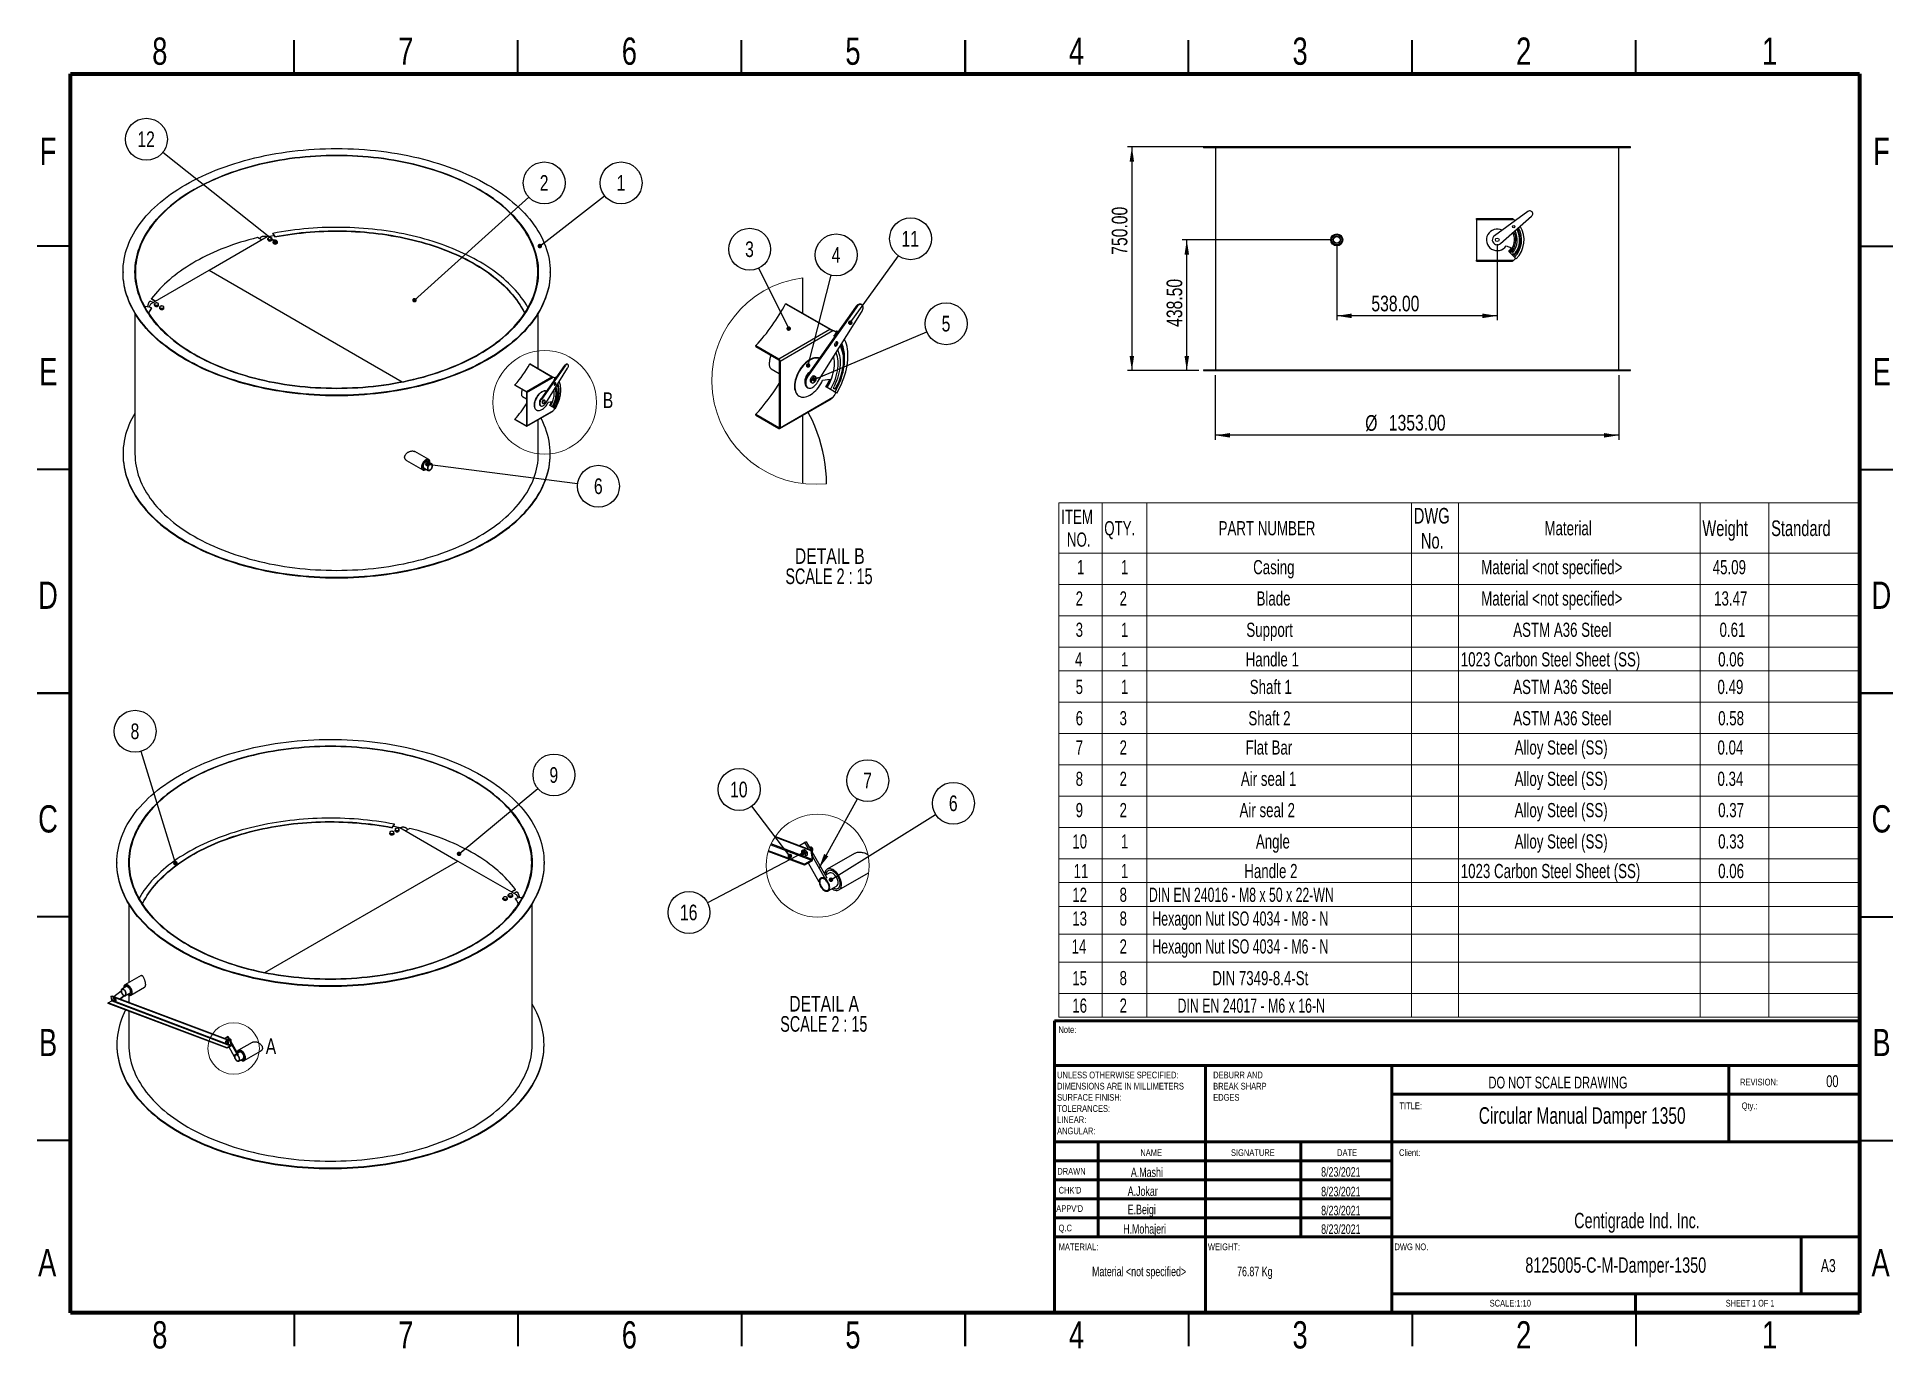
# Model space of a CAD drawing. Header units: millimetres. Extents: x 2 to 418, y 2 to 295.
import ezdxf

# ---------------------------------------------------------------- set-up
doc = ezdxf.new("R2010")
doc.units = ezdxf.units.MM
doc.layers.add('RED_DIMENSION', color=1, linetype='Continuous')
doc.styles.add('SLDTEXTSTYLE0', font='TXT', dxfattribs={"width": 0.75})
doc.styles.add('SLDTEXTSTYLE1', font='TXT', dxfattribs={"width": 0.699738})
doc.styles.add('SLDTEXTSTYLE2', font='TXT', dxfattribs={"width": 0.7})
doc.styles.add('SLDTEXTSTYLE3', font='TXT', dxfattribs={"width": 0.65})
doc.styles.add('SLDTEXTSTYLE4', font='TXT', dxfattribs={"width": 0.646667})
doc.styles.add('SLDTEXTSTYLE5', font='TXT', dxfattribs={"width": 0.651724})
doc.styles.add('SLDTEXTSTYLE6', font='TXT', dxfattribs={"width": 0.6875})
doc.dimstyles.new('SLDDIMSTYLE0', dxfattribs={"dimtxt": 0.18, "dimasz": 1.016, "dimexe": 0, "dimexo": 0.0625, "dimgap": 0, "dimtad": 0, "dimtih": 1, "dimtoh": 1, "dimdec": 0, "dimrnd": 1e-09, "dimzin": 0, "dimdsep": 46, "dimtxsty": 'Standard', "dimblk1": 'DOT', "dimblk2": 'DOT', "dimsah": 1, "dimcen": 0.09, "dimadec": 0, "dimazin": 0, "dimtfac": 1.016, "dimtdec": 0, "dimtofl": 0, "dimtmove": 0, "dimatfit": 3, "dimldrblk": 'DOT', "dimfxl": 0, "dimfrac": 2, "dimtolj": 1, "dimtzin": 0, "dimarcsym": 0})
doc.dimstyles.new('SLDDIMSTYLE1', dxfattribs={"dimtxt": 0.18, "dimasz": 3.302, "dimexe": 0, "dimexo": 0.0625, "dimgap": 0, "dimtad": 0, "dimtih": 1, "dimtoh": 1, "dimdec": 0, "dimrnd": 1e-09, "dimzin": 0, "dimdsep": 46, "dimtxsty": 'Standard', "dimsah": 1, "dimcen": 0.09, "dimadec": 0, "dimazin": 0, "dimtfac": 3.302, "dimtdec": 0, "dimtofl": 0, "dimtmove": 0, "dimatfit": 3, "dimfxl": 0, "dimfrac": 2, "dimtolj": 1, "dimtzin": 0, "dimarcsym": 0})
doc.dimstyles.new('SLDDIMSTYLE2', dxfattribs={"dimtxt": 3.5, "dimasz": 3.302, "dimexe": 0, "dimexo": 0.0625, "dimgap": 0.875, "dimtad": 1, "dimlfac": 15, "dimrnd": 1e-09, "dimzin": 4, "dimdsep": 46, "dimtxsty": 'SLDTEXTSTYLE0', "dimsah": 1, "dimcen": 0.09, "dimadec": 0, "dimazin": 1, "dimtfac": 1, "dimtofl": 0, "dimtmove": 0, "dimatfit": 3, "dimfxl": 0, "dimfrac": 2, "dimtolj": 1, "dimtzin": 12, "dimarcsym": 0})
doc.dimstyles.new('SLDDIMSTYLE3', dxfattribs={"dimtxt": 3.5, "dimasz": 3.302, "dimexe": 0, "dimexo": 0.0625, "dimgap": 0.875, "dimtad": 1, "dimlfac": 15, "dimrnd": 1e-09, "dimzin": 4, "dimdsep": 46, "dimtxsty": 'SLDTEXTSTYLE0', "dimsah": 1, "dimcen": 0.09, "dimadec": 0, "dimazin": 1, "dimtfac": 1, "dimtmove": 0, "dimatfit": 0, "dimfxl": 0, "dimfrac": 2, "dimtolj": 1, "dimtzin": 12, "dimarcsym": 0})

msp = doc.modelspace()

# ---------------------------------------------------------------- texts
at = {"color": 7, "linetype": 'Continuous', "lineweight": 0}
for s, insert, char_height, attachment_point, style in [('8', (29.93862, 295.11369), 6.096, 2, 'SLDTEXTSTYLE0'), ('7', (84.93862, 295.11369), 6.096, 2, 'SLDTEXTSTYLE0'), ('6', (134.93862, 295.11369), 6.096, 2, 'SLDTEXTSTYLE0'), ('5', (184.93862, 295.11369), 6.096, 2, 'SLDTEXTSTYLE0'), ('4', (234.93862, 295.11369), 6.096, 2, 'SLDTEXTSTYLE0'), ('3', (284.93862, 295.11369), 6.096, 2, 'SLDTEXTSTYLE0'), ('2', (334.93862, 295.11369), 6.096, 2, 'SLDTEXTSTYLE0'), ('1', (389.93862, 295.11369), 6.096, 2, 'SLDTEXTSTYLE0'), ('F', (4.9365, 272.72569), 6.096, 2, 'SLDTEXTSTYLE0'), ('F', (414.9365, 272.72569), 6.096, 2, 'SLDTEXTSTYLE0'), ('E', (5.01058, 223.47569), 6.096, 2, 'SLDTEXTSTYLE0'), ('E', (415.01058, 223.47569), 6.096, 2, 'SLDTEXTSTYLE0'), ('D', (4.93015, 173.47569), 6.096, 2, 'SLDTEXTSTYLE0'), ('D', (414.93015, 173.47569), 6.096, 2, 'SLDTEXTSTYLE0'), ('C', (4.9365, 123.47569), 6.096, 2, 'SLDTEXTSTYLE0'), ('C', (414.9365, 123.47569), 6.096, 2, 'SLDTEXTSTYLE0'), ('B', (4.95343, 73.47569), 6.096, 2, 'SLDTEXTSTYLE0'), ('Note:', (230.87815, 74.05506), 1.5, 1, 'SLDTEXTSTYLE2'), ('B', (414.95343, 73.47569), 6.096, 2, 'SLDTEXTSTYLE0'), ('DO NOT SCALE DRAWING', (327.07192, 62.79908), 2.6458333, 1, 'SLDTEXTSTYLE2'), ('REVISION:', (383.32758, 62.32887), 1.5, 1, 'SLDTEXTSTYLE2'), ('00', (403.96192, 63.09687), 2.645833, 2, 'SLDTEXTSTYLE2'), ('TITLE:', (307.15215, 57.02362), 1.5, 1, 'SLDTEXTSTYLE2'), ('Circular Manual Damper 1350', (348.01578, 55.9561), 3.7041667, 2, 'SLDTEXTSTYLE2'), ('Qty.:', (383.68077, 57.02362), 1.5, 1, 'SLDTEXTSTYLE2'), ('NAME', (249.21171, 46.55572), 1.5, 1, 'SLDTEXTSTYLE2'), ('SIGNATURE', (269.47889, 46.55572), 1.5, 1, 'SLDTEXTSTYLE2'), ('DATE', (293.21661, 46.55572), 1.5, 1, 'SLDTEXTSTYLE2'), ('Client:', (307.06049, 46.55572), 1.5, 1, 'SLDTEXTSTYLE2'), ('DRAWN', (230.64336, 42.37875), 1.5, 1, 'SLDTEXTSTYLE1'), ('A.Mashi', (247.09531, 42.47273), 2.116667, 1, 'SLDTEXTSTYLE2'), ('8/23/2021', (289.64451, 42.54847), 2.116667, 1, 'SLDTEXTSTYLE2'), ("CHK'D", (230.93922, 38.15582), 1.5, 1, 'SLDTEXTSTYLE2'), ('A.Jokar', (246.38387, 38.2498), 2.116667, 1, 'SLDTEXTSTYLE2'), ('8/23/2021', (289.64451, 38.16348), 2.116667, 1, 'SLDTEXTSTYLE2'), ("APPV'D", (230.40172, 34.05983), 1.5, 1, 'SLDTEXTSTYLE2'), ('E.Beigi', (246.38387, 34.15382), 2.116667, 1, 'SLDTEXTSTYLE2'), ('8/23/2021', (289.64451, 33.91795), 2.116667, 1, 'SLDTEXTSTYLE2'), ('Q.C', (230.93922, 29.70975), 1.5, 1, 'SLDTEXTSTYLE2'), ('H.Mohajeri', (245.36866, 29.80374), 2.116667, 1, 'SLDTEXTSTYLE2'), ('8/23/2021', (289.64451, 29.76359), 2.116667, 1, 'SLDTEXTSTYLE2'), ('Centigrade Ind. Inc.', (360.27286, 32.34207), 3.4395833, 2, 'SLDTEXTSTYLE2'), ('MATERIAL:', (230.93922, 25.49863), 1.5, 1, 'SLDTEXTSTYLE2'), ('WEIGHT:', (264.32537, 25.49815), 1.5, 1, 'SLDTEXTSTYLE2'), ('DWG NO.', (306.04838, 25.49815), 1.5, 1, 'SLDTEXTSTYLE2'), ('A', (4.75658, 24.22569), 6.096, 2, 'SLDTEXTSTYLE0'), ('8125005-C-M-Damper-1350', (335.30485, 22.39024), 3.4395833, 1, 'SLDTEXTSTYLE2'), ('A3', (401.38873, 22.00018), 2.910417, 1, 'SLDTEXTSTYLE2'), ('A', (414.75658, 24.22569), 6.096, 2, 'SLDTEXTSTYLE0'), ('Material <not specified>', (248.93155, 20.29277), 2.1166667, 2, 'SLDTEXTSTYLE2'), ('76.87 Kg', (270.84773, 20.29277), 2.116667, 1, 'SLDTEXTSTYLE2'), ('SCALE:1:10', (327.32454, 12.89405), 1.5, 1, 'SLDTEXTSTYLE2'), ('SHEET 1 OF 1', (380.13323, 12.89405), 1.5, 1, 'SLDTEXTSTYLE3'), ('8', (29.93862, 8.11369), 6.096, 2, 'SLDTEXTSTYLE0'), ('7', (84.93862, 8.11369), 6.096, 2, 'SLDTEXTSTYLE0'), ('6', (134.93862, 8.11369), 6.096, 2, 'SLDTEXTSTYLE0'), ('5', (184.93862, 8.11369), 6.096, 2, 'SLDTEXTSTYLE0'), ('4', (234.93862, 8.11369), 6.096, 2, 'SLDTEXTSTYLE0'), ('3', (284.93862, 8.11369), 6.096, 2, 'SLDTEXTSTYLE0'), ('2', (334.93862, 8.11369), 6.096, 2, 'SLDTEXTSTYLE0'), ('1', (389.93862, 8.11369), 6.096, 2, 'SLDTEXTSTYLE0')]:
    msp.add_mtext(s, dxfattribs=dict(at, insert=insert, char_height=char_height, attachment_point=attachment_point, style=style))
at = {"color": 7, "linetype": 'Continuous', "lineweight": 18, "char_height": 3.5, "attachment_point": 1, "style": 'SLDTEXTSTYLE0'}
for s, insert in [('B', (128.99724, 215.78348)), ('A', (53.61661, 71.33358))]:
    msp.add_mtext(s, dxfattribs=dict(at, insert=insert))

# ---------------------------------------------------------------- blocks, each defined once
blk = doc.blocks.new('SW_NOTE_0')
at = {"color": 0, "linetype": 'Continuous', "lineweight": 0, "char_height": 1.5, "attachment_point": 1, "style": 'SLDTEXTSTYLE2'}
for s, insert in [('UNLESS OTHERWISE SPECIFIED:', (0, 1.93)), ('SURFACE FINISH:', (0, -3.07)), ('DIMENSIONS ARE IN MILLIMETERS', (0, -0.57)), ('TOLERANCES:', (0, -5.57)), ('LINEAR:', (0, -8.07)), ('ANGULAR:', (0, -10.57))]:
    blk.add_mtext(s, dxfattribs=dict(at, insert=insert))
blk = doc.blocks.new('SW_NOTE_1')
at = {"color": 0, "linetype": 'Continuous', "lineweight": 0, "char_height": 1.5, "attachment_point": 1, "style": 'SLDTEXTSTYLE2'}
for s, insert in [('DEBURR AND', (0, 1.93)), ('BREAK SHARP', (0, -0.57)), ('EDGES', (0, -3.07))]:
    blk.add_mtext(s, dxfattribs=dict(at, insert=insert))
blk = doc.blocks.new('SW_TABLEANNOTATION_0')
at = {"color": 0, "linetype": 'Continuous', "lineweight": 0}
for p, q in [((0, 0), (0, -114.97)), ((179.08, 0), (0, 0)), ((9.65, 0), (9.65, -11.24)), ((19.64, 0), (19.64, -11.24)), ((78.85, 0), (78.85, -11.24)), ((89.38, 0), (89.38, -11.24)), ((143.41, 0), (143.41, -11.24)), ((158.79, 0), (158.79, -11.24)), ((179.08, -114.97), (179.08, 0)), ((0, -11.24), (179.08, -11.24)), ((9.65, -11.24), (9.65, -114.97)), ((19.64, -11.24), (19.64, -114.97)), ((78.85, -11.24), (78.85, -114.97)), ((89.38, -11.24), (89.38, -114.97)), ((143.41, -11.24), (143.41, -114.97)), ((158.79, -11.24), (158.79, -114.97)), ((0, -18.24), (179.08, -18.24)), ((0, -25.24), (179.08, -25.24)), ((0, -32.24), (179.08, -32.24)), ((0, -37.56), (179.08, -37.56)), ((0, -44.56), (179.08, -44.56)), ((0, -51.56), (179.08, -51.56)), ((0, -58.56), (179.08, -58.56)), ((0, -65.56), (179.08, -65.56)), ((0, -72.56), (179.08, -72.56)), ((0, -79.56), (179.08, -79.56)), ((0, -84.87), (179.08, -84.87)), ((0, -90.19), (179.08, -90.19)), ((0, -96.42), (179.08, -96.42)), ((0, -102.65), (179.08, -102.65)), ((0, -109.65), (179.08, -109.65)), ((0, -114.97), (179.08, -114.97))]:
    blk.add_line(p, q, dxfattribs=at)
at = {"color": 0, "linetype": 'Continuous', "lineweight": 0, "attachment_point": 1}
for s, insert, char_height, style in [('ITEM', (0.53, -1.53), 3.175, 'SLDTEXTSTYLE2'), ('QTY.', (10.15, -4.06), 3.175, 'SLDTEXTSTYLE2'), ('PART NUMBER', (35.73, -4.06), 3.175, 'SLDTEXTSTYLE2'), ('DWG', (79.38, -1.11), 3.5, 'SLDTEXTSTYLE2'), ('Material', (108.6, -4.06), 3.175, 'SLDTEXTSTYLE2'), ('Weight', (143.91, -3.9), 3.5, 'SLDTEXTSTYLE2'), ('Standard', (159.29, -3.9), 3.5, 'SLDTEXTSTYLE2'), ('NO.', (1.8, -6.6), 3.175, 'SLDTEXTSTYLE2'), ('No.', (80.96, -6.7), 3.5, 'SLDTEXTSTYLE2'), ('1', (4.06, -12.76), 3.17, 'SLDTEXTSTYLE2'), ('1', (13.88, -12.76), 3.17, 'SLDTEXTSTYLE2'), ('Casing', (43.45, -12.76), 3.175, 'SLDTEXTSTYLE2'), ('Material <not specified>', (94.45, -12.76), 3.175, 'SLDTEXTSTYLE2'), ('45.09', (146.22, -12.76), 3.175, 'SLDTEXTSTYLE2'), ('2', (3.76, -19.76), 3.17, 'SLDTEXTSTYLE2'), ('2', (13.58, -19.76), 3.17, 'SLDTEXTSTYLE2'), ('Blade', (44.21, -19.76), 3.175, 'SLDTEXTSTYLE2'), ('Material <not specified>', (94.45, -19.76), 3.175, 'SLDTEXTSTYLE2'), ('13.47', (146.53, -19.76), 3.175, 'SLDTEXTSTYLE2'), ('3', (3.76, -26.76), 3.17, 'SLDTEXTSTYLE2'), ('1', (13.88, -26.76), 3.17, 'SLDTEXTSTYLE2'), ('Support', (41.93, -26.76), 3.175, 'SLDTEXTSTYLE2'), ('ASTM A36 Steel', (101.61, -26.76), 3.175, 'SLDTEXTSTYLE2'), ('0.61', (147.75, -26.76), 3.175, 'SLDTEXTSTYLE2'), ('4', (3.61, -33.38), 3.17, 'SLDTEXTSTYLE2'), ('1', (13.88, -33.38), 3.17, 'SLDTEXTSTYLE2'), ('Handle 1', (41.78, -33.38), 3.175, 'SLDTEXTSTYLE2'), ('1023 Carbon Steel Sheet (SS)', (89.88, -33.38), 3.175, 'SLDTEXTSTYLE2'), ('0.06', (147.44, -33.38), 3.175, 'SLDTEXTSTYLE2'), ('5', (3.76, -39.54), 3.17, 'SLDTEXTSTYLE2'), ('1', (13.88, -39.54), 3.17, 'SLDTEXTSTYLE2'), ('Shaft 1', (42.69, -39.54), 3.175, 'SLDTEXTSTYLE2'), ('ASTM A36 Steel', (101.61, -39.54), 3.175, 'SLDTEXTSTYLE2'), ('0.49', (147.29, -39.54), 3.175, 'SLDTEXTSTYLE2'), ('6', (3.76, -46.54), 3.17, 'SLDTEXTSTYLE2'), ('3', (13.58, -46.54), 3.17, 'SLDTEXTSTYLE2'), ('Shaft 2', (42.39, -46.54), 3.175, 'SLDTEXTSTYLE2'), ('ASTM A36 Steel', (101.61, -46.54), 3.175, 'SLDTEXTSTYLE2'), ('0.58', (147.44, -46.54), 3.175, 'SLDTEXTSTYLE2'), ('7', (3.76, -53.08), 3.17, 'SLDTEXTSTYLE2'), ('2', (13.58, -53.08), 3.17, 'SLDTEXTSTYLE2'), ('Flat Bar', (41.78, -53.08), 3.175, 'SLDTEXTSTYLE2'), ('Alloy Steel (SS)', (101.92, -53.08), 3.175, 'SLDTEXTSTYLE2'), ('0.04', (147.29, -53.08), 3.175, 'SLDTEXTSTYLE2'), ('8', (3.76, -60.08), 3.17, 'SLDTEXTSTYLE2'), ('2', (13.58, -60.08), 3.17, 'SLDTEXTSTYLE2'), ('Air seal 1', (40.71, -60.08), 3.175, 'SLDTEXTSTYLE2'), ('Alloy Steel (SS)', (101.92, -60.08), 3.175, 'SLDTEXTSTYLE2'), ('0.34', (147.29, -60.08), 3.175, 'SLDTEXTSTYLE2'), ('9', (3.76, -67.08), 3.17, 'SLDTEXTSTYLE2'), ('2', (13.58, -67.08), 3.17, 'SLDTEXTSTYLE2'), ('Air seal 2', (40.41, -67.08), 3.175, 'SLDTEXTSTYLE2'), ('Alloy Steel (SS)', (101.92, -67.08), 3.175, 'SLDTEXTSTYLE2'), ('0.37', (147.44, -67.08), 3.175, 'SLDTEXTSTYLE2'), ('10', (3, -74.08), 3.175, 'SLDTEXTSTYLE2'), ('1', (13.88, -74.08), 3.17, 'SLDTEXTSTYLE2'), ('Angle', (44.06, -74.08), 3.175, 'SLDTEXTSTYLE2'), ('Alloy Steel (SS)', (101.92, -74.08), 3.175, 'SLDTEXTSTYLE2'), ('0.33', (147.44, -74.08), 3.175, 'SLDTEXTSTYLE2'), ('11', (3.3, -80.7), 3.175, 'SLDTEXTSTYLE2'), ('1', (13.88, -80.7), 3.17, 'SLDTEXTSTYLE2'), ('Handle 2', (41.47, -80.7), 3.175, 'SLDTEXTSTYLE2'), ('1023 Carbon Steel Sheet (SS)', (89.88, -80.7), 3.175, 'SLDTEXTSTYLE2'), ('0.06', (147.44, -80.7), 3.175, 'SLDTEXTSTYLE2'), ('12', (3, -86.01), 3.175, 'SLDTEXTSTYLE2'), ('8', (13.58, -86.01), 3.17, 'SLDTEXTSTYLE2'), ('DIN EN 24016 - M8 x 50 x 22-WN', (20.14, -86.01), 3.175, 'SLDTEXTSTYLE4'), ('13', (3, -91.33), 3.175, 'SLDTEXTSTYLE2'), ('8', (13.58, -91.33), 3.17, 'SLDTEXTSTYLE2'), ('Hexagon Nut ISO 4034 - M8 - N', (20.9, -91.33), 3.175, 'SLDTEXTSTYLE5'), ('14', (2.84, -97.56), 3.175, 'SLDTEXTSTYLE2'), ('2', (13.58, -97.56), 3.17, 'SLDTEXTSTYLE2'), ('Hexagon Nut ISO 4034 - M6 - N', (20.9, -97.56), 3.175, 'SLDTEXTSTYLE5'), ('15', (3, -104.64), 3.175, 'SLDTEXTSTYLE2'), ('8', (13.58, -104.64), 3.17, 'SLDTEXTSTYLE2'), ('DIN 7349-8.4-St', (34.31, -104.64), 3.175, 'SLDTEXTSTYLE2'), ('16', (3, -110.79), 3.175, 'SLDTEXTSTYLE2'), ('2', (13.58, -110.79), 3.17, 'SLDTEXTSTYLE2'), ('DIN EN 24017 - M6 x 16-N', (26.54, -110.79), 3.175, 'SLDTEXTSTYLE3')]:
    blk.add_mtext(s, dxfattribs=dict(at, insert=insert, char_height=char_height, style=style))
blk = doc.blocks.new('SW_NOTE_2')
at = {"layer": 'RED_DIMENSION', "color": 0}
blk.add_circle((3.71, 2.88), 4.69, dxfattribs=at)
at = {"layer": 'RED_DIMENSION', "color": 0, "insert": (3.67, 4.63), "char_height": 3.5, "attachment_point": 2, "style": 'SLDTEXTSTYLE0'}
blk.add_mtext('1', dxfattribs=at)
blk = doc.blocks.new('_DOT')
at = {"color": 0, "linetype": 'ByBlock', "lineweight": -2}
blk.add_line((-0.5, 0), (-1, 0), dxfattribs=at)
at = {"color": 0, "linetype": 'ByBlock', "const_width": 0.5}
blk.add_lwpolyline([(-0.25, 0, 1), (0.25, 0, 1)], format="xyb", close=True, dxfattribs=at)
blk = doc.blocks.new('SW_NOTE_3')
at = {"layer": 'RED_DIMENSION', "color": 0}
blk.add_circle((3.48, 3.14), 4.69, dxfattribs=at)
at = {"layer": 'RED_DIMENSION', "color": 0, "insert": (3.45, 4.9), "char_height": 3.5, "attachment_point": 2, "style": 'SLDTEXTSTYLE0'}
blk.add_mtext('2', dxfattribs=at)
blk = doc.blocks.new('SW_NOTE_4')
at = {"layer": 'RED_DIMENSION', "color": 0}
blk.add_circle((4.65, -0.6), 4.69, dxfattribs=at)
at = {"layer": 'RED_DIMENSION', "color": 0, "insert": (4.62, 1.16), "char_height": 3.5, "attachment_point": 2, "style": 'SLDTEXTSTYLE0'}
blk.add_mtext('6', dxfattribs=at)
blk = doc.blocks.new('SW_NOTE_5')
at = {"layer": 'RED_DIMENSION', "color": 0}
blk.add_circle((-3.67, 2.92), 4.69, dxfattribs=at)
at = {"layer": 'RED_DIMENSION', "color": 0, "insert": (-3.74, 4.68), "char_height": 3.5, "attachment_point": 2, "style": 'SLDTEXTSTYLE0'}
blk.add_mtext('12', dxfattribs=at)
blk = doc.blocks.new('SW_NOTE_6')
at = {"layer": 'RED_DIMENSION', "color": 0}
blk.add_circle((3.61, 3), 4.69, dxfattribs=at)
at = {"layer": 'RED_DIMENSION', "color": 0, "insert": (3.57, 4.75), "char_height": 3.5, "attachment_point": 2, "style": 'SLDTEXTSTYLE0'}
blk.add_mtext('9', dxfattribs=at)
blk = doc.blocks.new('SW_NOTE_7')
at = {"layer": 'RED_DIMENSION', "color": 0}
blk.add_circle((-1.37, 4.49), 4.69, dxfattribs=at)
at = {"layer": 'RED_DIMENSION', "color": 0, "insert": (-1.41, 6.24), "char_height": 3.5, "attachment_point": 2, "style": 'SLDTEXTSTYLE0'}
blk.add_mtext('8', dxfattribs=at)
blk = doc.blocks.new('SW_NOTE_8')
at = {"color": 0, "linetype": 'Continuous', "lineweight": 0, "char_height": 3.5, "attachment_point": 2}
for s, insert, style in [('DETAIL B', (9.13, 4.51), 'SLDTEXTSTYLE0'), ('SCALE 2 : 15', (8.95, -0.01), 'SLDTEXTSTYLE6')]:
    blk.add_mtext(s, dxfattribs=dict(at, insert=insert, style=style))
blk = doc.blocks.new('SW_NOTE_9')
at = {"layer": 'RED_DIMENSION', "color": 0}
blk.add_circle((2.74, 3.81), 4.69, dxfattribs=at)
at = {"layer": 'RED_DIMENSION', "color": 0, "insert": (2.66, 5.57), "char_height": 3.5, "attachment_point": 2, "style": 'SLDTEXTSTYLE0'}
blk.add_mtext('11', dxfattribs=at)
blk = doc.blocks.new('SW_NOTE_10')
at = {"layer": 'RED_DIMENSION', "color": 0}
blk.add_circle((1.16, 4.55), 4.69, dxfattribs=at)
at = {"layer": 'RED_DIMENSION', "color": 0, "insert": (1.12, 6.31), "char_height": 3.5, "attachment_point": 2, "style": 'SLDTEXTSTYLE0'}
blk.add_mtext('4', dxfattribs=at)
blk = doc.blocks.new('SW_NOTE_11')
at = {"layer": 'RED_DIMENSION', "color": 0}
blk.add_circle((-2.07, 4.21), 4.69, dxfattribs=at)
at = {"layer": 'RED_DIMENSION', "color": 0, "insert": (-2.11, 5.97), "char_height": 3.5, "attachment_point": 2, "style": 'SLDTEXTSTYLE0'}
blk.add_mtext('3', dxfattribs=at)
blk = doc.blocks.new('SW_NOTE_12')
at = {"layer": 'RED_DIMENSION', "color": 0}
blk.add_circle((4.32, 1.82), 4.69, dxfattribs=at)
at = {"layer": 'RED_DIMENSION', "color": 0, "insert": (4.29, 3.58), "char_height": 3.5, "attachment_point": 2, "style": 'SLDTEXTSTYLE0'}
blk.add_mtext('5', dxfattribs=at)
blk = doc.blocks.new('SW_NOTE_13')
at = {"color": 0, "linetype": 'Continuous', "lineweight": 0, "char_height": 3.5, "attachment_point": 2}
for s, insert, style in [('DETAIL A', (9.41, 4.51), 'SLDTEXTSTYLE0'), ('SCALE 2 : 15', (9.34, -0.01), 'SLDTEXTSTYLE6')]:
    blk.add_mtext(s, dxfattribs=dict(at, insert=insert, style=style))
blk = doc.blocks.new('SW_NOTE_14')
at = {"layer": 'RED_DIMENSION', "color": 0}
blk.add_circle((3.98, 2.48), 4.69, dxfattribs=at)
at = {"layer": 'RED_DIMENSION', "color": 0, "insert": (3.94, 4.24), "char_height": 3.5, "attachment_point": 2, "style": 'SLDTEXTSTYLE0'}
blk.add_mtext('6', dxfattribs=at)
blk = doc.blocks.new('SW_NOTE_15')
at = {"layer": 'RED_DIMENSION', "color": 0}
blk.add_circle((2.28, 4.1), 4.69, dxfattribs=at)
at = {"layer": 'RED_DIMENSION', "color": 0, "insert": (2.25, 5.86), "char_height": 3.5, "attachment_point": 2, "style": 'SLDTEXTSTYLE0'}
blk.add_mtext('7', dxfattribs=at)
blk = doc.blocks.new('SW_NOTE_16')
at = {"layer": 'RED_DIMENSION', "color": 0}
blk.add_circle((-2.85, 3.73), 4.69, dxfattribs=at)
at = {"layer": 'RED_DIMENSION', "color": 0, "insert": (-2.92, 5.49), "char_height": 3.5, "attachment_point": 2, "style": 'SLDTEXTSTYLE0'}
blk.add_mtext('10', dxfattribs=at)
blk = doc.blocks.new('SW_NOTE_17')
at = {"layer": 'RED_DIMENSION', "color": 0}
blk.add_circle((-4.16, -2.17), 4.69, dxfattribs=at)
at = {"layer": 'RED_DIMENSION', "color": 0, "insert": (-4.23, -0.41), "char_height": 3.5, "attachment_point": 2, "style": 'SLDTEXTSTYLE0'}
blk.add_mtext('16', dxfattribs=at)
blk = doc.blocks.new('_D')
at = {"layer": 'RED_DIMENSION'}
for p, q in [((265.98, 219.64), (265.98, 205.18)), ((356.18, 219.64), (356.18, 205.18)), ((356.18, 206.18), (265.98, 206.18))]:
    blk.add_line(p, q, dxfattribs=at)
for points in [[(265.98, 206.18), (269.29, 205.67), (269.29, 206.69)], [(356.18, 206.18), (352.88, 206.69), (352.88, 205.67)]]:
    blk.add_solid(points, dxfattribs=at)
at = {"layer": 'RED_DIMENSION', "char_height": 3.5, "attachment_point": 1, "style": 'SLDTEXTSTYLE0'}
for s, insert in [('%%c', (299.5, 210.69)), ('1353.00', (304.78, 210.75))]:
    blk.add_mtext(s, dxfattribs=dict(at, insert=insert))
blk = doc.blocks.new('_D_1')
at = {"layer": 'RED_DIMENSION'}
for p, q in [((265.08, 270.64), (246.32, 270.64)), ((247.32, 270.64), (247.32, 220.64)), ((262.32, 220.64), (246.32, 220.64))]:
    blk.add_line(p, q, dxfattribs=at)
for points in [[(247.32, 270.64), (246.81, 267.34), (247.82, 267.34)], [(247.32, 220.64), (247.82, 223.94), (246.81, 223.94)]]:
    blk.add_solid(points, dxfattribs=at)
at = {"layer": 'RED_DIMENSION', "insert": (242.81, 246.54), "char_height": 3.5, "attachment_point": 1, "rotation": 90, "style": 'SLDTEXTSTYLE0'}
blk.add_mtext('750.00', dxfattribs=at)
blk = doc.blocks.new('_D_2')
at = {"layer": 'RED_DIMENSION'}
for p, q in [((292.15, 249.88), (258.6, 249.88)), ((259.6, 220.64), (259.6, 249.88)), ((262.32, 220.64), (258.6, 220.64))]:
    blk.add_line(p, q, dxfattribs=at)
for points in [[(259.6, 249.88), (259.09, 246.57), (260.1, 246.57)], [(259.6, 220.64), (260.1, 223.94), (259.09, 223.94)]]:
    blk.add_solid(points, dxfattribs=at)
at = {"layer": 'RED_DIMENSION', "insert": (255.08, 230.42), "char_height": 3.5, "attachment_point": 1, "rotation": 90, "style": 'SLDTEXTSTYLE0'}
blk.add_mtext('438.50', dxfattribs=at)
blk = doc.blocks.new('_D_3')
at = {"layer": 'RED_DIMENSION'}
for p, q in [((293.15, 248.88), (293.15, 231.89)), ((329.02, 248.88), (329.02, 231.89)), ((329.02, 232.89), (293.15, 232.89))]:
    blk.add_line(p, q, dxfattribs=at)
for points in [[(293.15, 232.89), (296.45, 232.38), (296.45, 233.4)], [(329.02, 232.89), (325.71, 233.4), (325.71, 232.38)]]:
    blk.add_solid(points, dxfattribs=at)
at = {"layer": 'RED_DIMENSION', "insert": (300.88, 237.4), "char_height": 3.5, "attachment_point": 1, "style": 'SLDTEXTSTYLE0'}
blk.add_mtext('538.00', dxfattribs=at)

# ---------------------------------------------------------------- dimensions: what is measured, and where the dimension line sits
at = {"layer": 'RED_DIMENSION'}
for base, p1, p2, angle, dimstyle, picture, middle in [((247.31696, 220.6428), (266.08363, 270.6428), (263.31696, 220.6428), 90, 'SLDDIMSTYLE2', '_D_1', (247.31696, 253.6524)), ((259.5965, 249.87613), (263.31696, 220.6428), (293.15029, 249.87613), 90, 'SLDDIMSTYLE3', '_D_2', (259.5965, 237.53238)), ((293.15029, 232.89), (329.01696, 249.87613), (293.15029, 249.87613), 0, 'SLDDIMSTYLE2', '_D_3', (307.98689, 232.89))]:
    dim = msp.add_linear_dim(base=base, p1=p1, p2=p2, angle=angle, dimstyle=dimstyle, dxfattribs=at)
    dim.commit()
    dim.dimension.update_dxf_attribs({"geometry": picture, "text_midpoint": middle, "dimtype": 160})
dim = msp.add_linear_dim(base=(265.98363, 206.18224), p1=(356.18363, 220.6428), p2=(265.98363, 220.6428), text='%%c<>', dimstyle='SLDDIMSTYLE2', dxfattribs=at)
dim.commit()
dim.dimension.update_dxf_attribs({"geometry": '_D', "text_midpoint": (310.54136, 206.18224), "dimtype": 160})

# ---------------------------------------------------------------- linework, layer by layer
at = {"color": 7, "linetype": 'Continuous', "lineweight": 35}
for p, q in [((60, 287), (60, 294.5)), ((110, 287), (110, 294.5)), ((160, 287), (160, 294.5)), ((210, 294.5), (210, 287)), ((210, 287), (210, 294.5)), ((260, 287), (260, 294.5)), ((310, 287), (310, 294.5)), ((360, 287), (360, 294.5)), ((10, 248.5), (2.5, 248.5)), ((410, 248.5), (417.5, 248.5)), ((10, 198.5), (2.5, 198.5)), ((410, 198.5), (417.5, 198.5)), ((2.5, 148.5), (10, 148.5)), ((10, 148.5), (2.5, 148.5)), ((417.5, 148.5), (410, 148.5)), ((410, 148.5), (417.5, 148.5)), ((10, 98.5), (2.5, 98.5)), ((410, 98.5), (417.5, 98.5)), ((10, 48.5), (2.5, 48.5)), ((410, 48.5), (417.5, 48.5)), ((60, 10), (60, 2.5)), ((110, 10), (110, 2.5)), ((160, 10), (160, 2.5)), ((210, 2.5), (210, 10)), ((210, 10), (210, 2.5)), ((260, 10), (260, 2.5)), ((310, 10), (310, 2.5)), ((360, 10), (360, 2.5))]:
    msp.add_line(p, q, dxfattribs=at)
at = {"color": 7, "linetype": 'Continuous', "lineweight": 70}
for p, q in [((10, 10), (10, 287)), ((10, 287), (410, 287)), ((410, 287), (410, 10)), ((410, 10), (10, 10))]:
    msp.add_line(p, q, dxfattribs=at)
at = {"color": 7, "linetype": 'Continuous', "lineweight": 25}
for p, q in [((263.31696, 270.6428), (263.31696, 270.47613)), ((358.85029, 270.6428), (263.31696, 270.6428)), ((358.85029, 270.47613), (263.31696, 270.47613)), ((265.98363, 270.47613), (265.98363, 220.80946)), ((356.18363, 220.80946), (356.18363, 270.47613)), ((358.85029, 270.47613), (358.85029, 270.6428)), ((324.35029, 254.6428), (332.437, 254.6428)), ((324.35029, 254.4428), (324.35029, 254.6428)), ((324.35029, 254.4428), (332.6998, 254.4428)), ((324.35029, 254.4428), (324.35029, 245.30946)), ((335.8878, 256.22807), (328.41222, 250.79498)), ((329.78086, 249.08464), (336.72086, 255.18702)), ((40.95696, 243.08073), (53.96978, 250.59287)), ((52.67842, 249.84738), (51.74801, 250.3845)), ((53.78523, 250.48633), (53.4661, 250.67057)), ((54.08059, 249.9013), (54.08059, 250.14596)), ((54.08059, 250.14596), (54.19679, 250.04966)), ((54.19679, 249.77339), (54.08059, 249.9013)), ((54.31299, 249.64549), (54.19679, 249.77339)), ((54.31299, 249.89015), (54.56297, 249.91589)), ((54.31299, 249.64549), (54.31299, 249.89015)), ((54.56297, 249.63963), (54.31299, 249.64549)), ((54.81295, 249.63377), (54.56297, 249.63963)), ((54.84811, 250.37833), (54.59813, 250.41579)), ((54.81295, 249.63377), (54.81295, 249.87843)), ((54.94673, 249.75581), (54.81295, 249.63377)), ((55.08051, 249.87786), (54.94673, 249.75581)), ((55.08051, 250.12252), (54.96431, 250.28203)), ((55.08051, 249.87786), (55.08051, 250.12252)), ((55.18878, 251.33183), (55.64024, 250.60737)), ((55.18878, 251.25018), (55.18878, 251.33183)), ((55.18878, 251.25018), (55.64024, 250.52572)), ((55.2591, 249.22096), (55.2591, 249.46562)), ((55.2591, 249.46562), (55.3753, 249.36932)), ((55.3753, 249.09305), (55.2591, 249.22096)), ((55.4915, 248.96515), (55.3753, 249.09305)), ((55.4915, 249.20981), (55.74148, 249.23555)), ((55.4915, 248.96515), (55.4915, 249.20981)), ((55.64024, 250.52572), (55.64024, 250.60737)), ((56.02662, 249.69799), (55.77664, 249.73545)), ((55.99146, 248.95343), (55.99146, 249.19809)), ((56.12524, 249.07547), (55.99146, 248.95343)), ((56.25902, 249.19752), (56.12524, 249.07547)), ((56.25902, 249.44218), (56.14282, 249.60169)), ((56.25902, 249.19752), (56.25902, 249.44218)), ((332.92382, 253.02345), (332.94393, 252.99832)), ((55.74148, 248.95929), (55.4915, 248.96515)), ((55.99146, 248.95343), (55.74148, 248.95929)), ((324.35029, 245.30946), (332.6998, 245.30946)), ((324.35029, 245.10946), (324.35029, 245.30946)), ((324.35029, 245.10946), (332.437, 245.10946)), ((331.00891, 248.53742), (332.21512, 248.08275)), ((331.75111, 247.14198), (331.60969, 247.2834)), ((331.96466, 246.92843), (331.75111, 247.14198)), ((332.67177, 246.22132), (331.96466, 246.92843)), ((332.88248, 246.01061), (332.67177, 246.22132)), ((333.2596, 245.63349), (332.88248, 246.01061)), ((21.71027, 242.71596), (21.71027, 242.57987)), ((27.94415, 235.56859), (40.95696, 243.08073)), ((40.95696, 243.08073), (84.13469, 218.15476)), ((117.2436, 242.57987), (117.2436, 242.71596)), ((173.71139, 233.4669), (173.71139, 241.37129)), ((28.1165, 236.74232), (29.04691, 236.2052)), ((28.1165, 236.66066), (28.1165, 236.74232)), ((28.1165, 236.66066), (28.97619, 236.16438)), ((24.37693, 233.49526), (24.37693, 202.02501)), ((26.80553, 234.94653), (26.66887, 234.70706)), ((28.06047, 234.68591), (26.80553, 234.94653)), ((28.42367, 235.84541), (27.8077, 236.201)), ((28.06047, 234.60425), (28.06047, 234.68591)), ((28.7831, 235.3905), (28.7831, 235.63516)), ((28.7831, 235.63516), (28.78568, 235.52234)), ((28.78568, 235.24608), (28.7831, 235.3905)), ((28.78565, 235.24737), (28.78565, 235.216)), ((28.78649, 235.20044), (28.78565, 235.216)), ((28.78826, 235.10166), (28.78568, 235.24608)), ((28.78826, 235.10166), (28.78826, 235.34632)), ((28.78826, 235.34632), (29.0062, 235.307)), ((29.0062, 235.03074), (28.78826, 235.10166)), ((29.22415, 234.95982), (29.0062, 235.03074)), ((29.22415, 234.95982), (29.22415, 235.20448)), ((29.43952, 235.03332), (29.22415, 234.95982)), ((29.64972, 235.64032), (29.43177, 235.74285)), ((29.65488, 235.10682), (29.43952, 235.03332)), ((29.65488, 235.35148), (29.6523, 235.5275)), ((29.65488, 235.10682), (29.65488, 235.35148)), ((29.96161, 234.71016), (29.96161, 234.95482)), ((29.96161, 234.95482), (29.96419, 234.842)), ((29.96419, 234.56574), (29.96161, 234.71016)), ((29.96417, 234.56703), (29.96417, 234.53566)), ((29.965, 234.5201), (29.96417, 234.53566)), ((29.96677, 234.42132), (29.96419, 234.56574)), ((29.96677, 234.42132), (29.96677, 234.66598)), ((29.96677, 234.66598), (30.18472, 234.62666)), ((30.18472, 234.3504), (29.96677, 234.42132)), ((30.40266, 234.27948), (30.18472, 234.3504)), ((30.40266, 234.27948), (30.40266, 234.52414)), ((30.61803, 234.35298), (30.40266, 234.27948)), ((30.82823, 234.95998), (30.61028, 235.06251)), ((30.83339, 234.42648), (30.61803, 234.35298)), ((30.83339, 234.67114), (30.83081, 234.84716)), ((30.83339, 234.42648), (30.83339, 234.67114)), ((114.57693, 221.08562), (114.57693, 233.49526)), ((170.00474, 235.6067), (169.88868, 235.59987)), ((169.88868, 235.59987), (179.80043, 229.87794)), ((170.00474, 235.6067), (180.05296, 229.80599)), ((185.47913, 234.8231), (174.90707, 219.8473)), ((185.66769, 234.71424), (175.09563, 219.73845)), ((177.03117, 218.06268), (186.84582, 233.69423)), ((185.66769, 234.71424), (185.47913, 234.8231)), ((186.92337, 235.35897), (186.7348, 235.46782)), ((168.36409, 223.27589), (179.80043, 229.87794)), ((168.64694, 222.78599), (180.45493, 229.6026)), ((180.68142, 228.55154), (180.75305, 228.1284)), ((181.33519, 229.47932), (180.80186, 228.55556)), ((180.80186, 228.55556), (180.85075, 228.26678)), ((180.97801, 228.44706), (180.80186, 228.55556)), ((181.11279, 229.2998), (180.92423, 229.40865)), ((181.24091, 229.53375), (181.10757, 229.30281)), ((181.33519, 229.47932), (181.24091, 229.53375)), ((181.59245, 229.31744), (181.33519, 229.47932)), ((163.23239, 226.23836), (168.36409, 223.27589)), ((163.23239, 226.02062), (163.23239, 226.23836)), ((163.23239, 226.02062), (168.36409, 223.05815)), ((179.14063, 225.8828), (179.01866, 225.67156)), ((179.178, 225.89726), (179.14063, 225.8828)), ((181.33852, 227.09258), (181.3624, 227.06948)), ((112.72361, 222.15552), (112.66558, 222.1521)), ((112.66558, 222.1521), (117.62145, 219.29114)), ((112.72361, 222.15552), (117.74772, 219.25516)), ((120.4608, 221.76372), (115.17477, 214.27582)), ((120.55508, 221.70929), (115.26905, 214.22139)), ((116.23682, 213.38351), (121.14415, 221.19929)), ((120.55508, 221.70929), (120.4608, 221.76372)), ((121.18292, 222.03165), (121.08864, 222.08608)), ((166.62153, 221.03819), (168.45838, 219.9778)), ((168.36409, 223.05815), (168.36409, 223.27589)), ((168.45838, 222.89485), (168.64694, 222.78599)), ((168.45838, 222.89485), (168.45838, 207.97937)), ((168.64694, 222.78599), (168.64694, 207.87051)), ((183.07128, 223.17165), (183.06555, 223.66792)), ((263.31696, 220.80946), (263.31696, 220.6428)), ((263.31696, 220.80946), (311.08363, 220.80946)), ((263.31696, 220.6428), (311.08363, 220.6428)), ((311.08363, 220.80946), (358.85029, 220.80946)), ((311.08363, 220.6428), (358.85029, 220.6428)), ((358.85029, 220.6428), (358.85029, 220.80946)), ((109.33743, 217.47135), (111.90329, 215.99011)), ((109.33743, 217.36248), (109.33743, 217.47135)), ((109.33743, 217.36248), (111.90329, 215.88124)), ((111.90329, 215.99011), (117.62145, 219.29114)), ((111.90329, 215.88124), (111.90329, 215.99011)), ((112.04471, 215.74516), (117.9487, 219.15347)), ((117.29155, 217.29357), (117.23057, 217.18795)), ((117.31023, 217.3008), (117.29155, 217.29357)), ((118.06195, 218.62794), (118.09777, 218.41637)), ((118.38883, 219.09183), (118.12217, 218.62995)), ((118.12217, 218.62995), (118.14661, 218.48556)), ((118.21024, 218.5757), (118.12217, 218.62995)), ((118.27763, 219.00207), (118.18335, 219.05649)), ((118.34169, 219.11904), (118.27503, 219.00357)), ((118.38883, 219.09183), (118.34169, 219.11904)), ((118.51746, 219.01089), (118.38883, 219.09183)), ((118.3905, 217.89846), (118.40244, 217.88691)), ((119.25688, 215.93799), (119.25401, 216.18613)), ((174.66239, 216.93514), (174.85095, 216.82629)), ((175.09563, 219.73845), (174.90707, 219.8473)), ((175.55089, 218.03876), (175.78955, 217.90098)), ((176.58949, 219.28666), (176.35083, 219.42444)), ((178.15792, 218.52376), (179.86377, 218.76599)), ((179.00755, 216.96632), (178.91327, 217.02075)), ((179.14063, 216.88945), (178.91327, 217.02075)), ((179.20755, 216.85082), (179.00755, 216.96632)), ((179.86405, 216.47177), (179.14063, 216.88945)), ((179.93098, 216.43314), (179.20755, 216.85082)), ((180.80882, 215.92619), (179.86405, 216.47177)), ((180.93098, 215.85566), (179.93098, 216.43314)), ((180.68142, 215.99968), (180.80882, 215.92619)), ((180.80186, 215.93015), (180.93098, 215.85566)), ((181.33519, 215.62216), (180.80186, 215.93015)), ((181.19316, 216.94465), (181.28744, 216.89022)), ((111.032, 214.87126), (111.95043, 214.34107)), ((111.95043, 215.79959), (112.04471, 215.74516)), ((111.95043, 215.79959), (111.95043, 208.34185)), ((112.04471, 215.74516), (112.04471, 208.28742)), ((112.04471, 208.28742), (117.9487, 211.69573)), ((114.14464, 211.84273), (114.19178, 211.81552)), ((115.05243, 212.81974), (115.14671, 212.76531)), ((115.26905, 214.22139), (115.17477, 214.27582)), ((115.49668, 213.37155), (115.61601, 213.30266)), ((116.01598, 213.9955), (115.89665, 214.06439)), ((116.8002, 213.61405), (117.65312, 213.73516)), ((117.22501, 212.83533), (117.17787, 212.86254)), ((117.29155, 212.7969), (117.17787, 212.86254)), ((117.32501, 212.77758), (117.22501, 212.83533)), ((117.65326, 212.58805), (117.29155, 212.7969)), ((117.68673, 212.56874), (117.32501, 212.77758)), ((118.12565, 212.31526), (117.65326, 212.58805)), ((118.18673, 212.28), (117.68673, 212.56874)), ((118.06195, 212.35201), (118.12565, 212.31526)), ((118.12217, 212.31724), (118.18673, 212.28)), ((118.38883, 212.16325), (118.12217, 212.31724)), ((118.34169, 212.19046), (118.27787, 212.22732)), ((118.31782, 212.82449), (118.36496, 212.79728)), ((118.38883, 212.16325), (118.34169, 212.19046)), ((168.56408, 207.68737), (180.11621, 214.35628)), ((168.64694, 207.87051), (180.45493, 214.68712)), ((172.8468, 214.98112), (172.94108, 214.92669)), ((181.24091, 215.67659), (181.11327, 215.7503)), ((181.33519, 215.62216), (181.24091, 215.67659)), ((109.33743, 209.79587), (111.90329, 208.31463)), ((109.33743, 209.68699), (109.33743, 209.79587)), ((109.33743, 209.68699), (111.90329, 208.20576)), ((111.90329, 208.31463), (111.90329, 208.20576)), ((111.95043, 208.34185), (112.04471, 208.28742)), ((112.00328, 208.19586), (117.77934, 211.53031)), ((114.57693, 202.02501), (114.57693, 209.6816)), ((163.23239, 210.8874), (168.36409, 207.92492)), ((163.23239, 210.66965), (163.23239, 210.8874)), ((163.23239, 210.66965), (168.36409, 207.70718)), ((168.36409, 207.92492), (168.36409, 207.70718)), ((168.45838, 207.97937), (168.64694, 207.87051)), ((173.71139, 195.39742), (173.71139, 210.65886)), ((21.71027, 202.02501), (21.71027, 201.88892)), ((85.09356, 200.56337), (88.73483, 198.46131)), ((90.06806, 200.77077), (87.00366, 202.53981)), ((90.77679, 199.78429), (89.83398, 200.32857)), ((117.2436, 201.88892), (117.2436, 202.02501)), ((89.00071, 198.88515), (89.94352, 198.34088)), ((81.37024, 116.98774), (81.37024, 117.23243)), ((81.58165, 116.91053), (81.37024, 116.98774)), ((81.39054, 117.52098), (81.38039, 117.40831)), ((81.79306, 116.83332), (81.58165, 116.91053)), ((81.83367, 117.65511), (81.6121, 117.61965)), ((81.79306, 117.07801), (82.01463, 117.17668)), ((81.79306, 116.83332), (81.79306, 117.07801)), ((82.01463, 116.90038), (81.79306, 116.83332)), ((81.93219, 118.51967), (82.38364, 119.24395)), ((81.93219, 118.43801), (82.38364, 119.16229)), ((81.93219, 118.43801), (81.93219, 118.51967)), ((82.23619, 116.96745), (82.01463, 116.90038)), ((82.23619, 117.21214), (82.24634, 117.38802)), ((82.23619, 116.96745), (82.23619, 117.21214)), ((82.24634, 117.11172), (82.23619, 116.96745)), ((82.2467, 117.0892), (82.24224, 117.05342)), ((82.25649, 117.25599), (82.24634, 117.11172)), ((82.2467, 117.0892), (82.2467, 117.11679)), ((82.25649, 117.25599), (82.25649, 117.50068)), ((82.38364, 119.16229), (82.38364, 119.24395)), ((82.54875, 117.66791), (82.54875, 117.9126)), ((82.76016, 117.5907), (82.54875, 117.66791)), ((82.56905, 118.20115), (82.5589, 118.08848)), ((82.97157, 117.51349), (82.76016, 117.5907)), ((83.01218, 118.33528), (82.79061, 118.29982)), ((82.97157, 117.75818), (83.19314, 117.85685)), ((82.97157, 117.51349), (82.97157, 117.75818)), ((83.19314, 117.58056), (82.97157, 117.51349)), ((83.4147, 117.64762), (83.19314, 117.58056)), ((83.4147, 117.89231), (83.42485, 118.06819)), ((83.4147, 117.64762), (83.4147, 117.89231)), ((83.42485, 117.79189), (83.4147, 117.64762)), ((83.42521, 117.76937), (83.42075, 117.73359)), ((83.435, 117.93617), (83.42485, 117.79189)), ((83.42521, 117.76937), (83.42521, 117.79696)), ((83.435, 117.93617), (83.435, 118.18086)), ((83.60265, 118.50514), (96.61547, 110.99486)), ((84.11198, 118.58596), (83.78731, 118.39857)), ((85.82442, 118.29678), (84.89404, 117.75982)), ((167.50804, 116.37597), (175.51305, 113.35541)), ((167.60567, 116.51911), (175.70161, 113.46424)), ((174.13745, 110.04461), (165.99665, 113.1164)), ((174.1053, 110.27774), (166.05521, 113.31531)), ((166.55622, 114.65607), (175.70808, 111.20278)), ((173.15879, 114.582), (172.99297, 114.4863)), ((172.99832, 114.48428), (174.12902, 115.11024)), ((173.15879, 114.582), (174.50614, 115.32789)), ((173.73761, 113.44959), (173.44973, 113.28344)), ((173.44973, 112.65479), (173.64333, 112.3373)), ((173.92114, 113.3257), (173.64333, 113.28027)), ((173.73761, 113.44959), (173.97331, 113.47072)), ((173.92291, 113.4678), (173.91962, 113.46591)), ((174.20902, 113.49185), (173.92114, 113.3257)), ((173.92114, 112.0684), (174.11473, 112.06523)), ((173.97331, 113.47072), (174.20902, 113.49185)), ((174.39254, 112.7393), (174.11473, 113.00821)), ((174.50614, 115.32789), (174.12902, 115.11024)), ((174.12902, 115.11024), (174.89211, 113.76969)), ((174.20902, 113.49185), (174.44472, 113.19865)), ((174.68042, 112.90545), (174.39254, 112.7393)), ((174.68042, 112.2768), (174.39254, 112.11065)), ((174.44472, 113.19865), (174.68042, 112.90545)), ((174.50614, 115.32789), (175.53019, 113.52893)), ((174.68042, 112.90545), (174.68042, 112.59113)), ((174.68042, 112.59113), (174.68042, 112.2768)), ((175.17326, 114.15596), (175.19794, 114.1572)), ((175.40256, 114.12321), (175.24399, 114.03169)), ((175.40256, 114.12321), (175.66753, 113.83846)), ((175.51242, 114.07729), (175.46874, 114.05209)), ((175.51305, 113.35541), (175.70161, 113.46424)), ((175.51305, 113.35541), (175.78629, 111.37376)), ((175.70161, 113.46424), (175.97485, 111.48259)), ((175.84829, 113.50512), (175.7072, 113.42369)), ((175.76477, 114.02723), (175.71252, 114.05742)), ((175.74463, 113.15221), (179.12322, 107.21695)), ((175.82711, 113.00732), (175.86654, 113.23007)), ((175.86453, 113.35683), (175.91232, 113.38441)), ((175.99521, 113.56761), (175.99521, 113.62796)), ((185.28044, 112.71081), (179.15156, 109.17355)), ((20.32883, 110.63614), (20.32883, 110.50004)), ((53.44542, 86.07948), (96.61547, 110.99486)), ((96.61547, 110.99486), (109.62828, 103.48458)), ((115.86216, 110.50004), (115.86216, 110.63614)), ((175.70808, 111.20278), (174.1053, 110.27774)), ((174.13745, 110.04461), (174.1053, 110.27774)), ((175.74022, 110.96964), (174.13745, 110.04461)), ((177.39875, 106.2534), (174.96783, 110.52386)), ((175.70808, 111.20278), (175.74022, 110.96964)), ((175.78629, 111.37376), (175.97485, 111.48259)), ((175.90479, 111.9907), (178.7461, 106.99929)), ((179.61962, 108.28909), (178.78659, 107.80832)), ((181.81751, 104.55434), (188.44364, 108.37858)), ((108.52555, 104.12101), (109.45592, 104.65797)), ((108.5963, 104.08018), (109.45592, 104.57631)), ((109.76727, 104.11817), (109.14887, 103.76127)), ((109.45592, 104.57631), (109.45592, 104.65797)), ((109.71754, 104.08948), (109.73802, 104.11791)), ((179.12322, 107.21695), (178.7461, 106.99929)), ((179.40022, 104.31381), (181.28584, 105.40208)), ((22.99549, 101.41766), (22.99549, 83.82474)), ((106.67458, 102.48158), (106.67458, 102.72627)), ((106.80191, 102.35729), (106.67458, 102.48158)), ((106.92029, 102.97785), (106.79744, 102.88367)), ((106.92923, 102.23299), (106.80191, 102.35729)), ((106.92923, 102.47768), (107.1794, 102.51078)), ((106.92923, 102.23299), (106.92923, 102.47768)), ((107.1794, 102.23448), (106.92923, 102.23299)), ((107.42063, 102.98083), (107.17046, 103.01094)), ((107.42957, 102.23597), (107.1794, 102.23448)), ((107.42957, 102.48066), (107.55242, 102.63805)), ((107.42957, 102.23597), (107.42957, 102.48066)), ((107.55242, 102.36176), (107.42957, 102.23597)), ((107.67527, 102.48754), (107.55242, 102.36176)), ((107.67527, 102.48754), (107.67527, 102.73223)), ((107.8531, 103.16176), (107.8531, 103.40645)), ((107.98042, 103.03746), (107.8531, 103.16176)), ((108.0988, 103.65802), (107.97595, 103.56384)), ((108.10774, 102.91316), (107.98042, 103.03746)), ((108.10774, 103.15785), (108.35791, 103.19095)), ((108.10774, 102.91316), (108.10774, 103.15785)), ((108.35791, 102.91465), (108.10774, 102.91316)), ((108.59914, 103.661), (108.34897, 103.69112)), ((108.60808, 102.91614), (108.35791, 102.91465)), ((108.60808, 103.16083), (108.73093, 103.31823)), ((108.60808, 102.91614), (108.60808, 103.16083)), ((108.73093, 103.04193), (108.60808, 102.91614)), ((108.85378, 103.16772), (108.73093, 103.04193)), ((108.85378, 103.16772), (108.85378, 103.41241)), ((110.7669, 102.8627), (109.51196, 102.60214)), ((109.51196, 102.52047), (109.51196, 102.60214)), ((110.9019, 102.62625), (110.7669, 102.8627)), ((113.19549, 69.94017), (113.19549, 101.41766)), ((25.785, 85.43469), (22.14293, 83.33269)), ((18.39039, 79.28113), (19.19177, 79.74364)), ((44.98137, 69.24748), (18.39039, 79.28113)), ((18.40646, 79.16456), (18.39039, 79.28113)), ((44.99744, 69.13091), (18.40646, 79.16456)), ((19.09426, 80.81996), (19.18854, 80.87438)), ((19.09426, 80.81996), (45.68524, 70.78632)), ((19.23088, 79.82914), (19.09426, 80.81996)), ((19.13762, 80.31273), (19.16157, 80.33177)), ((19.17142, 80.26038), (19.13762, 80.31273)), ((19.18854, 80.87438), (45.77952, 70.84073)), ((19.19177, 79.74364), (45.78276, 69.71)), ((19.60005, 80.34123), (19.45611, 80.25816)), ((19.45611, 79.94384), (19.55291, 79.78509)), ((19.69181, 80.27929), (19.55291, 80.25657)), ((19.60005, 80.34123), (19.7179, 80.3518)), ((19.63303, 80.70666), (21.26238, 82.00227)), ((19.6927, 80.35034), (19.69106, 80.34939)), ((19.83575, 80.36236), (19.69181, 80.27929)), ((19.69181, 79.65064), (19.78861, 79.64905)), ((19.7179, 80.3518), (19.83575, 80.36236)), ((19.92752, 79.98609), (19.78861, 80.12054)), ((19.83575, 80.36236), (19.9536, 80.21576)), ((20.07146, 80.06917), (19.92752, 79.98609)), ((20.07146, 79.75484), (19.92752, 79.67177)), ((19.9536, 80.21576), (20.07146, 80.06917)), ((20.07146, 80.06917), (20.07146, 79.912)), ((20.07146, 79.912), (20.07146, 79.75484)), ((21.98373, 80.88483), (21.07527, 80.16245)), ((22.02241, 80.87447), (21.11034, 80.14922)), ((22.37696, 82.89046), (21.43415, 82.34632)), ((21.86661, 82.72202), (21.87231, 82.5992)), ((22.26727, 80.90282), (23.21007, 81.44696)), ((22.99549, 81.00306), (22.99549, 79.43789)), ((23.47591, 81.02308), (26.54035, 82.79171)), ((22.99549, 77.43297), (22.99549, 69.94017)), ((44.50811, 71.39961), (44.4252, 71.35176)), ((44.42788, 71.35075), (44.99323, 71.66373)), ((44.50811, 71.39961), (45.18179, 71.77256)), ((44.79752, 70.83341), (44.65358, 70.75033)), ((44.88928, 70.77146), (44.75038, 70.74875)), ((44.79752, 70.83341), (44.91537, 70.84397)), ((44.89017, 70.84251), (44.88853, 70.84156)), ((45.03322, 70.85453), (44.88928, 70.77146)), ((44.91537, 70.84397), (45.03322, 70.85453)), ((45.12499, 70.47826), (44.98608, 70.61271)), ((45.18179, 71.77256), (44.99323, 71.66373)), ((44.99323, 71.66373), (45.37477, 70.99346)), ((45.03322, 70.85453), (45.15108, 70.70794)), ((45.26893, 70.56134), (45.12499, 70.47826)), ((45.15108, 70.70794), (45.26893, 70.56134)), ((45.18179, 71.77256), (45.69381, 70.87307)), ((45.26893, 70.56134), (45.26893, 70.40417)), ((45.51535, 71.18659), (45.52769, 71.18721)), ((45.63, 71.17021), (45.55071, 71.12446)), ((45.63, 71.17021), (45.76248, 71.02784)), ((45.68493, 71.14726), (45.66309, 71.13465)), ((45.68524, 70.78632), (45.77952, 70.84073)), ((45.68524, 70.78632), (45.82186, 69.79549)), ((45.77952, 70.84073), (45.91614, 69.8499)), ((45.85286, 70.86117), (45.78232, 70.82045)), ((45.8111, 71.12223), (45.78498, 71.13732)), ((45.80103, 70.68471), (47.49033, 67.71708)), ((45.84227, 70.61227), (45.86199, 70.72365)), ((45.86098, 70.78702), (45.88488, 70.80082)), ((45.92632, 70.89242), (45.92632, 70.92259)), ((20.32883, 69.94017), (20.32883, 69.80407)), ((44.65358, 70.43601), (44.75038, 70.27726)), ((44.88928, 70.14281), (44.98608, 70.14122)), ((45.78276, 69.71), (44.98137, 69.24748)), ((44.99744, 69.13091), (44.98137, 69.24748)), ((45.79883, 69.59343), (44.99744, 69.13091)), ((45.26893, 70.24701), (45.12499, 70.16394)), ((45.26893, 70.40417), (45.26893, 70.24701)), ((46.62809, 67.23531), (45.41263, 69.37054)), ((45.78276, 69.71), (45.79883, 69.59343)), ((45.82186, 69.79549), (45.91614, 69.8499)), ((45.88111, 70.10396), (47.30177, 67.60826)), ((47.49033, 67.71708), (47.30177, 67.60826)), ((47.73853, 68.25316), (47.32201, 68.01277)), ((50.56894, 70.46401), (47.50449, 68.69538)), ((47.62883, 66.26551), (48.57164, 66.80965)), ((48.83747, 66.38578), (52.47954, 68.48778)), ((115.86216, 69.80407), (115.86216, 69.94017))]:
    msp.add_line(p, q, dxfattribs=at)
at = {"color": 8, "linetype": 'Continuous', "lineweight": 25}
for p, q in [((111.95043, 208.34184), (111.90329, 208.31463)), ((168.45838, 207.97935), (168.36409, 207.92492)), ((173.90521, 112.08355), (166.63426, 114.82712)), ((175.78629, 111.37376), (173.94646, 112.06799)), ((19.68385, 79.65821), (19.23088, 79.82914)), ((44.88132, 70.15038), (19.70448, 79.65043)), ((45.82186, 69.79549), (44.90195, 70.1426))]:
    msp.add_line(p, q, dxfattribs=at)
at = {"color": 7, "linetype": 'Continuous', "lineweight": 50}
for p, q in [((230, 65.25), (230, 75.25)), ((230, 75.25), (410, 75.25)), ((230, 65.25), (410, 65.25)), ((230, 65.25), (230, 10)), ((263.8, 48.25), (263.8, 65.25)), ((305.46393, 65.25), (305.46393, 10)), ((380.8, 58.875), (380.8, 65.25)), ((410, 58.875), (305.46393, 58.875)), ((380.8, 48.25), (380.8, 58.875)), ((410, 48.25), (230, 48.25)), ((239.74759, 48.25), (239.74759, 27)), ((263.75045, 48.25), (263.75045, 10)), ((285.08633, 48.25), (285.08633, 27)), ((305.46393, 44), (230, 44)), ((305.46393, 39.75), (230, 39.75)), ((305.46393, 35.5), (230, 35.5)), ((305.46393, 31.25), (230, 31.25)), ((284.6, 27), (230, 27)), ((284.6, 27), (410, 27)), ((397, 14.25), (397, 27)), ((305.46393, 14.25), (410, 14.25)), ((359.9274, 10), (359.9274, 14.25))]:
    msp.add_line(p, q, dxfattribs=at)
at = {"color": 7, "linetype": 'Continuous', "lineweight": 25, "flags": 128}
for points in [[(35.7008, 262.21451), (36.59653, 262.71824), (37.5148, 263.20826), (38.45497, 263.68424), (39.4164, 264.14585), (40.39843, 264.59277), (41.40039, 265.0247), (42.4216, 265.44133), (43.46134, 265.8424), (44.51892, 266.22761), (45.5936, 266.59671), (46.68465, 266.94944), (47.79132, 267.28557), (48.91285, 267.60485), (50.04848, 267.90708), (51.19742, 268.19204), (52.35889, 268.45955), (53.53209, 268.70941), (54.71622, 268.94145), (55.91047, 269.15552), (57.11401, 269.35147), (58.32603, 269.52917), (59.54569, 269.68849), (60.77215, 269.82932), (62.00458, 269.95158), (63.24213, 270.05516), (64.48396, 270.14001), (65.7292, 270.20607), (66.97702, 270.25328), (68.22655, 270.28162), (69.47693, 270.29107), (70.72732, 270.28162), (71.97685, 270.25328), (73.22466, 270.20607), (74.46991, 270.14001), (75.71174, 270.05516), (76.94929, 269.95158), (78.18172, 269.82932), (79.40818, 269.68849), (80.62784, 269.52917), (81.83986, 269.35147), (83.0434, 269.15552), (84.23765, 268.94145), (85.42178, 268.70941), (86.59498, 268.45955), (87.75645, 268.19204), (88.90539, 267.90708), (90.04101, 267.60485), (91.16255, 267.28557), (92.26922, 266.94944), (93.36027, 266.59671), (94.43495, 266.22761), (95.49253, 265.8424), (96.53227, 265.44133), (97.55348, 265.0247), (98.55544, 264.59277), (99.53747, 264.14585), (100.4989, 263.68424), (101.43907, 263.20826), (102.35734, 262.71824), (103.25307, 262.21451), (104.12565, 261.69742), (104.97449, 261.16731), (105.79899, 260.62456), (106.59861, 260.06954), (107.37278, 259.50263), (108.12098, 258.92421), (108.8427, 258.33468), (109.53743, 257.73444), (110.20471, 257.12392), (110.84408, 256.50352), (111.4551, 255.87367), (112.03735, 255.2348), (112.59042, 254.58735), (113.11396, 253.93177), (113.60758, 253.2685), (114.07096, 252.598), (114.50378, 251.92072), (114.90573, 251.23714), (115.27656, 250.54772), (115.61599, 249.85293), (115.9238, 249.15324), (116.19978, 248.44915), (116.44374, 247.74113), (116.65551, 247.02966), (116.83495, 246.31524), (116.98193, 245.59835), (117.09635, 244.87948), (117.17814, 244.15913), (117.22723, 243.4378), (117.2436, 242.71596), (117.22723, 241.99413), (117.17814, 241.27279), (117.09635, 240.55244), (116.98193, 239.83358), (116.83495, 239.11669), (116.65551, 238.40227), (116.44374, 237.6908), (116.19978, 236.98278), (115.9238, 236.27868), (115.61599, 235.579), (115.27656, 234.88421), (114.90573, 234.19479), (114.50378, 233.5112), (114.07096, 232.83393), (113.60758, 232.16343), (113.11396, 231.50016), (112.59042, 230.84457), (112.03735, 230.19713), (111.4551, 229.55826), (110.84408, 228.92841), (110.20471, 228.30801), (109.53743, 227.69748), (108.8427, 227.09725), (108.12098, 226.50772), (107.37278, 225.9293), (106.59861, 225.36238), (105.79899, 224.80736), (104.97449, 224.26461), (104.12565, 223.73451), (103.25307, 223.21742), (102.35734, 222.71369), (101.43907, 222.22366), (100.4989, 221.74768), (99.53747, 221.28608), (98.55544, 220.83916), (97.55348, 220.40723), (96.53227, 219.99059), (95.49253, 219.58953), (94.43495, 219.20432), (93.36027, 218.83522), (92.26922, 218.48248), (91.16255, 218.14636), (90.04101, 217.82707), (88.90539, 217.52485), (87.75645, 217.23988), (86.59498, 216.97238), (85.42178, 216.72252), (84.23765, 216.49048), (83.0434, 216.2764), (81.83986, 216.08045), (80.62784, 215.90276), (79.40818, 215.74344), (78.18172, 215.6026), (76.94929, 215.48035), (75.71174, 215.37676), (74.46991, 215.29191), (73.22466, 215.22586), (71.97685, 215.17864), (70.72732, 215.1503), (69.47693, 215.14085), (68.22655, 215.1503), (66.97702, 215.17864), (65.7292, 215.22586), (64.48396, 215.29191), (63.24213, 215.37676), (62.00458, 215.48035), (60.77215, 215.6026), (59.54569, 215.74344), (58.32603, 215.90276), (57.11401, 216.08045), (55.91047, 216.2764), (54.71622, 216.49048), (53.53209, 216.72252), (52.35889, 216.97238), (51.19742, 217.23988), (50.04848, 217.52485), (48.91285, 217.82707), (47.79132, 218.14636), (46.68465, 218.48248), (45.5936, 218.83522), (44.51892, 219.20432), (43.46134, 219.58953), (42.4216, 219.99059), (41.40039, 220.40723), (40.39843, 220.83916), (39.4164, 221.28608), (38.45497, 221.74768), (37.5148, 222.22366), (36.59653, 222.71369), (35.7008, 223.21742), (34.82822, 223.73451), (33.97938, 224.26461), (33.15488, 224.80736), (32.35526, 225.36238), (31.58109, 225.9293), (30.83289, 226.50772), (30.11117, 227.09725), (29.41644, 227.69748), (28.74916, 228.30801), (28.10979, 228.92841), (27.49877, 229.55826), (26.91652, 230.19713), (26.36344, 230.84457), (25.83991, 231.50016), (25.34629, 232.16343), (24.88291, 232.83393), (24.45009, 233.5112), (24.04813, 234.19479), (23.67731, 234.88421), (23.33788, 235.579), (23.03006, 236.27868), (22.75408, 236.98278), (22.51012, 237.6908), (22.29835, 238.40227), (22.11892, 239.11669), (21.97194, 239.83358), (21.85752, 240.55244), (21.77573, 241.27279), (21.72664, 241.99413), (21.71027, 242.71596), (21.72664, 243.4378), (21.77573, 244.15913), (21.85752, 244.87948), (21.97194, 245.59835), (22.11892, 246.31524), (22.29835, 247.02966), (22.51012, 247.74113), (22.75408, 248.44915), (23.03006, 249.15324), (23.33788, 249.85293), (23.67731, 250.54772), (24.04813, 251.23714), (24.45009, 251.92072), (24.88291, 252.598), (25.34629, 253.2685), (25.83991, 253.93177), (26.36344, 254.58735), (26.91652, 255.2348), (27.49877, 255.87367), (28.10979, 256.50352), (28.74916, 257.12392), (29.41644, 257.73444), (30.11117, 258.33468), (30.83289, 258.92421), (31.58109, 259.50263), (32.35526, 260.06954), (33.15488, 260.62456), (33.97938, 261.16731), (34.82822, 261.69742), (35.7008, 262.21451)], [(37.58642, 224.30596), (36.76255, 224.79419), (35.9611, 225.2947), (35.18263, 225.80714), (34.42765, 226.33118), (33.6967, 226.86645), (32.99027, 227.41258), (32.30884, 227.96919), (31.65289, 228.53592), (31.02286, 229.11236), (30.41919, 229.69812), (29.84228, 230.29281), (29.29254, 230.89601), (28.77034, 231.50732), (28.27603, 232.1263), (27.80997, 232.75254), (27.37246, 233.38561), (26.9638, 234.02508), (26.58429, 234.6705), (26.23416, 235.32143), (25.91368, 235.97743), (25.62305, 236.63806), (25.36248, 237.30284), (25.13214, 237.97134), (24.93219, 238.64309), (24.76277, 239.31763), (24.624, 239.99449), (24.51596, 240.67323), (24.43874, 241.35336), (24.39239, 242.03443), (24.37693, 242.71596), (24.39239, 243.3975), (24.43874, 244.07856), (24.51596, 244.7587), (24.624, 245.43743), (24.76277, 246.1143), (24.93219, 246.78884), (25.13214, 247.46059), (25.36248, 248.12908), (25.62305, 248.79387), (25.91368, 249.45449), (26.23416, 250.11049), (26.58429, 250.76143), (26.9638, 251.40685), (27.37246, 252.04631), (27.80997, 252.67938), (28.27603, 253.30563), (28.77034, 253.92461), (29.29254, 254.53591), (29.84228, 255.13911), (30.41919, 255.7338), (31.02286, 256.31957), (31.65289, 256.89601), (32.30884, 257.46273), (32.99027, 258.01935), (33.6967, 258.56548), (34.42765, 259.10074), (35.18263, 259.62478), (35.9611, 260.13723), (36.76255, 260.63774), (37.58642, 261.12597), (38.43214, 261.60157), (39.29914, 262.06424), (40.18683, 262.51365), (41.09458, 262.94948), (42.02179, 263.37145), (42.96782, 263.77927), (43.93201, 264.17265), (44.91371, 264.55132), (45.91225, 264.91503), (46.92693, 265.26352), (47.95707, 265.59656), (49.00196, 265.91392), (50.06088, 266.21538), (51.13311, 266.50074), (52.21791, 266.76979), (53.31454, 267.02236), (54.42224, 267.25827), (55.54027, 267.47736), (56.66784, 267.67948), (57.8042, 267.86449), (58.94855, 268.03227), (60.10012, 268.1827), (61.25811, 268.31567), (62.42174, 268.4311), (63.5902, 268.5289), (64.7627, 268.60901), (65.93843, 268.67138), (67.11658, 268.71596), (68.29635, 268.74272), (69.47693, 268.75164), (70.65751, 268.74272), (71.83729, 268.71596), (73.01544, 268.67138), (74.19117, 268.60901), (75.36367, 268.5289), (76.53213, 268.4311), (77.69576, 268.31567), (78.85375, 268.1827), (80.00532, 268.03227), (81.14967, 267.86449), (82.28603, 267.67948), (83.4136, 267.47736), (84.53162, 267.25827), (85.63933, 267.02236), (86.73596, 266.76979), (87.82076, 266.50074), (88.89298, 266.21538), (89.95191, 265.91392), (90.99679, 265.59656), (92.02693, 265.26352), (93.04162, 264.91503), (94.04015, 264.55132), (95.02186, 264.17265), (95.98605, 263.77927), (96.93207, 263.37145), (97.85928, 262.94948), (98.76704, 262.51365), (99.65472, 262.06424), (100.52173, 261.60157), (101.36745, 261.12597), (102.19132, 260.63774), (102.99277, 260.13723), (103.77124, 259.62478), (104.52622, 259.10074), (105.25717, 258.56548), (105.9636, 258.01935), (106.64503, 257.46273), (107.30098, 256.89601), (107.93101, 256.31957), (108.53468, 255.7338), (109.11159, 255.13911), (109.66133, 254.53591), (110.18353, 253.92461), (110.67783, 253.30563), (111.1439, 252.67938), (111.58141, 252.04631), (111.99007, 251.40685), (112.36958, 250.76143), (112.7197, 250.11049), (113.04019, 249.45449), (113.33082, 248.79387), (113.59139, 248.12908), (113.82173, 247.46059), (114.02168, 246.78884), (114.1911, 246.1143), (114.32987, 245.43743), (114.43791, 244.7587), (114.51513, 244.07856), (114.56148, 243.3975), (114.57693, 242.71596), (114.56148, 242.03443), (114.51513, 241.35336), (114.43791, 240.67323), (114.32987, 239.99449), (114.1911, 239.31763), (114.02168, 238.64309), (113.82173, 237.97134), (113.59139, 237.30284), (113.33082, 236.63806), (113.04019, 235.97743), (112.7197, 235.32143), (112.36958, 234.6705), (111.99007, 234.02508), (111.58141, 233.38561), (111.1439, 232.75254), (110.67783, 232.1263), (110.18353, 231.50732), (109.66133, 230.89601), (109.11159, 230.29281), (108.53468, 229.69812), (107.93101, 229.11236), (107.30098, 228.53592), (106.64503, 227.96919), (105.9636, 227.41258), (105.25717, 226.86645), (104.52622, 226.33118), (103.77124, 225.80714), (102.99277, 225.2947), (102.19132, 224.79419), (101.36745, 224.30596), (100.52173, 223.83035), (99.65472, 223.36769), (98.76704, 222.91828), (97.85928, 222.48244), (96.93207, 222.06047), (95.98605, 221.65266), (95.02186, 221.25928), (94.04015, 220.88061), (93.04162, 220.5169), (92.02693, 220.16841), (90.99679, 219.83537), (89.95191, 219.51801), (88.89298, 219.21655), (87.82076, 218.93119), (86.73596, 218.66213), (85.63933, 218.40957), (84.53162, 218.17365), (83.4136, 217.95456), (82.28603, 217.75244), (81.14967, 217.56743), (80.00532, 217.39965), (78.85375, 217.24923), (77.69576, 217.11626), (76.53213, 217.00083), (75.36367, 216.90303), (74.19117, 216.82291), (73.01544, 216.76055), (71.83729, 216.71597), (70.65751, 216.68921), (69.47693, 216.68029), (68.29635, 216.68921), (67.11658, 216.71597), (65.93843, 216.76055), (64.7627, 216.82291), (63.5902, 216.90303), (62.42174, 217.00083), (61.25811, 217.11626), (60.10012, 217.24923), (58.94855, 217.39965), (57.8042, 217.56743), (56.66784, 217.75244), (55.54027, 217.95456), (54.42224, 218.17365), (53.31454, 218.40957), (52.21791, 218.66213), (51.13311, 218.93119), (50.06088, 219.21655), (49.00196, 219.51801), (47.95707, 219.83537), (46.92693, 220.16841), (45.91225, 220.5169), (44.91371, 220.88061), (43.93201, 221.25928), (42.96782, 221.65266), (42.02179, 222.06047), (41.09458, 222.48244), (40.18683, 222.91828), (39.29914, 223.36769), (38.43214, 223.83035), (37.58642, 224.30596)], [(101.36745, 224.30596), (102.19132, 224.79419), (102.99277, 225.2947), (103.77124, 225.80714), (104.52622, 226.33118), (105.25717, 226.86645), (105.9636, 227.41258), (106.64503, 227.96919), (107.30098, 228.53592), (107.93101, 229.11236), (108.53468, 229.69812), (109.11159, 230.29281), (109.66133, 230.89601), (110.18353, 231.50732), (110.67783, 232.1263), (111.1439, 232.75254), (111.58141, 233.38561), (111.99007, 234.02508), (112.36958, 234.6705), (112.7197, 235.32143), (113.04019, 235.97743), (113.33082, 236.63806), (113.59139, 237.30284), (113.82173, 237.97134), (114.02168, 238.64309), (114.1911, 239.31763), (114.32987, 239.99449), (114.43791, 240.67323), (114.51513, 241.35336), (114.56148, 242.03443), (114.57693, 242.71596), (114.56148, 243.3975), (114.51513, 244.07856), (114.43791, 244.7587), (114.32987, 245.43743), (114.1911, 246.1143), (114.02168, 246.78884), (113.82173, 247.46059), (113.59139, 248.12908), (113.33082, 248.79387), (113.04019, 249.45449), (112.7197, 250.11049), (112.36958, 250.76143), (111.99007, 251.40685), (111.58141, 252.04631), (111.1439, 252.67938), (110.67783, 253.30563), (110.18353, 253.92461), (109.66133, 254.53591), (109.11159, 255.13911), (108.53468, 255.7338), (107.93101, 256.31957), (107.30098, 256.89601), (106.64503, 257.46273), (105.9636, 258.01935), (105.25717, 258.56548), (104.52622, 259.10074), (103.77124, 259.62478), (102.99277, 260.13723), (102.19132, 260.63774), (101.36745, 261.12597), (100.52173, 261.60157), (99.65472, 262.06424), (98.76704, 262.51365), (97.85928, 262.94948), (96.93207, 263.37145), (95.98605, 263.77927), (95.02186, 264.17265), (94.04015, 264.55132), (93.04162, 264.91503), (92.02693, 265.26352), (90.99679, 265.59656), (89.95191, 265.91392), (88.89298, 266.21538), (87.82076, 266.50074), (86.73596, 266.76979), (85.63933, 267.02236), (84.53162, 267.25827), (83.4136, 267.47736), (82.28603, 267.67948), (81.14967, 267.86449), (80.00532, 268.03227), (78.85375, 268.1827), (77.69576, 268.31567), (76.53213, 268.4311), (75.36367, 268.5289), (74.19117, 268.60901), (73.01544, 268.67138), (71.83729, 268.71596), (70.65751, 268.74272), (69.47693, 268.75164), (68.29635, 268.74272), (67.11658, 268.71596), (65.93843, 268.67138), (64.7627, 268.60901), (63.5902, 268.5289), (62.42174, 268.4311), (61.25811, 268.31567), (60.10012, 268.1827), (58.94855, 268.03227), (57.8042, 267.86449), (56.66784, 267.67948), (55.54027, 267.47736), (54.42224, 267.25827), (53.31454, 267.02236), (52.21791, 266.76979), (51.13311, 266.50074), (50.06088, 266.21538), (49.00196, 265.91392), (47.95707, 265.59656), (46.92693, 265.26352), (45.91225, 264.91503), (44.91371, 264.55132), (43.93201, 264.17265), (42.96782, 263.77927), (42.02179, 263.37145), (41.09458, 262.94948), (40.18683, 262.51365), (39.29914, 262.06424), (38.43214, 261.60157), (37.58642, 261.12597), (36.76255, 260.63774), (35.9611, 260.13723), (35.18263, 259.62478), (34.42765, 259.10074), (33.6967, 258.56548), (32.99027, 258.01935), (32.30884, 257.46273), (31.65289, 256.89601), (31.02286, 256.31957), (30.41919, 255.7338), (29.84228, 255.13911), (29.29254, 254.53591), (28.77034, 253.92461), (28.27603, 253.30563), (27.80997, 252.67938), (27.37246, 252.04631), (26.9638, 251.40685), (26.58429, 250.76143), (26.23416, 250.11049), (25.91368, 249.45449), (25.62305, 248.79387), (25.36248, 248.12908), (25.13214, 247.46059), (24.93219, 246.78884), (24.76277, 246.1143), (24.624, 245.43743), (24.51596, 244.7587), (24.43874, 244.07856), (24.39239, 243.3975), (24.37693, 242.71596), (24.39239, 242.03443), (24.43874, 241.35336), (24.51596, 240.67323), (24.624, 239.99449), (24.76277, 239.31763), (24.93219, 238.64309), (25.13214, 237.97134), (25.36248, 237.30284), (25.62305, 236.63806), (25.91368, 235.97743), (26.23416, 235.32143), (26.58429, 234.6705), (26.9638, 234.02508), (27.37246, 233.38561), (27.80997, 232.75254), (28.27603, 232.1263), (28.77034, 231.50732), (29.29254, 230.89601), (29.84228, 230.29281), (30.41919, 229.69812), (31.02286, 229.11236), (31.65289, 228.53592), (32.30884, 227.96919), (32.99027, 227.41258), (33.6967, 226.86645), (34.42765, 226.33118), (35.18263, 225.80714), (35.9611, 225.2947), (36.76255, 224.79419), (37.58642, 224.30596), (38.43214, 223.83035), (39.29914, 223.36769), (40.18683, 222.91828), (41.09458, 222.48244), (42.02179, 222.06047), (42.96782, 221.65266), (43.93201, 221.25928), (44.91371, 220.88061), (45.91225, 220.5169), (46.92693, 220.16841), (47.95707, 219.83537), (49.00196, 219.51801), (50.06088, 219.21655), (51.13311, 218.93119), (52.21791, 218.66213), (53.31454, 218.40957), (54.42224, 218.17365), (55.54027, 217.95456), (56.66784, 217.75244), (57.8042, 217.56743), (58.94855, 217.39965), (60.10012, 217.24923), (61.25811, 217.11626), (62.42174, 217.00083), (63.5902, 216.90303), (64.7627, 216.82291), (65.93843, 216.76055), (67.11658, 216.71597), (68.29635, 216.68921), (69.47693, 216.68029), (70.65751, 216.68921), (71.83729, 216.71597), (73.01544, 216.76055), (74.19117, 216.82291), (75.36367, 216.90303), (76.53213, 217.00083), (77.69576, 217.11626), (78.85375, 217.24923), (80.00532, 217.39965), (81.14967, 217.56743), (82.28603, 217.75244), (83.4136, 217.95456), (84.53162, 218.17365), (85.63933, 218.40957), (86.73596, 218.66213), (87.82076, 218.93119), (88.89298, 219.21655), (89.95191, 219.51801), (90.99679, 219.83537), (92.02693, 220.16841), (93.04162, 220.5169), (94.04015, 220.88061), (95.02186, 221.25928), (95.98605, 221.65266), (96.93207, 222.06047), (97.85928, 222.48244), (98.76704, 222.91828), (99.65472, 223.36769), (100.52173, 223.83035), (101.36745, 224.30596)], [(37.65713, 224.34678), (38.50098, 223.87223), (39.36606, 223.41059), (40.25177, 222.96218), (41.15752, 222.52731), (42.08267, 222.10627), (43.0266, 221.69936), (43.98865, 221.30686), (44.96818, 220.92902), (45.9645, 220.56612), (46.97693, 220.2184), (48.00479, 219.8861), (49.04736, 219.56944), (50.10393, 219.26865), (51.17379, 218.98393), (52.25618, 218.71547), (53.35038, 218.46346), (54.45563, 218.22807), (55.57117, 218.00947), (56.69624, 217.80779), (57.83008, 217.62319), (58.97189, 217.45579), (60.12091, 217.3057), (61.27634, 217.17302), (62.43738, 217.05785), (63.60326, 216.96026), (64.77315, 216.88033), (65.94628, 216.8181), (67.12182, 216.77362), (68.29897, 216.74692), (69.47693, 216.73802), (70.6549, 216.74692), (71.83205, 216.77362), (73.00759, 216.8181), (74.18072, 216.88033), (75.35061, 216.96026), (76.51649, 217.05785), (77.67753, 217.17302), (78.83296, 217.3057), (79.98198, 217.45579), (81.12379, 217.62319), (82.25762, 217.80779), (83.3827, 218.00947), (84.49824, 218.22807), (85.60349, 218.46346), (86.69769, 218.71547), (87.78008, 218.98393), (88.84993, 219.26865), (89.90651, 219.56944), (90.94908, 219.8861), (91.97693, 220.2184), (92.98937, 220.56612), (93.98569, 220.92902), (94.96522, 221.30686), (95.92727, 221.69936), (96.8712, 222.10627), (97.79635, 222.52731), (98.7021, 222.96218), (99.58781, 223.41059), (100.45289, 223.87223), (101.29674, 224.34678), (102.11878, 224.83392), (102.91845, 225.33332), (103.6952, 225.84464), (104.4485, 226.36751), (105.17783, 226.90159), (105.8827, 227.44651), (106.56261, 228.00189), (107.21711, 228.56736), (107.84574, 229.14252), (108.44808, 229.72699), (109.0237, 230.32036), (109.57223, 230.92222), (110.09327, 231.53217), (110.58648, 232.14978), (111.05151, 232.77463), (111.48805, 233.4063), (111.8958, 234.04435), (112.27448, 234.68834), (112.62382, 235.33783), (112.9436, 235.99238), (113.23358, 236.65153), (113.49358, 237.31484), (113.72341, 237.98186), (113.92291, 238.65212), (114.09195, 239.32516), (114.23042, 240.00053), (114.33821, 240.67776), (114.41526, 241.35638), (114.46151, 242.03594), (114.47693, 242.71596), (114.46151, 243.39599), (114.41526, 244.07554), (114.33821, 244.75417), (114.23042, 245.4314), (114.09195, 246.10677), (113.92291, 246.77981), (113.72341, 247.45007), (113.49358, 248.11708), (113.23358, 248.78039), (112.9436, 249.43955), (112.62382, 250.0941), (112.27448, 250.74359), (111.8958, 251.38758), (111.48805, 252.02563), (111.05151, 252.65729), (110.58648, 253.28215), (110.09327, 253.89976), (109.57223, 254.5097), (109.0237, 255.11157), (108.44808, 255.70494), (107.84574, 256.2894), (107.21711, 256.86457), (106.56261, 257.43003), (105.8827, 257.98542), (105.17783, 258.53034), (104.4485, 259.06441), (103.6952, 259.58729), (102.91845, 260.0986), (102.11878, 260.598), (101.29674, 261.08515), (100.45289, 261.5597), (99.58781, 262.02134), (98.7021, 262.46975), (97.79635, 262.90462), (96.8712, 263.32565), (95.92727, 263.73256), (94.96522, 264.12507), (93.98569, 264.5029), (92.98937, 264.8658), (91.97693, 265.21352), (90.94908, 265.54583), (89.90651, 265.86248), (88.84993, 266.16328), (87.78008, 266.448), (86.69769, 266.71646), (85.60349, 266.96847), (84.49824, 267.20385), (83.3827, 267.42246), (82.25762, 267.62413), (81.12379, 267.80873), (79.98198, 267.97614), (78.83296, 268.12623), (77.67753, 268.25891), (76.51649, 268.37408), (75.35061, 268.47167), (74.18072, 268.5516), (73.00759, 268.61383), (71.83205, 268.65831), (70.6549, 268.68501), (69.47693, 268.69391), (68.29897, 268.68501), (67.12182, 268.65831), (65.94628, 268.61383), (64.77315, 268.5516), (63.60326, 268.47167), (62.43738, 268.37408), (61.27634, 268.25891), (60.12091, 268.12623), (58.97189, 267.97614), (57.83008, 267.80873), (56.69624, 267.62413), (55.57117, 267.42246), (54.45563, 267.20385), (53.35038, 266.96847), (52.25618, 266.71646), (51.17379, 266.448), (50.10393, 266.16328), (49.04736, 265.86248), (48.00479, 265.54583), (46.97693, 265.21352), (45.9645, 264.8658), (44.96818, 264.5029), (43.98865, 264.12507), (43.0266, 263.73256), (42.08267, 263.32565), (41.15752, 262.90462), (40.25177, 262.46975), (39.36606, 262.02134), (38.50098, 261.5597), (37.65713, 261.08515), (36.83509, 260.598), (36.03542, 260.0986), (35.25867, 259.58729), (34.50537, 259.06441), (33.77603, 258.53034), (33.07117, 257.98542), (32.39126, 257.43003), (31.73676, 256.86457), (31.10813, 256.2894), (30.50579, 255.70494), (29.93016, 255.11157), (29.38164, 254.5097), (28.8606, 253.89976), (28.36739, 253.28215), (27.90236, 252.65729), (27.46582, 252.02563), (27.05807, 251.38758), (26.67939, 250.74359), (26.33005, 250.0941), (26.01027, 249.43955), (25.72029, 248.78039), (25.46029, 248.11708), (25.23046, 247.45007), (25.03096, 246.77981), (24.86192, 246.10677), (24.72345, 245.4314), (24.61565, 244.75417), (24.53861, 244.07554), (24.49235, 243.39599), (24.47693, 242.71596), (24.49235, 242.03594), (24.53861, 241.35638), (24.61565, 240.67776), (24.72345, 240.00053), (24.86192, 239.32516), (25.03096, 238.65212), (25.23046, 237.98186), (25.46029, 237.31484), (25.72029, 236.65153), (26.01027, 235.99238), (26.33005, 235.33783), (26.67939, 234.68834), (27.05807, 234.04435), (27.46582, 233.4063), (27.90236, 232.77463), (28.36739, 232.14978), (28.8606, 231.53217), (29.38164, 230.92222), (29.93016, 230.32036), (30.50579, 229.72699), (31.10813, 229.14252), (31.73676, 228.56736), (32.39126, 228.00189), (33.07117, 227.44651), (33.77603, 226.90159), (34.50537, 226.36751), (35.25867, 225.84464), (36.03542, 225.33332), (36.83509, 224.83392), (37.65713, 224.34678)], [(332.6998, 254.4428), (332.98313, 254.199), (333.03267, 254.15302)], [(51.74801, 250.3845), (50.79915, 250.14219), (49.86022, 249.88731), (48.93172, 249.62001), (48.01414, 249.34042), (47.10796, 249.04869), (46.21369, 248.74498), (45.33177, 248.42945), (44.4627, 248.10226), (43.60692, 247.7636), (42.76489, 247.41363), (41.93707, 247.05255), (41.12388, 246.68055), (40.32577, 246.29782), (39.54316, 245.90457), (38.77645, 245.50101), (38.02607, 245.08736), (37.29241, 244.66382), (36.57586, 244.23064), (35.8768, 243.78803), (35.1956, 243.33624), (34.53263, 242.8755), (33.88823, 242.40605), (33.26275, 241.92816), (32.65653, 241.44207), (32.06988, 240.94804), (31.50311, 240.44633), (30.95653, 239.93722), (30.43043, 239.42096), (29.92509, 238.89784), (29.44078, 238.36813), (28.97774, 237.83212), (28.53624, 237.29008), (28.1165, 236.74232)], [(53.96978, 250.59287), (54.93263, 250.79313), (55.41451, 250.88795)], [(54.94673, 249.72315), (54.88342, 249.67801), (54.8361, 249.65489)], [(55.00623, 249.81009), (54.9903, 249.77551), (54.94673, 249.72315)], [(112.285, 234.70706), (112.23684, 234.79235), (111.90524, 235.35437), (111.55147, 235.91188), (111.17573, 236.46457), (110.7782, 237.01216), (110.3591, 237.55436), (109.91865, 238.09089), (109.45707, 238.62147), (108.9746, 239.14583), (108.4715, 239.66368), (107.94804, 240.17475), (107.40447, 240.67879), (106.8411, 241.17553), (106.25821, 241.6647), (105.6561, 242.14605), (105.0351, 242.61934), (104.39552, 243.0843), (103.7377, 243.54071), (103.06199, 243.98832), (102.36873, 244.4269), (101.65829, 244.85622), (100.93104, 245.27605), (100.18736, 245.68618), (99.42763, 246.08639), (98.65226, 246.47647), (97.86166, 246.85622), (97.05622, 247.22545), (96.23638, 247.58394), (95.40256, 247.93153), (94.55519, 248.26803), (93.69473, 248.59326), (92.82162, 248.90705), (91.93631, 249.20924), (91.03927, 249.49967), (90.13097, 249.77819), (89.21188, 250.04466), (88.28248, 250.29893), (87.34325, 250.54087), (86.39469, 250.77036), (85.4373, 250.98727), (84.47157, 251.19149), (83.49801, 251.38292), (82.51712, 251.56146), (81.52942, 251.72701), (80.53542, 251.87948), (79.53565, 252.0188), (78.53062, 252.14489), (77.52087, 252.25769), (76.50691, 252.35714), (75.48928, 252.44319), (74.46851, 252.51579), (73.44513, 252.5749), (72.41968, 252.6205), (71.39269, 252.65255), (70.36471, 252.67105), (69.33625, 252.67597), (68.30787, 252.66733), (67.28011, 252.64513), (66.25349, 252.60937), (65.22855, 252.56007), (64.20583, 252.49727), (63.18587, 252.42099), (62.16919, 252.33127), (61.15633, 252.22816), (60.14781, 252.11172), (59.14417, 251.982), (58.14593, 251.83907), (57.15361, 251.68301), (56.16772, 251.5139), (55.18878, 251.33183)], [(55.64024, 250.60737), (56.60986, 250.78715), (57.58648, 250.95382), (58.56956, 251.1073), (59.55858, 251.24751), (60.55299, 251.37436), (61.55225, 251.48779), (62.55583, 251.58773), (63.56317, 251.67414), (64.57373, 251.74696), (65.58695, 251.80616), (66.60229, 251.8517), (67.6192, 251.88356), (68.63711, 251.90172), (69.65548, 251.90617), (70.67375, 251.89691), (71.69138, 251.87395), (72.7078, 251.83729), (73.72246, 251.78696), (74.73481, 251.72298), (75.7443, 251.64539), (76.75038, 251.55423), (77.75251, 251.44955), (78.75013, 251.3314), (79.74272, 251.19986), (80.72971, 251.05499), (81.71059, 250.89688), (82.68481, 250.7256), (83.65185, 250.54125), (84.61118, 250.34393), (85.56228, 250.13376), (86.50463, 249.91083), (87.43771, 249.67528), (88.36103, 249.42723), (89.27407, 249.16682), (90.17635, 248.89419), (91.06737, 248.60948), (91.94664, 248.31286), (92.8137, 248.00448), (93.66806, 247.68451), (94.50926, 247.35312), (95.33684, 247.0105), (96.15036, 246.65684), (96.94938, 246.29231), (97.73345, 245.91713), (98.50214, 245.5315), (99.25506, 245.13562), (99.99177, 244.72971), (100.71189, 244.31399), (101.41502, 243.8887), (102.10077, 243.45405), (102.76879, 243.01029), (103.41869, 242.55766), (104.05013, 242.0964), (104.66277, 241.62676), (105.25627, 241.14901), (105.8303, 240.66339), (106.38457, 240.17018), (106.91875, 239.66964), (107.43258, 239.16205), (107.92576, 238.64767), (108.39802, 238.1268), (108.84912, 237.59971), (109.2788, 237.06669), (109.68683, 236.52803), (110.07299, 235.98403), (110.43707, 235.43497), (110.77887, 234.88116), (111.0982, 234.3229), (111.3949, 233.76049), (111.535, 233.47721)], [(55.64024, 250.52572), (56.60986, 250.70549), (57.58648, 250.87217), (58.56956, 251.02565), (59.55858, 251.16585), (60.55299, 251.2927), (61.55225, 251.40613), (62.55583, 251.50608), (63.56317, 251.59249), (64.57373, 251.66531), (65.58695, 251.72451), (66.60229, 251.77005), (67.6192, 251.80191), (68.63711, 251.82007), (69.65548, 251.82452), (70.67375, 251.81526), (71.69138, 251.79229), (72.7078, 251.75564), (73.72246, 251.7053), (74.73481, 251.64132), (75.7443, 251.56373), (76.75038, 251.47257), (77.75251, 251.36789), (78.75013, 251.24975), (79.74272, 251.11821), (80.72971, 250.97334), (81.71059, 250.81522), (82.68481, 250.64394), (83.65185, 250.4596), (84.61118, 250.26228), (85.56228, 250.0521), (86.50463, 249.82918), (87.43771, 249.59363), (88.36103, 249.34558), (89.27407, 249.08517), (90.17635, 248.81253), (91.06737, 248.52783), (91.94664, 248.2312), (92.8137, 247.92282), (93.66806, 247.60285), (94.50926, 247.27147), (95.33684, 246.92885), (96.15036, 246.57518), (96.94938, 246.21066), (97.73345, 245.83548), (98.50214, 245.44984), (99.25506, 245.05396), (99.99177, 244.64806), (100.71189, 244.23234), (101.41502, 243.80704), (102.10077, 243.3724), (102.76879, 242.92864), (103.41869, 242.476), (104.05013, 242.01474), (104.66277, 241.54511), (105.25627, 241.06735), (105.8303, 240.58174), (106.38457, 240.08853), (106.91875, 239.58799), (107.43258, 239.08039), (107.92576, 238.56602), (108.39802, 238.04515), (108.84912, 237.51806), (109.2788, 236.98504), (109.68683, 236.44638), (110.07299, 235.90237), (110.43707, 235.35331), (110.77887, 234.79951), (111.0982, 234.24125), (111.3949, 233.67884), (111.51215, 233.44262)], [(56.12524, 249.04281), (56.06193, 248.99767), (56.01461, 248.97455)], [(56.18474, 249.12975), (56.16881, 249.09517), (56.12524, 249.04281)], [(333.16532, 245.72777), (332.98313, 245.55326), (332.6998, 245.30946)], [(117.2436, 242.57987), (117.22723, 241.85804), (117.17814, 241.1367), (117.09635, 240.41635), (116.98193, 239.69749), (116.83495, 238.9806), (116.65551, 238.26618), (116.44374, 237.55471), (116.19978, 236.84669), (115.9238, 236.14259), (115.61599, 235.44291), (115.27656, 234.74812), (114.90573, 234.0587), (114.50378, 233.37511), (114.07096, 232.69784), (113.60758, 232.02734), (113.11396, 231.36407), (112.59042, 230.70848), (112.03735, 230.06103), (111.4551, 229.42217), (110.84408, 228.79232), (110.20471, 228.17192), (109.53743, 227.56139), (108.8427, 226.96116), (108.12098, 226.37163), (107.37278, 225.79321), (106.59861, 225.22629), (105.79899, 224.67127), (104.97449, 224.12852), (104.12565, 223.59842), (103.25307, 223.08133), (102.35734, 222.57759), (101.43907, 222.08757), (100.4989, 221.61159), (99.53747, 221.14999), (98.55544, 220.70307), (97.55348, 220.27114), (96.53227, 219.8545), (95.49253, 219.45344), (94.43495, 219.06823), (93.36027, 218.69913), (92.26922, 218.34639), (91.16255, 218.01027), (90.04101, 217.69098), (88.90539, 217.38876), (87.75645, 217.10379), (86.59498, 216.83629), (85.42178, 216.58643), (84.23765, 216.35438), (83.0434, 216.14031), (81.83986, 215.94436), (80.62784, 215.76667), (79.40818, 215.60735), (78.18172, 215.46651), (76.94929, 215.34426), (75.71174, 215.24067), (74.46991, 215.15582), (73.22466, 215.08977), (71.97685, 215.04255), (70.72732, 215.01421), (69.47693, 215.00476), (68.22655, 215.01421), (66.97702, 215.04255), (65.7292, 215.08977), (64.48396, 215.15582), (63.24213, 215.24067), (62.00458, 215.34426), (60.77215, 215.46651), (59.54569, 215.60735), (58.32603, 215.76667), (57.11401, 215.94436), (55.91047, 216.14031), (54.71622, 216.35438), (53.53209, 216.58643), (52.35889, 216.83629), (51.19742, 217.10379), (50.04848, 217.38876), (48.91285, 217.69098), (47.79132, 218.01027), (46.68465, 218.34639), (45.5936, 218.69913), (44.51892, 219.06823), (43.46134, 219.45344), (42.4216, 219.8545), (41.40039, 220.27114), (40.39843, 220.70307), (39.4164, 221.14999), (38.45497, 221.61159), (37.5148, 222.08757), (36.59653, 222.57759), (35.7008, 223.08133), (34.82822, 223.59842), (33.97938, 224.12852), (33.15488, 224.67127), (32.35526, 225.22629), (31.58109, 225.79321), (30.83289, 226.37163), (30.11117, 226.96116), (29.41644, 227.56139), (28.74916, 228.17192), (28.10979, 228.79232), (27.49877, 229.42217), (26.91652, 230.06103), (26.36344, 230.70848), (25.83991, 231.36407), (25.34629, 232.02734), (24.88291, 232.69784), (24.45009, 233.37511), (24.04813, 234.0587), (23.67731, 234.74812), (23.33788, 235.44291), (23.03006, 236.14259), (22.75408, 236.84669), (22.51012, 237.55471), (22.29835, 238.26618), (22.11892, 238.9806), (21.97194, 239.69749), (21.85752, 240.41635), (21.77573, 241.1367), (21.72664, 241.85804), (21.71027, 242.57987)], [(27.47541, 234.80741), (27.59725, 235.01275), (27.94415, 235.56859)], [(186.7348, 235.46782), (186.67526, 235.49654), (186.52287, 235.52932), (186.353, 235.51537), (186.17219, 235.45521), (185.98738, 235.35116), (185.80568, 235.20721), (185.63406, 235.02891), (185.47913, 234.8231)], [(186.84582, 233.69423), (186.97811, 233.91965), (187.08268, 234.15599), (187.15551, 234.3942), (187.19381, 234.6251), (187.19609, 234.83983), (187.16228, 235.03013), (187.09366, 235.18869), (186.99289, 235.30943), (186.86382, 235.38769), (186.71143, 235.42047), (186.54156, 235.40651), (186.36075, 235.34635), (186.17594, 235.2423), (185.99424, 235.09836), (185.82262, 234.92005), (185.66769, 234.71424)], [(180.92423, 229.40865), (180.66706, 229.54463), (180.26637, 229.71145)], [(180.45493, 229.6026), (180.85562, 229.43578), (181.11279, 229.2998)], [(179.93098, 216.43314), (180.2452, 217.00707), (180.53178, 217.59229), (180.78896, 218.18522), (181.01515, 218.78218), (181.20894, 219.3795), (181.36916, 219.9735), (181.49481, 220.56051), (181.58512, 221.13692), (181.63953, 221.69917), (181.6577, 222.2438), (181.63953, 222.76744), (181.58512, 223.26687), (181.49481, 223.73901), (181.36916, 224.18095), (181.20894, 224.58996), (181.17517, 224.66271)], [(181.52545, 225.22062), (181.66123, 224.93104), (181.81907, 224.50351), (181.94276, 224.04406), (182.03162, 223.55527), (182.08513, 223.0399), (182.103, 222.50086), (182.08513, 221.94119), (182.03162, 221.36404), (181.94276, 220.77266), (181.81907, 220.17039), (181.66123, 219.56063), (181.47014, 218.9468), (181.24687, 218.33237), (180.99269, 217.72081), (180.70902, 217.11556)], [(181.33492, 226.28193), (181.43218, 226.40317), (181.50851, 226.54254), (181.55711, 226.68765), (181.57368, 226.82561), (181.55674, 226.94416), (181.5078, 227.03277), (181.4312, 227.08356), (181.33375, 227.09202), (181.22411, 227.0574), (181.11202, 226.98278), (181.00745, 226.87478), (180.91968, 226.74301), (180.85651, 226.59916), (180.82355, 226.45603), (180.82374, 226.32632), (180.85706, 226.22157), (180.92053, 226.15109), (181.00854, 226.12113), (181.11326, 226.13435), (181.22537, 226.18959), (181.33492, 226.28193)], [(180.93098, 215.85566), (181.27165, 216.47356), (181.58664, 217.10249), (181.87447, 217.73952), (182.13381, 218.38168), (182.36343, 219.02599), (182.56228, 219.66943), (182.72942, 220.309), (182.86408, 220.94173), (182.96563, 221.56466), (183.0336, 222.17488), (183.06765, 222.76956), (183.06765, 223.34593), (183.0336, 223.90128), (182.96563, 224.43304), (182.86408, 224.93873), (182.72942, 225.41598), (182.56228, 225.86257), (182.36343, 226.27642), (182.28058, 226.42328)], [(182.07997, 226.10379), (182.22315, 225.8137), (182.40006, 225.36796), (182.54269, 224.88925), (182.65029, 224.38001), (182.72233, 223.84284), (182.75846, 223.28046), (182.75846, 222.69574), (182.72233, 222.09167), (182.65029, 221.47131), (182.54269, 220.83783), (182.40006, 220.19445), (182.22315, 219.54446), (182.01286, 218.89116), (181.77023, 218.23787), (181.49654, 217.58793), (181.19316, 216.94465)], [(182.11396, 226.15792), (182.31744, 225.75927), (182.49434, 225.31353), (182.63697, 224.83483), (182.74457, 224.32559), (182.81662, 223.78841), (182.85273, 223.22603), (182.85273, 222.64132), (182.81662, 222.03724), (182.74457, 221.41688), (182.63697, 220.7834), (182.49434, 220.14003), (182.31744, 219.49003), (182.10714, 218.83673), (181.86452, 218.18344), (181.59082, 217.53351), (181.28744, 216.89022)], [(181.33519, 215.62216), (181.70009, 216.28154), (182.03988, 216.95199), (182.3532, 217.63086), (182.63882, 218.31548), (182.89563, 219.00315), (183.12259, 219.69114), (183.31883, 220.37675), (183.48355, 221.05727), (183.61612, 221.73002), (183.716, 222.39234), (183.78281, 223.04161), (183.81629, 223.67527), (183.81629, 224.29083), (183.78281, 224.88585), (183.716, 225.45798), (183.61612, 226.00497), (183.48355, 226.52466), (183.31883, 227.01499), (183.12259, 227.47404), (183.04197, 227.63594)], [(121.08864, 222.08608), (121.05887, 222.10044), (120.98267, 222.11683), (120.89774, 222.10985), (120.80733, 222.07977), (120.71493, 222.02775), (120.62408, 221.95577), (120.53827, 221.86662), (120.4608, 221.76372)], [(121.14415, 221.19929), (121.21029, 221.31199), (121.26258, 221.43016), (121.299, 221.54927), (121.31814, 221.66472), (121.31928, 221.77208), (121.30238, 221.86723), (121.26807, 221.94652), (121.21768, 222.00688), (121.15315, 222.04601), (121.07695, 222.0624), (120.99202, 222.05542), (120.90161, 222.02534), (120.80921, 221.97332), (120.71836, 221.90135), (120.63255, 221.81219), (120.55508, 221.70929)], [(177.41794, 223.40407), (177.21596, 223.46721), (176.93386, 223.51299), (176.63531, 223.51616), (176.32323, 223.47667), (176.00066, 223.39491), (175.67075, 223.27168), (175.33671, 223.10819), (175.00179, 222.90601), (174.66925, 222.66713), (174.34234, 222.39387), (174.02424, 222.08889), (173.71804, 221.75516), (173.42674, 221.39594), (173.15317, 221.01472), (172.89999, 220.61522), (172.66967, 220.20133), (172.46446, 219.77708), (172.28636, 219.34661), (172.13708, 218.9141), (172.01811, 218.48378), (171.9306, 218.05984), (171.87538, 217.6464), (171.85301, 217.24749), (171.8637, 216.867), (171.90734, 216.50864), (171.98353, 216.17589), (172.0915, 215.87201), (172.2302, 215.59995), (172.39829, 215.36235), (172.59414, 215.16154), (172.81582, 214.99947), (172.8468, 214.98112)], [(177.40552, 223.38647), (177.31025, 223.41278), (177.02814, 223.45857), (176.72959, 223.46173), (176.41751, 223.42224), (176.09494, 223.34048), (175.76503, 223.21726), (175.43099, 223.05376), (175.09606, 222.85159), (174.76353, 222.6127), (174.43661, 222.33944), (174.11852, 222.03446), (173.81232, 221.70074), (173.52101, 221.34151), (173.24745, 220.96029), (172.99427, 220.56079), (172.76395, 220.1469), (172.55874, 219.72265), (172.38064, 219.29218), (172.23137, 218.85968), (172.11239, 218.42936), (172.02487, 218.00541), (171.96966, 217.59197), (171.94729, 217.19306), (171.95797, 216.81257), (172.00163, 216.45421), (172.0778, 216.12147), (172.18578, 215.81758), (172.32448, 215.54552), (172.49257, 215.30792), (172.68842, 215.10711), (172.9101, 214.94505), (173.15547, 214.8233), (173.42213, 214.74305), (173.70747, 214.7051), (174.00874, 214.70981), (174.32298, 214.75712), (174.64714, 214.84659), (174.97805, 214.97733), (175.3125, 215.14809), (175.64723, 215.35718), (175.97898, 215.60258), (176.3045, 215.8819), (176.62064, 216.1924), (176.92431, 216.53108), (177.21255, 216.89462), (177.48257, 217.27949), (177.73171, 217.68194), (177.95756, 218.09805), (178.15792, 218.52376), (178.15792, 218.52376)], [(175.25057, 220.33389), (175.24228, 220.3283), (175.04806, 220.17664), (174.86275, 219.99177), (174.69195, 219.77931), (174.54088, 219.54571), (174.41412, 219.29808), (174.31551, 219.04393), (174.24806, 218.791), (174.21382, 218.54695), (174.21382, 218.31922), (174.22473, 218.22583)], [(175.10721, 220.13081), (175.07842, 220.13675), (175.00774, 220.13995)], [(179.20755, 216.85082), (179.49901, 217.38317), (179.76483, 217.926), (180.00337, 218.47596), (180.21317, 219.02968), (180.39293, 219.58373), (180.54154, 220.13469), (180.65809, 220.67918), (180.74186, 221.21383), (180.79232, 221.73534), (180.80918, 222.24051), (180.79232, 222.72622), (180.74186, 223.18946), (180.65809, 223.6274), (180.61988, 223.77833)], [(116.43021, 216.0542), (116.32922, 216.08577), (116.18817, 216.10867), (116.03889, 216.11025), (115.88285, 216.0905), (115.72157, 216.04962), (115.55661, 215.98801), (115.38959, 215.90626), (115.22213, 215.80517), (115.05586, 215.68573), (114.89241, 215.5491), (114.73335, 215.39661), (114.58026, 215.22975), (114.43461, 215.05014), (114.29782, 214.85953), (114.17123, 214.65978), (114.05607, 214.45283), (113.95347, 214.24071), (113.86441, 214.02547), (113.78978, 213.80922), (113.73029, 213.59406), (113.68653, 213.38209), (113.65893, 213.17537), (113.64774, 212.97591), (113.65309, 212.78567), (113.67491, 212.60649), (113.713, 212.44012), (113.76698, 212.28817), (113.83634, 212.15214), (113.92039, 212.03334), (114.01831, 211.93294), (114.12915, 211.8519), (114.14464, 211.84273)], [(116.424, 216.0454), (116.37636, 216.05856), (116.23531, 216.08145), (116.08603, 216.08303), (115.92999, 216.06329), (115.76871, 216.02241), (115.60375, 215.9608), (115.43673, 215.87905), (115.26927, 215.77796), (115.103, 215.65852), (114.93955, 215.52189), (114.7805, 215.3694), (114.6274, 215.20254), (114.48175, 215.02292), (114.34496, 214.83232), (114.21837, 214.63256), (114.10321, 214.42562), (114.00061, 214.2135), (113.91155, 213.99826), (113.83692, 213.78201), (113.77743, 213.56685), (113.73367, 213.35487), (113.70607, 213.14815), (113.69488, 212.9487), (113.70023, 212.75846), (113.72205, 212.57927), (113.76014, 212.4129), (113.81412, 212.26096), (113.88348, 212.12493), (113.96753, 212.00613), (114.06545, 211.90572), (114.17629, 211.82469), (114.29897, 211.76382), (114.4323, 211.72369), (114.57498, 211.70472), (114.72561, 211.70707), (114.88273, 211.73073), (115.04481, 211.77546), (115.21026, 211.84084), (115.37749, 211.92621), (115.54485, 212.03076), (115.71073, 212.15346), (115.87349, 212.29312), (116.03156, 212.44837), (116.18339, 212.61771), (116.32752, 212.79948), (116.46252, 212.99192), (116.58709, 213.19314), (116.70002, 213.40119), (116.8002, 213.61405), (116.8002, 213.61405)], [(117.32501, 212.77758), (117.47074, 213.04375), (117.60365, 213.31517), (117.72292, 213.59015), (117.82782, 213.86701), (117.9177, 214.14403), (117.99201, 214.41951), (118.05028, 214.69176), (118.09217, 214.95908), (118.1174, 215.21984), (118.12583, 215.47242), (118.1174, 215.71528), (118.09217, 215.9469), (118.05028, 216.16587), (118.03118, 216.24133)], [(117.68673, 212.56874), (117.84384, 212.8557), (117.98713, 213.14831), (118.11572, 213.44478), (118.22881, 213.74326), (118.32571, 214.04192), (118.40582, 214.33892), (118.46864, 214.63243), (118.5138, 214.92063), (118.541, 215.20175), (118.55009, 215.47407), (118.541, 215.73589), (118.5138, 215.9856), (118.46864, 216.22167), (118.40582, 216.44264), (118.32571, 216.64715), (118.30882, 216.68352)], [(118.18335, 219.05649), (118.05477, 219.12448), (117.85442, 219.20789)], [(117.9487, 219.15347), (118.14905, 219.07006), (118.27763, 219.00207)], [(118.48396, 216.96248), (118.55185, 216.81769), (118.63077, 216.60392), (118.69262, 216.3742), (118.73705, 216.1298), (118.7638, 215.87212), (118.77274, 215.6026), (118.7638, 215.32276), (118.73705, 215.03419), (118.69262, 214.7385), (118.63077, 214.43736), (118.55185, 214.13248), (118.45631, 213.82557), (118.34467, 213.51835), (118.21758, 213.21257), (118.07575, 212.90995)], [(118.43733, 217.55375), (118.47549, 217.62344), (118.49979, 217.69599), (118.50808, 217.76497), (118.49961, 217.82425), (118.47514, 217.86855), (118.43684, 217.89395), (118.38811, 217.89818), (118.33329, 217.88087), (118.27725, 217.84356), (118.22496, 217.78956), (118.18108, 217.72367), (118.14949, 217.65175), (118.13302, 217.58018), (118.13311, 217.51533), (118.14977, 217.46296), (118.18151, 217.42771), (118.22551, 217.41273), (118.27787, 217.41934), (118.33392, 217.44696), (118.3887, 217.49313), (118.43733, 217.55375)], [(118.18673, 212.28), (118.35706, 212.58895), (118.51456, 212.90341), (118.65847, 213.22193), (118.78814, 213.54301), (118.90295, 213.86516), (119.00238, 214.18688), (119.08595, 214.50667), (119.15328, 214.82303), (119.20405, 215.1345), (119.23804, 215.43961), (119.25507, 215.73695), (119.25507, 216.02513), (119.23804, 216.30281), (119.20405, 216.56869), (119.15328, 216.82153), (119.08595, 217.06016), (119.00238, 217.28345), (118.90295, 217.49038), (118.86153, 217.56381)], [(118.76122, 217.40406), (118.83281, 217.25902), (118.92127, 217.03615), (118.99258, 216.79679), (119.04639, 216.54217), (119.08241, 216.27359), (119.10046, 215.9924), (119.10046, 215.70004), (119.08241, 215.398), (119.04639, 215.08782), (118.99258, 214.77108), (118.92127, 214.4494), (118.83281, 214.1244), (118.72766, 213.79775), (118.60636, 213.4711), (118.46951, 213.14613), (118.31782, 212.82449)], [(118.77822, 217.43113), (118.87995, 217.2318), (118.96841, 217.00893), (119.03972, 216.76958), (119.09353, 216.51496), (119.12955, 216.24637), (119.1476, 215.96518), (119.1476, 215.67283), (119.12955, 215.37079), (119.09353, 215.06061), (119.03972, 214.74387), (118.96841, 214.42218), (118.87995, 214.09718), (118.7748, 213.77053), (118.6535, 213.44389), (118.51665, 213.11892), (118.36496, 212.79728)], [(118.38883, 212.16325), (118.57128, 212.49294), (118.74118, 212.82816), (118.89784, 213.1676), (119.04065, 213.50991), (119.16905, 213.85374), (119.28254, 214.19774), (119.38065, 214.54054), (119.46301, 214.88081), (119.5293, 215.21718), (119.57924, 215.54834), (119.61264, 215.87297), (119.62938, 216.1898), (119.62938, 216.49758), (119.61264, 216.79509), (119.57924, 217.08116), (119.5293, 217.35465), (119.46301, 217.6145), (119.38065, 217.85966), (119.28254, 218.08919), (119.24222, 218.17014)], [(174.90707, 219.8473), (174.72106, 219.57401), (174.55881, 219.28396), (174.42404, 218.98379), (174.31983, 218.68035), (174.24853, 218.38056), (174.2118, 218.09127), (174.21047, 217.81908), (174.24455, 217.57021), (174.31329, 217.35034), (174.41511, 217.16449), (174.54768, 217.01689), (174.66239, 216.93514)], [(174.25962, 218.84403), (174.31766, 218.76207), (174.33869, 218.74284)], [(175.09563, 219.73845), (174.90962, 219.46515), (174.74738, 219.17511), (174.61261, 218.87493), (174.50839, 218.57149), (174.4371, 218.2717), (174.40037, 217.98241), (174.39902, 217.71023), (174.43312, 217.46136), (174.50185, 217.24149), (174.60367, 217.05563), (174.73623, 216.90804), (174.89653, 216.80207), (175.0809, 216.74015), (175.28513, 216.7237), (175.50455, 216.75308), (175.73416, 216.82763), (175.96872, 216.94564), (176.20287, 217.10442), (176.43127, 217.30035), (176.6487, 217.52895), (176.8502, 217.78501), (177.03117, 218.06268)], [(176.35083, 219.42444), (176.31849, 219.4403), (176.20002, 219.46189), (176.06589, 219.43759), (175.92454, 219.36893), (175.78484, 219.26022), (175.65557, 219.1183), (175.54485, 218.95208), (175.45964, 218.772), (175.40531, 218.58939), (175.38525, 218.41571), (175.40073, 218.26188), (175.45077, 218.13757), (175.53224, 218.05058), (175.55089, 218.03876)], [(176.73743, 218.74767), (176.75521, 218.92038), (176.73743, 219.07258), (176.68523, 219.19469), (176.60189, 219.27904), (176.49263, 219.32034), (176.36433, 219.31599), (176.22504, 219.26627), (176.08352, 219.17429), (175.94866, 219.04584), (175.82894, 218.88899), (175.73187, 218.71359), (175.66356, 218.53066), (175.62829, 218.3517), (175.62829, 218.18796), (175.66356, 218.04972), (175.73187, 217.94567), (175.82894, 217.88234), (175.94866, 217.86371), (176.08352, 217.89097), (176.22504, 217.96238), (176.36433, 218.07347), (176.49263, 218.21726), (176.60189, 218.38471), (176.68523, 218.56529), (176.73743, 218.74767)], [(181.28744, 216.89022), (181.19818, 216.75231), (181.09037, 216.63923), (180.97426, 216.56176), (180.86092, 216.52727), (180.76115, 216.53907), (180.68447, 216.59601), (180.63817, 216.69269), (180.62667, 216.81987), (180.65106, 216.96545), (180.70902, 217.11556)], [(181.19316, 216.94465), (181.1039, 216.80674), (180.99608, 216.69365), (180.87997, 216.61618), (180.76664, 216.5817), (180.69366, 216.58533)], [(181.16083, 216.88819), (181.36962, 217.31265), (181.42999, 217.4407)], [(115.17477, 214.27582), (115.08177, 214.13917), (115.00064, 213.99415), (114.93326, 213.84406), (114.88115, 213.69234), (114.84551, 213.54245), (114.82714, 213.3978), (114.82647, 213.26171), (114.84351, 213.13727), (114.87788, 213.02734), (114.92879, 212.93441), (114.99508, 212.86061), (115.05243, 212.81974)], [(115.34652, 214.51911), (115.34238, 214.51632), (115.24527, 214.44049), (115.15261, 214.34805), (115.06722, 214.24182), (114.99168, 214.12502), (114.9283, 214.00121), (114.87899, 213.87413), (114.84527, 213.74767), (114.82815, 213.62565), (114.82815, 213.51178), (114.8336, 213.46508)], [(114.85105, 213.77418), (114.88007, 213.7332), (114.89058, 213.72359)], [(115.26905, 214.22139), (115.17605, 214.08474), (115.09493, 213.93972), (115.02754, 213.78964), (114.97543, 213.63791), (114.93979, 213.48802), (114.92142, 213.34338), (114.92075, 213.20728), (114.9378, 213.08285), (114.97216, 212.97291), (115.02307, 212.87998), (115.08936, 212.80619), (115.1695, 212.7532), (115.26169, 212.72224), (115.3638, 212.71402), (115.47351, 212.72871), (115.58832, 212.76598), (115.7056, 212.82499), (115.82267, 212.90438), (115.93687, 213.00234), (116.04559, 213.11665), (116.14634, 213.24467), (116.23682, 213.38351)], [(115.27484, 214.41757), (115.26045, 214.42054), (115.22511, 214.42214)], [(115.89665, 214.06439), (115.88048, 214.07232), (115.82125, 214.08311), (115.75418, 214.07096), (115.68351, 214.03663), (115.61366, 213.98228), (115.54902, 213.91132), (115.49366, 213.82821), (115.45106, 213.73817), (115.42389, 213.64686), (115.41386, 213.56002), (115.4216, 213.48311), (115.44662, 213.42095), (115.48736, 213.37746), (115.49668, 213.37155)], [(116.09884, 213.81236), (116.08996, 213.88846), (116.06386, 213.94951), (116.02218, 213.99169), (115.96755, 214.01234), (115.9034, 214.01017), (115.83376, 213.9853), (115.763, 213.93931), (115.69557, 213.87509), (115.63571, 213.79666), (115.58717, 213.70896), (115.55302, 213.6175), (115.53539, 213.52802), (115.53539, 213.44615), (115.55302, 213.37703), (115.58717, 213.325), (115.63571, 213.29334), (115.69557, 213.28403), (115.763, 213.29765), (115.83376, 213.33336), (115.9034, 213.3889), (115.96755, 213.4608), (116.02218, 213.54452), (116.06386, 213.63481), (116.08996, 213.726), (116.09884, 213.81236)], [(118.27787, 212.22732), (118.14905, 212.01045), (117.9487, 211.69573)], [(118.36496, 212.79728), (118.32033, 212.72832), (118.26642, 212.67178), (118.20837, 212.63305), (118.1517, 212.6158), (118.10182, 212.6217), (118.06347, 212.65017), (118.04032, 212.69851), (118.03457, 212.7621), (118.04677, 212.8349), (118.07575, 212.90995)], [(118.31782, 212.82449), (118.27319, 212.75554), (118.21928, 212.699), (118.16122, 212.66026), (118.10456, 212.64302), (118.06807, 212.64483)], [(118.30165, 212.79626), (118.40605, 213.0085), (118.43623, 213.07252)], [(181.11327, 215.7503), (180.85562, 215.31657), (180.45493, 214.68712)], [(24.37693, 211.10963), (24.04813, 210.54619), (23.67731, 209.85677), (23.33788, 209.16198), (23.03006, 208.46229), (22.75408, 207.7582), (22.51012, 207.05018), (22.29835, 206.33871), (22.11892, 205.62429), (21.97194, 204.9074), (21.85752, 204.18853), (21.77573, 203.46818), (21.72664, 202.74684), (21.71027, 202.02501), (21.72664, 201.30318), (21.77573, 200.58184), (21.85752, 199.86149), (21.97194, 199.14263), (22.11892, 198.42574), (22.29835, 197.71131), (22.51012, 196.99985), (22.75408, 196.29182), (23.03006, 195.58773), (23.33788, 194.88805), (23.67731, 194.19326), (24.04813, 193.50383), (24.45009, 192.82025), (24.88291, 192.14298), (25.34629, 191.47247), (25.83991, 190.8092), (26.36344, 190.15362), (26.91652, 189.50617), (27.49877, 188.86731), (28.10979, 188.23746), (28.74916, 187.61706), (29.41644, 187.00653), (30.11117, 186.4063), (30.83289, 185.81677), (31.58109, 185.23835), (32.35526, 184.67143), (33.15488, 184.11641), (33.97938, 183.57366), (34.82822, 183.04356), (35.7008, 182.52647), (36.59653, 182.02273), (37.5148, 181.53271), (38.45497, 181.05673), (39.4164, 180.59513), (40.39843, 180.14821), (41.40039, 179.71628), (42.4216, 179.29964), (43.46134, 178.89858), (44.51892, 178.51337), (45.5936, 178.14427), (46.68465, 177.79153), (47.79132, 177.45541), (48.91285, 177.13612), (50.04848, 176.8339), (51.19742, 176.54893), (52.35889, 176.28143), (53.53209, 176.03157), (54.71622, 175.79952), (55.91047, 175.58545), (57.11401, 175.3895), (58.32603, 175.21181), (59.54569, 175.05249), (60.77215, 174.91165), (62.00458, 174.7894), (63.24213, 174.68581), (64.48396, 174.60096), (65.7292, 174.53491), (66.97702, 174.48769), (68.22655, 174.45935), (69.47693, 174.4499), (70.72732, 174.45935), (71.97685, 174.48769), (73.22466, 174.53491), (74.46991, 174.60096), (75.71174, 174.68581), (76.94929, 174.7894), (78.18172, 174.91165), (79.40818, 175.05249), (80.62784, 175.21181), (81.83986, 175.3895), (83.0434, 175.58545), (84.23765, 175.79952), (85.42178, 176.03157), (86.59498, 176.28143), (87.75645, 176.54893), (88.90539, 176.8339), (90.04101, 177.13612), (91.16255, 177.45541), (92.26922, 177.79153), (93.36027, 178.14427), (94.43495, 178.51337), (95.49253, 178.89858), (96.53227, 179.29964), (97.55348, 179.71628), (98.55544, 180.14821), (99.53747, 180.59513), (100.4989, 181.05673), (101.43907, 181.53271), (102.35734, 182.02273), (103.25307, 182.52647)], [(103.25307, 182.52647), (104.12565, 183.04356), (104.97449, 183.57366), (105.79899, 184.11641), (106.59861, 184.67143), (107.37278, 185.23835), (108.12098, 185.81677), (108.8427, 186.4063), (109.53743, 187.00653), (110.20471, 187.61706), (110.84408, 188.23746), (111.4551, 188.86731), (112.03735, 189.50617), (112.59042, 190.15362), (113.11396, 190.8092), (113.60758, 191.47247), (114.07096, 192.14298), (114.50378, 192.82025), (114.90573, 193.50383), (115.27656, 194.19326), (115.61599, 194.88805), (115.9238, 195.58773), (116.19978, 196.29182), (116.44374, 196.99985), (116.65551, 197.71131), (116.83495, 198.42574), (116.98193, 199.14263), (117.09635, 199.86149), (117.17814, 200.58184), (117.22723, 201.30318), (117.2436, 202.02501), (117.22723, 202.74684), (117.17814, 203.46818), (117.09635, 204.18853), (116.98193, 204.9074), (116.83495, 205.62429), (116.65551, 206.33871), (116.44374, 207.05018), (116.19978, 207.7582), (115.9238, 208.46229), (115.61599, 209.16198), (115.27656, 209.85677), (115.18517, 210.03272)], [(179.04447, 195.35698), (179.01199, 196.78935), (178.9138, 198.23203), (178.75023, 199.67272), (178.52138, 201.11046), (178.22742, 202.54424), (177.86855, 203.97308), (177.44501, 205.39602), (176.9571, 206.81206), (176.40513, 208.22025), (175.7895, 209.61962), (175.11064, 211.0092), (174.92786, 211.36111)], [(21.71027, 201.88892), (21.72664, 201.16709), (21.77573, 200.44575), (21.85752, 199.7254), (21.97194, 199.00654), (22.11892, 198.28965), (22.29835, 197.57522), (22.51012, 196.86376), (22.75408, 196.15573), (23.03006, 195.45164), (23.33788, 194.75196), (23.67731, 194.05717), (24.04813, 193.36774), (24.45009, 192.68416), (24.88291, 192.00689), (25.34629, 191.33638), (25.83991, 190.67311), (26.36344, 190.01753), (26.91652, 189.37008), (27.49877, 188.73122), (28.10979, 188.10137), (28.74916, 187.48097), (29.41644, 186.87044), (30.11117, 186.27021), (30.83289, 185.68068), (31.58109, 185.10226), (32.35526, 184.53534), (33.15488, 183.98032), (33.97938, 183.43757), (34.82822, 182.90747), (35.7008, 182.39038), (36.59653, 181.88664), (37.5148, 181.39662), (38.45497, 180.92064), (39.4164, 180.45904), (40.39843, 180.01212), (41.40039, 179.58019), (42.4216, 179.16355), (43.46134, 178.76249), (44.51892, 178.37728), (45.5936, 178.00818), (46.68465, 177.65544), (47.79132, 177.31932), (48.91285, 177.00003), (50.04848, 176.69781), (51.19742, 176.41284), (52.35889, 176.14534), (53.53209, 175.89548), (54.71622, 175.66343), (55.91047, 175.44936), (57.11401, 175.25341), (58.32603, 175.07572), (59.54569, 174.91639), (60.77215, 174.77556), (62.00458, 174.65331), (63.24213, 174.54972), (64.48396, 174.46487), (65.7292, 174.39882), (66.97702, 174.3516), (68.22655, 174.32326), (69.47693, 174.31381), (70.72732, 174.32326), (71.97685, 174.3516), (73.22466, 174.39882), (74.46991, 174.46487), (75.71174, 174.54972), (76.94929, 174.65331), (78.18172, 174.77556), (79.40818, 174.91639), (80.62784, 175.07572), (81.83986, 175.25341), (83.0434, 175.44936), (84.23765, 175.66343), (85.42178, 175.89548), (86.59498, 176.14534), (87.75645, 176.41284), (88.90539, 176.69781), (90.04101, 177.00003), (91.16255, 177.31932), (92.26922, 177.65544), (93.36027, 178.00818), (94.43495, 178.37728), (95.49253, 178.76249), (96.53227, 179.16355), (97.55348, 179.58019), (98.55544, 180.01212), (99.53747, 180.45904), (100.4989, 180.92064), (101.43907, 181.39662), (102.35734, 181.88664), (103.25307, 182.39038)], [(24.37693, 202.02501), (24.39239, 201.34348), (24.43874, 200.66241), (24.51596, 199.98228), (24.624, 199.30354), (24.76277, 198.62667), (24.93219, 197.95214), (25.13214, 197.28039), (25.36248, 196.61189), (25.62305, 195.9471), (25.91368, 195.28648), (26.23416, 194.63048), (26.58429, 193.97955), (26.9638, 193.33413), (27.37246, 192.69466), (27.80997, 192.06159), (28.27603, 191.43535), (28.77034, 190.81637), (29.29254, 190.20506), (29.84228, 189.60186), (30.41919, 189.00717), (31.02286, 188.42141), (31.65289, 187.84497), (32.30884, 187.27824), (32.99027, 186.72163), (33.6967, 186.1755), (34.42765, 185.64023), (35.18263, 185.11619), (35.9611, 184.60374), (36.76255, 184.10324), (37.58642, 183.61501)], [(37.58642, 183.61501), (38.43214, 183.1394), (39.29914, 182.67673), (40.18683, 182.22733), (41.09458, 181.79149), (42.02179, 181.36952), (42.96782, 180.96171), (43.93201, 180.56833), (44.91371, 180.18966), (45.91225, 179.82595), (46.92693, 179.47746), (47.95707, 179.14442), (49.00196, 178.82706), (50.06088, 178.52559), (51.13311, 178.24024), (52.21791, 177.97118), (53.31454, 177.71862), (54.42224, 177.4827), (55.54027, 177.26361), (56.66784, 177.06149), (57.8042, 176.87648), (58.94855, 176.7087), (60.10012, 176.55828), (61.25811, 176.42531), (62.42174, 176.30988), (63.5902, 176.21208), (64.7627, 176.13196), (65.93843, 176.0696), (67.11658, 176.02502), (68.29635, 175.99826), (69.47693, 175.98934), (70.65751, 175.99826), (71.83729, 176.02502), (73.01544, 176.0696), (74.19117, 176.13196), (75.36367, 176.21208), (76.53213, 176.30988), (77.69576, 176.42531), (78.85375, 176.55828), (80.00532, 176.7087), (81.14967, 176.87648), (82.28603, 177.06149), (83.4136, 177.26361), (84.53162, 177.4827), (85.63933, 177.71862), (86.73596, 177.97118), (87.82076, 178.24024), (88.89298, 178.52559), (89.95191, 178.82706), (90.99679, 179.14442), (92.02693, 179.47746), (93.04162, 179.82595), (94.04015, 180.18966), (95.02186, 180.56833), (95.98605, 180.96171), (96.93207, 181.36952), (97.85928, 181.79149), (98.76704, 182.22733), (99.65472, 182.67673), (100.52173, 183.1394), (101.36745, 183.61501), (102.19132, 184.10324), (102.99277, 184.60374), (103.77124, 185.11619), (104.52622, 185.64023), (105.25717, 186.1755), (105.9636, 186.72163), (106.64503, 187.27824), (107.30098, 187.84497), (107.93101, 188.42141), (108.53468, 189.00717), (109.11159, 189.60186), (109.66133, 190.20506), (110.18353, 190.81637), (110.67783, 191.43535), (111.1439, 192.06159), (111.58141, 192.69466), (111.99007, 193.33413), (112.36958, 193.97955), (112.7197, 194.63048), (113.04019, 195.28648), (113.33082, 195.9471), (113.59139, 196.61189), (113.82173, 197.28039), (114.02168, 197.95214), (114.1911, 198.62667), (114.32987, 199.30354), (114.43791, 199.98228), (114.51513, 200.66241), (114.56148, 201.34348), (114.57693, 202.02501)], [(90.33854, 200.03729), (90.34215, 200.08638), (90.34215, 200.23181), (90.32536, 200.36626), (90.29209, 200.48732), (90.24292, 200.59284), (90.17874, 200.68092), (90.10068, 200.75), (90.01015, 200.79884), (89.90875, 200.82658), (89.79831, 200.83271), (89.68078, 200.81713), (89.55826, 200.78012), (89.43295, 200.72234), (89.30707, 200.64481), (89.18288, 200.54893), (89.06259, 200.4364), (88.94835, 200.30922), (88.84219, 200.16968), (88.74601, 200.02026), (88.66153, 199.86363), (88.59025, 199.70258), (88.53345, 199.53998), (88.49213, 199.37874), (88.46705, 199.22173), (88.45864, 199.07177), (88.45864, 199.07177)], [(90.20217, 200.11602), (90.20069, 200.14499), (90.18366, 200.26881), (90.14995, 200.37873), (90.10029, 200.47239), (90.03574, 200.5478), (89.95767, 200.60335), (89.86774, 200.63785), (89.76787, 200.65058), (89.6602, 200.64126), (89.54701, 200.61009), (89.43071, 200.55773), (89.3138, 200.4853), (89.19875, 200.39435), (89.08802, 200.2868), (88.98397, 200.16496), (88.88882, 200.03142), (88.80459, 199.88903), (88.73309, 199.74082), (88.67583, 199.58995), (88.63404, 199.43963), (88.6086, 199.29308), (88.60006, 199.15341)], [(90.20217, 200.11602), (90.20069, 200.14499), (90.18366, 200.26881), (90.14995, 200.37873), (90.10029, 200.47239), (90.03574, 200.5478), (89.95767, 200.60335), (89.86774, 200.63785), (89.76787, 200.65058), (89.6602, 200.64126), (89.54701, 200.61009), (89.43071, 200.55773), (89.3138, 200.4853), (89.19875, 200.39435), (89.08802, 200.2868), (88.98397, 200.16496), (88.88882, 200.03142), (88.80459, 199.88903), (88.73309, 199.74082), (88.67583, 199.58995), (88.63404, 199.43963), (88.6086, 199.29308), (88.60006, 199.15341)], [(89.83398, 200.32857), (89.80665, 200.3424), (89.7263, 200.36464), (89.63705, 200.36508), (89.54149, 200.3437), (89.44235, 200.30113), (89.3425, 200.23859), (89.2448, 200.15787), (89.15206, 200.06131), (89.06695, 199.95166), (88.99193, 199.8321), (88.92914, 199.70606), (88.8804, 199.57716), (88.8471, 199.44912), (88.83021, 199.32562), (88.83021, 199.21021), (88.8471, 199.10621), (88.8804, 199.01661), (88.92914, 198.94399), (88.99193, 198.89044), (89.00071, 198.88515)], [(90.94941, 199.40276), (90.94093, 199.51286), (90.91575, 199.61001), (90.87458, 199.69141), (90.81862, 199.75472), (90.74946, 199.79812), (90.66911, 199.82036), (90.57986, 199.8208), (90.4843, 199.79943), (90.38516, 199.75686), (90.28531, 199.69432), (90.18761, 199.6136), (90.09487, 199.51703), (90.00976, 199.40739), (89.93474, 199.28783), (89.87195, 199.16179), (89.82321, 199.03289), (89.78991, 198.90485), (89.77302, 198.78135), (89.77302, 198.66594), (89.78991, 198.56193), (89.82321, 198.47234), (89.87195, 198.39972), (89.93474, 198.34617), (90.00976, 198.31323), (90.09487, 198.30185), (90.18761, 198.31235), (90.28531, 198.34444), (90.38516, 198.39719), (90.4843, 198.46908), (90.57986, 198.55804), (90.66911, 198.66152), (90.74946, 198.77653), (90.81862, 198.89978), (90.87458, 199.02771), (90.91575, 199.15664), (90.94093, 199.28287), (90.94941, 199.40276)], [(90.8787, 199.36194), (90.87037, 199.46405), (90.84563, 199.55325), (90.8053, 199.62669), (90.75066, 199.68199), (90.68346, 199.71739), (90.60588, 199.73174), (90.52039, 199.72458), (90.42976, 199.69615), (90.33689, 199.64735), (90.24477, 199.57976), (90.15635, 199.49554), (90.07449, 199.39742), (90.00181, 199.28852), (89.94064, 199.17237), (89.89296, 199.05269), (89.8603, 198.93333), (89.8437, 198.81812), (89.8437, 198.71077), (89.8603, 198.61472), (89.89296, 198.53307), (89.94064, 198.46844), (90.00181, 198.42291), (90.07449, 198.39794), (90.15635, 198.39432), (90.24477, 198.41219), (90.33689, 198.45096), (90.42976, 198.50939), (90.52039, 198.5856), (90.60588, 198.67714), (90.68346, 198.78107), (90.75066, 198.89405), (90.8053, 199.01244), (90.84563, 199.13245), (90.87037, 199.25021), (90.8787, 199.36194)], [(103.25307, 182.39038), (104.12565, 182.90747), (104.97449, 183.43757), (105.79899, 183.98032), (106.59861, 184.53534), (107.37278, 185.10226), (108.12098, 185.68068), (108.8427, 186.27021), (109.53743, 186.87044), (110.20471, 187.48097), (110.84408, 188.10137), (111.4551, 188.73122), (112.03735, 189.37008), (112.59042, 190.01753), (113.11396, 190.67311), (113.60758, 191.33638), (114.07096, 192.00689), (114.50378, 192.68416), (114.90573, 193.36774), (115.27656, 194.05717), (115.61599, 194.75196), (115.9238, 195.45164), (116.19978, 196.15573), (116.44374, 196.86376), (116.65551, 197.57522), (116.83495, 198.28965), (116.98193, 199.00654), (117.09635, 199.7254), (117.17814, 200.44575), (117.22723, 201.16709), (117.2436, 201.88892)], [(88.45864, 199.07177), (88.46705, 198.93151), (88.49213, 198.80347), (88.53345, 198.68993), (88.59025, 198.59292), (88.66153, 198.51416), (88.74601, 198.45507), (88.84219, 198.41669), (88.94835, 198.39972), (89.06259, 198.40445), (89.18288, 198.4308), (89.30707, 198.47831), (89.43295, 198.54611), (89.50527, 198.59388)], [(88.60006, 199.15341), (88.6086, 199.0236), (88.63404, 198.90641), (88.67583, 198.80435), (88.73309, 198.71959), (88.80459, 198.65394), (88.88882, 198.60879), (88.98397, 198.58511), (89.08802, 198.5834), (89.19875, 198.6037), (89.3138, 198.64558), (89.3689, 198.6726)], [(88.60006, 199.15341), (88.6086, 199.0236), (88.63404, 198.90641), (88.67583, 198.80435), (88.73309, 198.71959), (88.80459, 198.65394), (88.88882, 198.60879), (88.98397, 198.58511), (89.08802, 198.5834), (89.19875, 198.6037), (89.3138, 198.64558), (89.3689, 198.6726)], [(34.31936, 91.14241), (33.44678, 91.65938), (32.59794, 92.18935), (31.77344, 92.73196), (30.97382, 93.28685), (30.19965, 93.85363), (29.45145, 94.4319), (28.72973, 95.02129), (28.035, 95.62137), (27.36771, 96.23175), (26.72835, 96.85199), (26.11733, 97.48169), (25.53508, 98.1204), (24.982, 98.76768), (24.45847, 99.42311), (23.96485, 100.08621), (23.50147, 100.75655), (23.06865, 101.43366), (22.66669, 102.11707), (22.29587, 102.80632), (21.95644, 103.50094), (21.64862, 104.20045), (21.37264, 104.90437), (21.12868, 105.61222), (20.91691, 106.32351), (20.73748, 107.03776), (20.5905, 107.75447), (20.47608, 108.47316), (20.39429, 109.19333), (20.3452, 109.91449), (20.32883, 110.63614), (20.3452, 111.3578), (20.39429, 112.07896), (20.47608, 112.79913), (20.5905, 113.51782), (20.73748, 114.23453), (20.91691, 114.94878), (21.12868, 115.66007), (21.37264, 116.36792), (21.64862, 117.07184), (21.95644, 117.77135), (22.29587, 118.46596), (22.66669, 119.15522), (23.06865, 119.83863), (23.50147, 120.51574), (23.96485, 121.18608), (24.45847, 121.84918), (24.982, 122.5046), (25.53508, 123.15189), (26.11733, 123.7906), (26.72835, 124.42029), (27.36771, 125.04054), (28.035, 125.65092), (28.72973, 126.251), (29.45145, 126.84039), (30.19965, 127.41866), (30.97382, 127.98544), (31.77344, 128.54032), (32.59794, 129.08294), (33.44678, 129.61291), (34.31936, 130.12988), (35.21509, 130.63348), (36.13335, 131.12338), (37.07352, 131.59925), (38.03496, 132.06074), (39.01699, 132.50755), (40.01895, 132.93937), (41.04016, 133.3559), (42.0799, 133.75687), (43.13748, 134.14199), (44.21216, 134.51099), (45.30321, 134.86364), (46.40988, 135.19968), (47.53141, 135.51889), (48.66704, 135.82104), (49.81598, 136.10593), (50.97745, 136.37337), (52.15065, 136.62317), (53.33478, 136.85516), (54.52903, 137.06918), (55.73257, 137.26508), (56.94459, 137.44273), (58.16424, 137.60201), (59.39071, 137.74281), (60.62314, 137.86503), (61.86069, 137.9686), (63.10252, 138.05342), (64.34776, 138.11946), (65.59558, 138.16666), (66.84511, 138.195), (68.09549, 138.20445), (69.34588, 138.195), (70.59541, 138.16666), (71.84322, 138.11946), (73.08847, 138.05342), (74.33029, 137.9686), (75.56785, 137.86503), (76.80028, 137.74281), (78.02674, 137.60201), (79.2464, 137.44273), (80.45842, 137.26508), (81.66196, 137.06918), (82.85621, 136.85516), (84.04033, 136.62317), (85.21354, 136.37337), (86.37501, 136.10593), (87.52395, 135.82104), (88.65957, 135.51889), (89.78111, 135.19968), (90.88778, 134.86364), (91.97883, 134.51099), (93.05351, 134.14199), (94.11108, 133.75687), (95.15083, 133.3559), (96.17204, 132.93937), (97.174, 132.50755), (98.15603, 132.06074), (99.11746, 131.59925), (100.05763, 131.12338), (100.9759, 130.63348), (101.87163, 130.12988), (102.74421, 129.61291), (103.59304, 129.08294), (104.41755, 128.54032), (105.21717, 127.98544), (105.99134, 127.41866), (106.73954, 126.84039), (107.46125, 126.251), (108.15599, 125.65092), (108.82327, 125.04054), (109.46264, 124.42029), (110.07366, 123.7906), (110.6559, 123.15189), (111.20898, 122.5046), (111.73251, 121.84918), (112.22614, 121.18608), (112.68952, 120.51574), (113.12234, 119.83863), (113.52429, 119.15522), (113.89512, 118.46596), (114.23455, 117.77135), (114.54236, 117.07184), (114.81834, 116.36792), (115.0623, 115.66007), (115.27407, 114.94878), (115.45351, 114.23453), (115.60049, 113.51782), (115.71491, 112.79913), (115.7967, 112.07896), (115.84579, 111.3578), (115.86216, 110.63614), (115.84579, 109.91449), (115.7967, 109.19333), (115.71491, 108.47316), (115.60049, 107.75447), (115.45351, 107.03776), (115.27407, 106.32351), (115.0623, 105.61222), (114.81834, 104.90437), (114.54236, 104.20045), (114.23455, 103.50094), (113.89512, 102.80632), (113.52429, 102.11707), (113.12234, 101.43366), (112.68952, 100.75655), (112.22614, 100.08621), (111.73251, 99.42311), (111.20898, 98.76768), (110.6559, 98.1204), (110.07366, 97.48169), (109.46264, 96.85199), (108.82327, 96.23175), (108.15599, 95.62137), (107.46125, 95.02129), (106.73954, 94.4319), (105.99134, 93.85363), (105.21717, 93.28685), (104.41755, 92.73196), (103.59304, 92.18935), (102.74421, 91.65938), (101.87163, 91.14241), (100.9759, 90.6388), (100.05763, 90.1489), (99.11746, 89.67304), (98.15603, 89.21155), (97.174, 88.76474), (96.17204, 88.33292), (95.15083, 87.91638), (94.11108, 87.51542), (93.05351, 87.1303), (91.97883, 86.76129), (90.88778, 86.40865), (89.78111, 86.07261), (88.65957, 85.7534), (87.52395, 85.45125), (86.37501, 85.16635), (85.21354, 84.89892), (84.04033, 84.64912), (82.85621, 84.41713), (81.66196, 84.20311), (80.45842, 84.00721), (79.2464, 83.82956), (78.02674, 83.67028), (76.80028, 83.52948), (75.56785, 83.40725), (74.33029, 83.30369), (73.08847, 83.21886), (71.84322, 83.15283), (70.59541, 83.10562), (69.34588, 83.07729), (68.09549, 83.06784), (66.84511, 83.07729), (65.59558, 83.10562), (64.34776, 83.15283), (63.10252, 83.21886), (61.86069, 83.30369), (60.62314, 83.40725), (59.39071, 83.52948), (58.16424, 83.67028), (56.94459, 83.82956), (55.73257, 84.00721), (54.52903, 84.20311), (53.33478, 84.41713), (52.15065, 84.64912), (50.97745, 84.89892), (49.81598, 85.16635), (48.66704, 85.45125), (47.53141, 85.7534), (46.40988, 86.07261), (45.30321, 86.40865), (44.21216, 86.76129), (43.13748, 87.1303), (42.0799, 87.51542), (41.04016, 87.91638), (40.01895, 88.33292), (39.01699, 88.76474), (38.03496, 89.21155), (37.07352, 89.67304), (36.13335, 90.1489), (35.21509, 90.6388), (34.31936, 91.14241)], [(99.98601, 92.23069), (99.14028, 91.75519), (98.27328, 91.29264), (97.3856, 90.84335), (96.47784, 90.40762), (95.55063, 89.98575), (94.60461, 89.57804), (93.64041, 89.18476), (92.65871, 88.80618), (91.66018, 88.44256), (90.64549, 88.09415), (89.61535, 87.7612), (88.57046, 87.44391), (87.51154, 87.14253), (86.43932, 86.85724), (85.35452, 86.58825), (84.25789, 86.33575), (83.15018, 86.09989), (82.03216, 85.88086), (80.90459, 85.67879), (79.76823, 85.49382), (78.62388, 85.32609), (77.47231, 85.1757), (76.31432, 85.04276), (75.15069, 84.92736), (73.98222, 84.82958), (72.80973, 84.74949), (71.634, 84.68714), (70.45584, 84.64257), (69.27607, 84.61582), (68.09549, 84.6069), (66.91491, 84.61582), (65.73514, 84.64257), (64.55699, 84.68714), (63.38126, 84.74949), (62.20876, 84.82958), (61.0403, 84.92736), (59.87667, 85.04276), (58.71868, 85.1757), (57.56711, 85.32609), (56.42275, 85.49382), (55.2864, 85.67879), (54.15883, 85.88086), (53.0408, 86.09989), (51.9331, 86.33575), (50.83647, 86.58825), (49.75167, 86.85724), (48.67944, 87.14253), (47.62052, 87.44391), (46.57563, 87.7612), (45.54549, 88.09415), (44.53081, 88.44256), (43.53227, 88.80618), (42.55057, 89.18476), (41.58638, 89.57804), (40.64035, 89.98575), (39.71314, 90.40762), (38.80539, 90.84335), (37.9177, 91.29264), (37.0507, 91.75519), (36.20498, 92.23069), (35.38111, 92.71879), (34.57966, 93.21918), (33.80118, 93.7315), (33.04621, 94.25541), (32.31526, 94.79054), (31.60883, 95.33654), (30.9274, 95.89302), (30.27145, 96.4596), (29.64142, 97.0359), (29.03775, 97.62152), (28.46084, 98.21606), (27.9111, 98.81911), (27.3889, 99.43026), (26.89459, 100.04909), (26.42853, 100.67518), (25.99102, 101.3081), (25.58236, 101.9474), (25.20284, 102.59266), (24.85272, 103.24344), (24.53224, 103.89928), (24.24161, 104.55974), (23.98104, 105.22436), (23.7507, 105.89269), (23.55075, 106.56427), (23.38133, 107.23865), (23.24256, 107.91535), (23.13452, 108.59391), (23.0573, 109.27388), (23.01095, 109.95478), (22.99549, 110.63614), (23.01095, 111.31751), (23.0573, 111.99841), (23.13452, 112.67838), (23.24256, 113.35694), (23.38133, 114.03364), (23.55075, 114.70802), (23.7507, 115.3796), (23.98104, 116.04793), (24.24161, 116.71255), (24.53224, 117.37301), (24.85272, 118.02885), (25.20284, 118.67962), (25.58236, 119.32489), (25.99102, 119.96419), (26.42853, 120.59711), (26.89459, 121.22319), (27.3889, 121.84202), (27.9111, 122.45318), (28.46084, 123.05623), (29.03775, 123.65077), (29.64142, 124.23639), (30.27145, 124.81269), (30.9274, 125.37927), (31.60883, 125.93575), (32.31526, 126.48175), (33.04621, 127.01688), (33.80118, 127.54079), (34.57966, 128.05311), (35.38111, 128.5535), (36.20498, 129.0416), (37.0507, 129.51709), (37.9177, 129.97964), (38.80539, 130.42894), (39.71314, 130.86467), (40.64035, 131.28653), (41.58638, 131.69425), (42.55057, 132.08753), (43.53227, 132.46611), (44.53081, 132.82973), (45.54549, 133.17813), (46.57563, 133.51109), (47.62052, 133.82837), (48.67944, 134.12976), (49.75167, 134.41505), (50.83647, 134.68403), (51.9331, 134.93654), (53.0408, 135.17239), (54.15883, 135.39143), (55.2864, 135.5935), (56.42275, 135.77847), (57.56711, 135.9462), (58.71868, 136.09659), (59.87667, 136.22953), (61.0403, 136.34493), (62.20876, 136.44271), (63.38126, 136.5228), (64.55699, 136.58515), (65.73514, 136.62972), (66.91491, 136.65647), (68.09549, 136.66539), (69.27607, 136.65647), (70.45584, 136.62972), (71.634, 136.58515), (72.80973, 136.5228), (73.98222, 136.44271), (75.15069, 136.34493), (76.31432, 136.22953), (77.47231, 136.09659), (78.62388, 135.9462), (79.76823, 135.77847), (80.90459, 135.5935), (82.03216, 135.39143), (83.15018, 135.17239), (84.25789, 134.93654), (85.35452, 134.68403), (86.43932, 134.41505), (87.51154, 134.12976), (88.57046, 133.82837), (89.61535, 133.51109), (90.64549, 133.17813), (91.66018, 132.82973), (92.65871, 132.46611), (93.64041, 132.08753), (94.60461, 131.69425), (95.55063, 131.28653), (96.47784, 130.86467), (97.3856, 130.42894), (98.27328, 129.97964), (99.14028, 129.51709), (99.98601, 129.0416), (100.80988, 128.5535), (101.61132, 128.05311), (102.3898, 127.54079), (103.14478, 127.01688), (103.87573, 126.48175), (104.58216, 125.93575), (105.26358, 125.37927), (105.91954, 124.81269), (106.54956, 124.23639), (107.15324, 123.65077), (107.73015, 123.05623), (108.27989, 122.45318), (108.80209, 121.84202), (109.29639, 121.22319), (109.76246, 120.59711), (110.19997, 119.96419), (110.60862, 119.32489), (110.98814, 118.67962), (111.33826, 118.02885), (111.65875, 117.37301), (111.94938, 116.71255), (112.20995, 116.04793), (112.44029, 115.3796), (112.64024, 114.70802), (112.80966, 114.03364), (112.94843, 113.35694), (113.05647, 112.67838), (113.13369, 111.99841), (113.18004, 111.31751), (113.19549, 110.63614), (113.18004, 109.95478), (113.13369, 109.27388), (113.05647, 108.59391), (112.94843, 107.91535), (112.80966, 107.23865), (112.64024, 106.56427), (112.44029, 105.89269), (112.20995, 105.22436), (111.94938, 104.55974), (111.65875, 103.89928), (111.33826, 103.24344), (110.98814, 102.59266), (110.60862, 101.9474), (110.19997, 101.3081), (109.76246, 100.67518), (109.29639, 100.04909), (108.80209, 99.43026), (108.27989, 98.81911), (107.73015, 98.21606), (107.15324, 97.62152), (106.54956, 97.0359), (105.91954, 96.4596), (105.26358, 95.89302), (104.58216, 95.33654), (103.87573, 94.79054), (103.14478, 94.25541), (102.3898, 93.7315), (101.61132, 93.21918), (100.80988, 92.71879), (99.98601, 92.23069)], [(99.98601, 129.0416), (99.14028, 129.51709), (98.27328, 129.97964), (97.3856, 130.42894), (96.47784, 130.86467), (95.55063, 131.28653), (94.60461, 131.69425), (93.64041, 132.08753), (92.65871, 132.46611), (91.66018, 132.82973), (90.64549, 133.17813), (89.61535, 133.51109), (88.57046, 133.82837), (87.51154, 134.12976), (86.43932, 134.41505), (85.35452, 134.68403), (84.25789, 134.93654), (83.15018, 135.17239), (82.03216, 135.39143), (80.90459, 135.5935), (79.76823, 135.77847), (78.62388, 135.9462), (77.47231, 136.09659), (76.31432, 136.22953), (75.15069, 136.34493), (73.98222, 136.44271), (72.80973, 136.5228), (71.634, 136.58515), (70.45584, 136.62972), (69.27607, 136.65647), (68.09549, 136.66539), (66.91491, 136.65647), (65.73514, 136.62972), (64.55699, 136.58515), (63.38126, 136.5228), (62.20876, 136.44271), (61.0403, 136.34493), (59.87667, 136.22953), (58.71868, 136.09659), (57.56711, 135.9462), (56.42275, 135.77847), (55.2864, 135.5935), (54.15883, 135.39143), (53.0408, 135.17239), (51.9331, 134.93654), (50.83647, 134.68403), (49.75167, 134.41505), (48.67944, 134.12976), (47.62052, 133.82837), (46.57563, 133.51109), (45.54549, 133.17813), (44.53081, 132.82973), (43.53227, 132.46611), (42.55057, 132.08753), (41.58638, 131.69425), (40.64035, 131.28653), (39.71314, 130.86467), (38.80539, 130.42894), (37.9177, 129.97964), (37.0507, 129.51709), (36.20498, 129.0416), (35.38111, 128.5535), (34.57966, 128.05311), (33.80118, 127.54079), (33.04621, 127.01688), (32.31526, 126.48175), (31.60883, 125.93575), (30.9274, 125.37927), (30.27145, 124.81269), (29.64142, 124.23639), (29.03775, 123.65077), (28.46084, 123.05623), (27.9111, 122.45318), (27.3889, 121.84202), (26.89459, 121.22319), (26.42853, 120.59711), (25.99102, 119.96419), (25.58236, 119.32489), (25.20284, 118.67962), (24.85272, 118.02885), (24.53224, 117.37301), (24.24161, 116.71255), (23.98104, 116.04793), (23.7507, 115.3796), (23.55075, 114.70802), (23.38133, 114.03364), (23.24256, 113.35694), (23.13452, 112.67838), (23.0573, 111.99841), (23.01095, 111.31751), (22.99549, 110.63614), (23.01095, 109.95478), (23.0573, 109.27388), (23.13452, 108.59391), (23.24256, 107.91535), (23.38133, 107.23865), (23.55075, 106.56427), (23.7507, 105.89269), (23.98104, 105.22436), (24.24161, 104.55974), (24.53224, 103.89928), (24.85272, 103.24344), (25.20284, 102.59266), (25.58236, 101.9474), (25.99102, 101.3081), (26.42853, 100.67518), (26.89459, 100.04909), (27.3889, 99.43026), (27.9111, 98.81911), (28.46084, 98.21606), (29.03775, 97.62152), (29.64142, 97.0359), (30.27145, 96.4596), (30.9274, 95.89302), (31.60883, 95.33654), (32.31526, 94.79054), (33.04621, 94.25541), (33.80118, 93.7315), (34.57966, 93.21918), (35.38111, 92.71879), (36.20498, 92.23069), (37.0507, 91.75519), (37.9177, 91.29264), (38.80539, 90.84335), (39.71314, 90.40762), (40.64035, 89.98575), (41.58638, 89.57804), (42.55057, 89.18476), (43.53227, 88.80618), (44.53081, 88.44256), (45.54549, 88.09415), (46.57563, 87.7612), (47.62052, 87.44391), (48.67944, 87.14253), (49.75167, 86.85724), (50.83647, 86.58825), (51.9331, 86.33575), (53.0408, 86.09989), (54.15883, 85.88086), (55.2864, 85.67879), (56.42275, 85.49382), (57.56711, 85.32609), (58.71868, 85.1757), (59.87667, 85.04276), (61.0403, 84.92736), (62.20876, 84.82958), (63.38126, 84.74949), (64.55699, 84.68714), (65.73514, 84.64257), (66.91491, 84.61582), (68.09549, 84.6069), (69.27607, 84.61582), (70.45584, 84.64257), (71.634, 84.68714), (72.80973, 84.74949), (73.98222, 84.82958), (75.15069, 84.92736), (76.31432, 85.04276), (77.47231, 85.1757), (78.62388, 85.32609), (79.76823, 85.49382), (80.90459, 85.67879), (82.03216, 85.88086), (83.15018, 86.09989), (84.25789, 86.33575), (85.35452, 86.58825), (86.43932, 86.85724), (87.51154, 87.14253), (88.57046, 87.44391), (89.61535, 87.7612), (90.64549, 88.09415), (91.66018, 88.44256), (92.65871, 88.80618), (93.64041, 89.18476), (94.60461, 89.57804), (95.55063, 89.98575), (96.47784, 90.40762), (97.3856, 90.84335), (98.27328, 91.29264), (99.14028, 91.75519), (99.98601, 92.23069), (100.80988, 92.71879), (101.61132, 93.21918), (102.3898, 93.7315), (103.14478, 94.25541), (103.87573, 94.79054), (104.58216, 95.33654), (105.26358, 95.89302), (105.91954, 96.4596), (106.54956, 97.0359), (107.15324, 97.62152), (107.73015, 98.21606), (108.27989, 98.81911), (108.80209, 99.43026), (109.29639, 100.04909), (109.76246, 100.67518), (110.19997, 101.3081), (110.60862, 101.9474), (110.98814, 102.59266), (111.33826, 103.24344), (111.65875, 103.89928), (111.94938, 104.55974), (112.20995, 105.22436), (112.44029, 105.89269), (112.64024, 106.56427), (112.80966, 107.23865), (112.94843, 107.91535), (113.05647, 108.59391), (113.13369, 109.27388), (113.18004, 109.95478), (113.19549, 110.63614), (113.18004, 111.31751), (113.13369, 111.99841), (113.05647, 112.67838), (112.94843, 113.35694), (112.80966, 114.03364), (112.64024, 114.70802), (112.44029, 115.3796), (112.20995, 116.04793), (111.94938, 116.71255), (111.65875, 117.37301), (111.33826, 118.02885), (110.98814, 118.67962), (110.60862, 119.32489), (110.19997, 119.96419), (109.76246, 120.59711), (109.29639, 121.22319), (108.80209, 121.84202), (108.27989, 122.45318), (107.73015, 123.05623), (107.15324, 123.65077), (106.54956, 124.23639), (105.91954, 124.81269), (105.26358, 125.37927), (104.58216, 125.93575), (103.87573, 126.48175), (103.14478, 127.01688), (102.3898, 127.54079), (101.61132, 128.05311), (100.80988, 128.5535), (99.98601, 129.0416)], [(99.9153, 92.2715), (100.73734, 92.75852), (101.53701, 93.2578), (102.31376, 93.76898), (103.06706, 94.29173), (103.79639, 94.82568), (104.50126, 95.37046), (105.18117, 95.92571), (105.83567, 96.49103), (106.4643, 97.06605), (107.06664, 97.65038), (107.64226, 98.2436), (108.19079, 98.84531), (108.71183, 99.45511), (109.20504, 100.07257), (109.67007, 100.69727), (110.10661, 101.32878), (110.51436, 101.96667), (110.89304, 102.6105), (111.24238, 103.25983), (111.56216, 103.91422), (111.85214, 104.57321), (112.11214, 105.23636), (112.34196, 105.90321), (112.54147, 106.5733), (112.71051, 107.24618), (112.84898, 107.92138), (112.95677, 108.59844), (113.03382, 109.2769), (113.08007, 109.95629), (113.09549, 110.63614), (113.08007, 111.316), (113.03382, 111.99539), (112.95677, 112.67385), (112.84898, 113.35091), (112.71051, 114.02611), (112.54147, 114.69899), (112.34196, 115.36908), (112.11214, 116.03593), (111.85214, 116.69908), (111.56216, 117.35807), (111.24238, 118.01246), (110.89304, 118.66179), (110.51436, 119.30562), (110.10661, 119.94351), (109.67007, 120.57502), (109.20504, 121.19972), (108.71183, 121.81718), (108.19079, 122.42697), (107.64226, 123.02869), (107.06664, 123.62191), (106.4643, 124.20623), (105.83567, 124.78125), (105.18117, 125.34658), (104.50126, 125.90183), (103.79639, 126.44661), (103.06706, 126.98056), (102.31376, 127.50331), (101.53701, 128.01449), (100.73734, 128.51377), (99.9153, 129.00079), (99.07145, 129.47523), (98.20637, 129.93675), (97.32066, 130.38505), (96.41491, 130.81982), (95.48976, 131.24075), (94.54583, 131.64756), (93.58377, 132.03996), (92.60425, 132.4177), (91.60793, 132.78052), (90.59549, 133.12815), (89.56764, 133.46037), (88.52507, 133.77695), (87.46849, 134.07767), (86.39864, 134.36232), (85.31625, 134.63071), (84.22205, 134.88266), (83.1168, 135.11799), (82.00126, 135.33654), (80.87618, 135.53816), (79.74235, 135.72272), (78.60053, 135.89008), (77.45152, 136.04014), (76.29609, 136.17278), (75.13504, 136.28792), (73.96917, 136.38549), (72.79927, 136.4654), (71.62615, 136.52762), (70.45061, 136.57208), (69.27346, 136.59878), (68.09549, 136.60768), (66.91753, 136.59878), (65.74038, 136.57208), (64.56483, 136.52762), (63.39171, 136.4654), (62.22181, 136.38549), (61.05594, 136.28792), (59.89489, 136.17278), (58.73947, 136.04014), (57.59045, 135.89008), (56.44864, 135.72272), (55.3148, 135.53816), (54.18973, 135.33654), (53.07418, 135.11799), (51.96894, 134.88266), (50.87474, 134.63071), (49.79234, 134.36232), (48.72249, 134.07767), (47.66592, 133.77695), (46.62335, 133.46037), (45.59549, 133.12815), (44.58306, 132.78052), (43.58674, 132.4177), (42.60721, 132.03996), (41.64516, 131.64756), (40.70123, 131.24075), (39.77608, 130.81982), (38.87033, 130.38505), (37.98462, 129.93675), (37.11954, 129.47523), (36.27569, 129.00079), (35.45365, 128.51377), (34.65398, 128.01449), (33.87722, 127.50331), (33.12393, 126.98056), (32.39459, 126.44661), (31.68973, 125.90183), (31.00981, 125.34658), (30.35532, 124.78125), (29.72669, 124.20623), (29.12435, 123.62191), (28.54872, 123.02869), (28.0002, 122.42697), (27.47916, 121.81718), (26.98595, 121.19972), (26.52091, 120.57502), (26.08437, 119.94351), (25.67663, 119.30562), (25.29795, 118.66179), (24.94861, 118.01246), (24.62883, 117.35807), (24.33885, 116.69908), (24.07885, 116.03593), (23.84902, 115.36908), (23.64952, 114.69899), (23.48047, 114.02611), (23.34201, 113.35091), (23.23421, 112.67385), (23.15716, 111.99539), (23.11091, 111.316), (23.09549, 110.63614), (23.11091, 109.95629), (23.15716, 109.2769), (23.23421, 108.59844), (23.34201, 107.92138), (23.48047, 107.24618), (23.64952, 106.5733), (23.84902, 105.90321), (24.07885, 105.23636), (24.33885, 104.57321), (24.62883, 103.91422), (24.94861, 103.25983), (25.29795, 102.6105), (25.67663, 101.96667), (26.08437, 101.32878), (26.52091, 100.69727), (26.98595, 100.07257), (27.47916, 99.45511), (28.0002, 98.84531), (28.54872, 98.2436), (29.12435, 97.65038), (29.72669, 97.06605), (30.35532, 96.49103), (31.00981, 95.92571), (31.68973, 95.37046), (32.39459, 94.82568), (33.12393, 94.29173), (33.87722, 93.76898), (34.65398, 93.2578), (35.45365, 92.75852), (36.27569, 92.2715), (37.11954, 91.79706), (37.98462, 91.33553), (38.87033, 90.88723), (39.77608, 90.45247), (40.70123, 90.03154), (41.64516, 89.62473), (42.60721, 89.23232), (43.58674, 88.85458), (44.58306, 88.49177), (45.59549, 88.14414), (46.62335, 87.81192), (47.66592, 87.49534), (48.72249, 87.19462), (49.79234, 86.90997), (50.87474, 86.64158), (51.96894, 86.38963), (53.07418, 86.1543), (54.18973, 85.93575), (55.3148, 85.73413), (56.44864, 85.54957), (57.59045, 85.38221), (58.73947, 85.23215), (59.89489, 85.09951), (61.05594, 84.98436), (62.22181, 84.8868), (63.39171, 84.80689), (64.56483, 84.74467), (65.74038, 84.7002), (66.91753, 84.67351), (68.09549, 84.66461), (69.27346, 84.67351), (70.45061, 84.7002), (71.62615, 84.74467), (72.79927, 84.80689), (73.96917, 84.8868), (75.13504, 84.98436), (76.29609, 85.09951), (77.45152, 85.23215), (78.60053, 85.38221), (79.74235, 85.54957), (80.87618, 85.73413), (82.00126, 85.93575), (83.1168, 86.1543), (84.22205, 86.38963), (85.31625, 86.64158), (86.39864, 86.90997), (87.46849, 87.19462), (88.52507, 87.49534), (89.56764, 87.81192), (90.59549, 88.14414), (91.60793, 88.49177), (92.60425, 88.85458), (93.58377, 89.23232), (94.54583, 89.62473), (95.48976, 90.03154), (96.41491, 90.45247), (97.32066, 90.88723), (98.20637, 91.33553), (99.07145, 91.79706), (99.9153, 92.2715)], [(82.38364, 119.24395), (81.40471, 119.42598), (80.41882, 119.59505), (79.4265, 119.75107), (78.42825, 119.89396), (77.42461, 120.02365), (76.4161, 120.14006), (75.40324, 120.24314), (74.38656, 120.33284), (73.3666, 120.4091), (72.34388, 120.47189), (71.31894, 120.52117), (70.29232, 120.55693), (69.26455, 120.57913), (68.23617, 120.58777), (67.20772, 120.58284), (66.17973, 120.56435), (65.15275, 120.5323), (64.1273, 120.48672), (63.10392, 120.42762), (62.08315, 120.35504), (61.06552, 120.26901), (60.05156, 120.16959), (59.0418, 120.05682), (58.03678, 119.93075), (57.03701, 119.79147), (56.04301, 119.63903), (55.05531, 119.47352), (54.07442, 119.29503), (53.10086, 119.10365), (52.13513, 118.89948), (51.17773, 118.68262), (50.22918, 118.45319), (49.28995, 118.21131), (48.36055, 117.9571), (47.44146, 117.6907), (46.53316, 117.41225), (45.63612, 117.12189), (44.75081, 116.81977), (43.8777, 116.50606), (43.01723, 116.18091), (42.16987, 115.84449), (41.33605, 115.49699), (40.51621, 115.13858), (39.71077, 114.76945), (38.92016, 114.3898), (38.1448, 113.99981), (37.38507, 113.5997), (36.64139, 113.18967), (35.91414, 112.76994), (35.2037, 112.34073), (34.51044, 111.90226), (33.83473, 111.45476), (33.17691, 110.99846), (32.53733, 110.53361), (31.91633, 110.06044), (31.31422, 109.57921), (30.73133, 109.09016), (30.16795, 108.59354), (29.62439, 108.08963), (29.10092, 107.57868), (28.59783, 107.06096), (28.11536, 106.53674), (27.65378, 106.00629), (27.21333, 105.46989), (26.79423, 104.92782), (26.3967, 104.38036), (26.02096, 103.82781), (25.66719, 103.27044), (25.33559, 102.70855), (25.28909, 102.62625)], [(26.03908, 101.39716), (26.17753, 101.67695), (26.47423, 102.23922), (26.79356, 102.79734), (27.13536, 103.35102), (27.49944, 103.89994), (27.8856, 104.44381), (28.29363, 104.98234), (28.72331, 105.51522), (29.17441, 106.04218), (29.64667, 106.56293), (30.13985, 107.07717), (30.65367, 107.58464), (31.18786, 108.08506), (31.74213, 108.57815), (32.31616, 109.06364), (32.90966, 109.54128), (33.5223, 110.0108), (34.15374, 110.47195), (34.80364, 110.92447), (35.47165, 111.36812), (36.15741, 111.80266), (36.86054, 112.22785), (37.58066, 112.64346), (38.31737, 113.04927), (39.07028, 113.44505), (39.83898, 113.83059), (40.62305, 114.20568), (41.42206, 114.57011), (42.23558, 114.92369), (43.06317, 115.26623), (43.90437, 115.59753), (44.75873, 115.91742), (45.62578, 116.22573), (46.50506, 116.52228), (47.39608, 116.80691), (48.29835, 117.07948), (49.2114, 117.33982), (50.13472, 117.58781), (51.0678, 117.82331), (52.01015, 118.04618), (52.96125, 118.2563), (53.92058, 118.45357), (54.88761, 118.63787), (55.86184, 118.80911), (56.84271, 118.96719), (57.82971, 119.11202), (58.82229, 119.24353), (59.81992, 119.36164), (60.82205, 119.46629), (61.82813, 119.55743), (62.83762, 119.635), (63.84997, 119.69897), (64.86463, 119.74929), (65.88105, 119.78594), (66.89867, 119.8089), (67.91695, 119.81815), (68.93532, 119.8137), (69.95323, 119.79555), (70.97014, 119.7637), (71.98548, 119.71817), (72.9987, 119.65898), (74.00926, 119.58618), (75.0166, 119.49979), (76.02017, 119.39987), (77.01944, 119.28647), (78.01385, 119.15965), (79.00287, 119.01948), (79.98595, 118.86604), (80.96257, 118.69941), (81.93219, 118.51967)], [(26.06195, 101.36257), (26.17753, 101.59529), (26.47423, 102.15756), (26.79356, 102.71568), (27.13536, 103.26935), (27.49944, 103.81827), (27.8856, 104.36214), (28.29363, 104.90067), (28.72331, 105.43356), (29.17441, 105.96052), (29.64667, 106.48126), (30.13985, 106.99551), (30.65367, 107.50298), (31.18786, 108.00339), (31.74213, 108.49648), (32.31616, 108.98198), (32.90966, 109.45962), (33.5223, 109.92914), (34.15374, 110.39028), (34.80364, 110.8428), (35.47165, 111.28646), (36.15741, 111.72099), (36.86054, 112.14619), (37.58066, 112.5618), (38.31737, 112.96761), (39.07028, 113.36339), (39.83898, 113.74893), (40.62305, 114.12402), (41.42206, 114.48845), (42.23558, 114.84203), (43.06317, 115.18456), (43.90437, 115.51587), (44.75873, 115.83576), (45.62578, 116.14406), (46.50506, 116.44061), (47.39608, 116.72525), (48.29835, 116.99781), (49.2114, 117.25816), (50.13472, 117.50615), (51.0678, 117.74164), (52.01015, 117.96451), (52.96125, 118.17464), (53.92058, 118.37191), (54.88761, 118.55621), (55.86184, 118.72744), (56.84271, 118.88552), (57.82971, 119.03035), (58.82229, 119.16186), (59.81992, 119.27998), (60.82205, 119.38463), (61.82813, 119.47577), (62.83762, 119.55334), (63.84997, 119.6173), (64.86463, 119.66762), (65.88105, 119.70427), (66.89867, 119.72723), (67.91695, 119.73649), (68.93532, 119.73204), (69.95323, 119.71388), (70.97014, 119.68203), (71.98548, 119.6365), (72.9987, 119.57732), (74.00926, 119.50451), (75.0166, 119.41813), (76.02017, 119.31821), (77.01944, 119.20481), (78.01385, 119.07799), (79.00287, 118.93782), (79.98595, 118.78437), (80.96257, 118.61774), (81.93219, 118.43801)], [(82.15792, 118.80015), (82.63979, 118.70535), (83.60265, 118.50514)], [(109.45592, 104.65797), (109.03619, 105.2056), (108.59468, 105.7475), (108.13165, 106.28338), (107.64734, 106.81296), (107.14199, 107.33595), (106.61589, 107.85208), (106.06932, 108.36107), (105.50255, 108.86266), (104.9159, 109.35656), (104.30967, 109.84254), (103.6842, 110.32031), (103.0398, 110.78964), (102.37682, 111.25026), (101.69563, 111.70195), (100.99657, 112.14444), (100.28001, 112.57752), (99.54635, 113.00095), (98.79597, 113.4145), (98.02927, 113.81796), (97.24666, 114.21111), (96.44855, 114.59375), (95.63536, 114.96566), (94.80754, 115.32665), (93.96551, 115.67653), (93.10973, 116.01511), (92.24065, 116.34222), (91.35874, 116.65767), (90.46446, 116.96131), (89.55829, 117.25296), (88.64071, 117.53249), (87.71221, 117.79972), (86.77328, 118.05453), (85.82442, 118.29678)], [(175.99521, 113.56761), (175.97816, 113.68918), (175.92904, 113.81577), (175.85379, 113.93212), (175.76149, 114.0242), (175.66325, 114.08089), (175.57095, 114.09537), (175.51242, 114.07729)], [(34.31936, 91.0063), (33.44678, 91.52327), (32.59794, 92.05324), (31.77344, 92.59586), (30.97382, 93.15074), (30.19965, 93.71752), (29.45145, 94.2958), (28.72973, 94.88518), (28.035, 95.48526), (27.36771, 96.09564), (26.72835, 96.71589), (26.11733, 97.34558), (25.53508, 97.98429), (24.982, 98.63158), (24.45847, 99.287), (23.96485, 99.9501), (23.50147, 100.62044), (23.06865, 101.29755), (22.66669, 101.98096), (22.29587, 102.67022), (21.95644, 103.36484), (21.64862, 104.06434), (21.37264, 104.76826), (21.12868, 105.47611), (20.91691, 106.1874), (20.73748, 106.90165), (20.5905, 107.61836), (20.47608, 108.33705), (20.39429, 109.05722), (20.3452, 109.77838), (20.32883, 110.50004)], [(115.86216, 110.50004), (115.84579, 109.77838), (115.7967, 109.05722), (115.71491, 108.33705), (115.60049, 107.61836), (115.45351, 106.90165), (115.27407, 106.1874), (115.0623, 105.47611), (114.81834, 104.76826), (114.54236, 104.06434), (114.23455, 103.36484), (113.89512, 102.67022), (113.52429, 101.98096), (113.12234, 101.29755), (112.68952, 100.62044), (112.22614, 99.9501), (111.73251, 99.287), (111.20898, 98.63158), (110.6559, 97.98429), (110.07366, 97.34558), (109.46264, 96.71589), (108.82327, 96.09564), (108.15599, 95.48526), (107.46125, 94.88518), (106.73954, 94.2958), (105.99134, 93.71752), (105.21717, 93.15074), (104.41755, 92.59586), (103.59304, 92.05324), (102.74421, 91.52327), (101.87163, 91.0063), (100.9759, 90.5027), (100.05763, 90.0128), (99.11746, 89.53694), (98.15603, 89.07544), (97.174, 88.62863), (96.17204, 88.19681), (95.15083, 87.78028), (94.11108, 87.37931), (93.05351, 86.9942), (91.97883, 86.62519), (90.88778, 86.27254), (89.78111, 85.9365), (88.65957, 85.61729), (87.52395, 85.31514), (86.37501, 85.03025), (85.21354, 84.76281), (84.04033, 84.51301), (82.85621, 84.28102), (81.66196, 84.06701), (80.45842, 83.8711), (79.2464, 83.69345), (78.02674, 83.53417), (76.80028, 83.39337), (75.56785, 83.27115), (74.33029, 83.16759), (73.08847, 83.08276), (71.84322, 83.01672), (70.59541, 82.96952), (69.34588, 82.94118), (68.09549, 82.93174), (66.84511, 82.94118), (65.59558, 82.96952), (64.34776, 83.01672), (63.10252, 83.08276), (61.86069, 83.16759), (60.62314, 83.27115), (59.39071, 83.39337), (58.16424, 83.53417), (56.94459, 83.69345), (55.73257, 83.8711), (54.52903, 84.06701), (53.33478, 84.28102), (52.15065, 84.51301), (50.97745, 84.76281), (49.81598, 85.03025), (48.66704, 85.31514), (47.53141, 85.61729), (46.40988, 85.9365), (45.30321, 86.27254), (44.21216, 86.62519), (43.13748, 86.9942), (42.0799, 87.37931), (41.04016, 87.78028), (40.01895, 88.19681), (39.01699, 88.62863), (38.03496, 89.07544), (37.07352, 89.53694), (36.13335, 90.0128), (35.21509, 90.5027), (34.31936, 91.0063)], [(182.37015, 105.77567), (182.35333, 106.07564), (182.30315, 106.38968), (182.22053, 106.71218), (182.10692, 107.03739), (181.96436, 107.3595), (181.7954, 107.67277), (181.60304, 107.97161), (181.39073, 108.25068), (181.16224, 108.50501), (180.92165, 108.73005), (180.67327, 108.92179), (180.42152, 109.0768), (180.1709, 109.19233), (179.92587, 109.26631), (179.69081, 109.29742), (179.46992, 109.2851), (179.26712, 109.22958), (179.08606, 109.13184), (178.92995, 108.99363), (178.80158, 108.81742), (178.70325, 108.60635), (178.6367, 108.36418), (178.60525, 108.12689)], [(182.08731, 105.93891), (182.07023, 106.21828), (182.01935, 106.51142), (181.93576, 106.81206), (181.82124, 107.11382), (181.67824, 107.41025), (181.50979, 107.69503), (181.31948, 107.9621), (181.11138, 108.20577), (180.88993, 108.42084), (180.65983, 108.60272), (180.42599, 108.74755), (180.19341, 108.85223), (179.96703, 108.91453), (179.75167, 108.93313), (179.55194, 108.90763), (179.37208, 108.83857), (179.21594, 108.72742), (179.08683, 108.57656), (178.98752, 108.38919), (178.9201, 108.16932), (178.88603, 107.92163), (178.8831, 107.86401)], [(182.08731, 105.93891), (182.07023, 106.21828), (182.01935, 106.51142), (181.93576, 106.81206), (181.82124, 107.11382), (181.67824, 107.41025), (181.50979, 107.69503), (181.31948, 107.9621), (181.11138, 108.20577), (180.88993, 108.42084), (180.65983, 108.60272), (180.42599, 108.74755), (180.19341, 108.85223), (179.96703, 108.91453), (179.75167, 108.93313), (179.55194, 108.90763), (179.37208, 108.83857), (179.21594, 108.72742), (179.08683, 108.57656), (178.98752, 108.38919), (178.9201, 108.16932), (178.88603, 107.92163), (178.8831, 107.86401)], [(181.63124, 106.16542), (181.61429, 106.40522), (181.56392, 106.6577), (181.48159, 106.91558), (181.36965, 107.17144), (181.23134, 107.41793), (181.07063, 107.64796), (180.89215, 107.8549), (180.70102, 108.03281), (180.50275, 108.17657), (180.30304, 108.28203), (180.10763, 108.34617), (179.92216, 108.36714), (179.75195, 108.34434), (179.61962, 108.28909)], [(178.7461, 106.99929), (178.5481, 107.12918), (178.35064, 107.22016), (178.15932, 107.26966), (177.97956, 107.27627), (177.81646, 107.23981), (177.67466, 107.1613), (177.55816, 107.04298), (177.47027, 106.8882), (177.41349, 106.70135), (177.38942, 106.48773), (177.39875, 106.2534)], [(179.72867, 104.8569), (179.74562, 105.07714), (179.72867, 105.31695), (179.67831, 105.56942), (179.59597, 105.8273), (179.48403, 106.08317), (179.34572, 106.32966), (179.18501, 106.55969), (179.00653, 106.76663), (178.8154, 106.94454), (178.61713, 107.08829), (178.41742, 107.19375), (178.22202, 107.25789), (178.03654, 107.27886), (177.86633, 107.25606), (177.71628, 107.19014), (177.5907, 107.08301), (177.49322, 106.93773), (177.42663, 106.7585), (177.39284, 106.55046), (177.39284, 106.31961), (177.42663, 106.07258), (177.49322, 105.81648), (177.5907, 105.55868), (177.71628, 105.30659), (177.86633, 105.06747), (178.03654, 104.84819), (178.22202, 104.65508), (178.41742, 104.49366), (178.61713, 104.3686), (178.8154, 104.2835), (179.00653, 104.24079), (179.18501, 104.2417), (179.34572, 104.28623), (179.48403, 104.37307), (179.59597, 104.49973), (179.67831, 104.66257), (179.72867, 104.8569)], [(179.58754, 104.95452), (179.6042, 105.15876), (179.58754, 105.38225), (179.53807, 105.61779), (179.4574, 105.85781), (179.34812, 106.0946), (179.21373, 106.32056), (179.05856, 106.52841), (178.88759, 106.71147), (178.70632, 106.86387), (178.52058, 106.9807), (178.33634, 107.05822), (178.15951, 107.09391), (177.99578, 107.08666), (177.85042, 107.03667), (177.72809, 106.94557), (177.63273, 106.81627), (177.5674, 106.65294), (177.5342, 106.46082), (177.5342, 106.24609), (177.5674, 106.01565), (177.63273, 105.77691), (177.72809, 105.53754), (177.85042, 105.30523), (177.99578, 105.08745), (178.15951, 104.8912), (178.33634, 104.72279), (178.52058, 104.58763), (178.70632, 104.49007), (178.88759, 104.43323), (179.05856, 104.41895), (179.21373, 104.44769), (179.34812, 104.51852), (179.4574, 104.62917), (179.53807, 104.77607), (179.58754, 104.95452)], [(180.27653, 104.81957), (180.42152, 104.72382), (180.67327, 104.58824), (180.92165, 104.49327), (181.16224, 104.44061), (181.39073, 104.4312), (181.60304, 104.46519), (181.7954, 104.54199), (181.96436, 104.66023), (182.10692, 104.81779), (182.22053, 105.01187), (182.30315, 105.23899), (182.35333, 105.49512), (182.37015, 105.77567)], [(180.54932, 104.97701), (180.65983, 104.92282), (180.88993, 104.83911), (181.11138, 104.79855), (181.31948, 104.80201), (181.50979, 104.84942), (181.67824, 104.93976), (181.82124, 105.07112), (181.93576, 105.24068), (182.01935, 105.44484), (182.07023, 105.67925), (182.08731, 105.93891)], [(180.54932, 104.97701), (180.65983, 104.92282), (180.88993, 104.83911), (181.11138, 104.79855), (181.31948, 104.80201), (181.50979, 104.84942), (181.67824, 104.93976), (181.82124, 105.07112), (181.93576, 105.24068), (182.01935, 105.44484), (182.07023, 105.67925), (182.08731, 105.93891)], [(106.80191, 102.32462), (106.7611, 102.3777), (106.74764, 102.41026)], [(106.90826, 102.25477), (106.86282, 102.2784), (106.80191, 102.32462)], [(107.98042, 103.00479), (107.93961, 103.05787), (107.92615, 103.09043)], [(108.08677, 102.93494), (108.04133, 102.95858), (107.98042, 103.00479)], [(109.62828, 103.48458), (109.97518, 102.92887), (110.097, 102.72361)], [(22.70542, 81.1557), (22.71505, 81.14896), (22.84092, 81.07146), (22.96624, 81.01369), (23.08875, 80.9767), (23.20628, 80.96115), (23.31673, 80.96731), (23.41812, 80.99507), (23.50866, 81.04394), (23.58671, 81.11304), (23.65089, 81.20115), (23.70006, 81.30668), (23.73334, 81.42777), (23.75012, 81.56224), (23.75012, 81.70769), (23.73334, 81.86154), (23.70006, 82.02103), (23.65089, 82.18332), (23.58671, 82.34551), (23.50866, 82.50471), (23.41812, 82.65808), (23.31673, 82.80288), (23.20628, 82.93653), (23.08875, 83.05664), (22.96624, 83.16107), (22.84092, 83.24795), (22.71505, 83.31574), (22.59086, 83.36322), (22.47057, 83.38955), (22.35632, 83.39426), (22.25016, 83.37726), (22.15399, 83.33886), (22.0695, 83.27974), (21.99823, 83.20096), (21.94142, 83.10392), (21.90011, 82.99036), (21.87502, 82.8623), (21.86661, 82.72202), (21.86661, 82.72202)], [(22.84182, 81.23442), (22.95498, 81.18374), (23.06817, 81.15259), (23.17585, 81.14329), (23.27571, 81.15604), (23.36564, 81.19057), (23.44372, 81.24615), (23.50827, 81.32158), (23.55793, 81.41526), (23.59163, 81.5252), (23.60867, 81.64904), (23.60867, 81.78416), (23.59163, 81.92767), (23.55793, 82.07651), (23.50827, 82.22752), (23.44372, 82.37746), (23.36564, 82.52315), (23.27571, 82.66149), (23.17585, 82.78951), (23.06817, 82.9045), (22.95498, 83.00401), (22.83869, 83.0859), (22.72177, 83.14845), (22.60672, 83.1903), (22.49599, 83.21058), (22.39194, 83.20885), (22.29679, 83.18515), (22.21257, 83.13998), (22.14106, 83.0743), (22.0838, 82.98952), (22.04201, 82.88744), (22.01657, 82.77023), (22.0087, 82.67792)], [(22.84182, 81.23442), (22.95498, 81.18374), (23.06817, 81.15259), (23.17585, 81.14329), (23.27571, 81.15604), (23.36564, 81.19057), (23.44372, 81.24615), (23.50827, 81.32158), (23.55793, 81.41526), (23.59163, 81.5252), (23.60867, 81.64904), (23.60867, 81.78416), (23.59163, 81.92767), (23.55793, 82.07651), (23.50827, 82.22752), (23.44372, 82.37746), (23.36564, 82.52315), (23.27571, 82.66149), (23.17585, 82.78951), (23.06817, 82.9045), (22.95498, 83.00401), (22.83869, 83.0859), (22.72177, 83.14845), (22.60672, 83.1903), (22.49599, 83.21058), (22.39194, 83.20885), (22.29679, 83.18515), (22.21257, 83.13998), (22.14106, 83.0743), (22.0838, 82.98952), (22.04201, 82.88744), (22.01657, 82.77023), (22.0087, 82.67792)], [(22.26458, 77.70876), (21.95644, 77.07537), (21.64862, 76.37587), (21.37264, 75.67195), (21.12868, 74.9641), (20.91691, 74.25281), (20.73748, 73.53856), (20.5905, 72.82185), (20.47608, 72.10316), (20.39429, 71.38299), (20.3452, 70.66183), (20.32883, 69.94017), (20.3452, 69.21852), (20.39429, 68.49736), (20.47608, 67.77719), (20.5905, 67.0585), (20.73748, 66.34179), (20.91691, 65.62754), (21.12868, 64.91625), (21.37264, 64.2084), (21.64862, 63.50448), (21.95644, 62.80497), (22.29587, 62.11035), (22.66669, 61.4211), (23.06865, 60.73768), (23.50147, 60.06058), (23.96485, 59.39024), (24.45847, 58.72713), (24.982, 58.07171), (25.53508, 57.42443), (26.11733, 56.78572), (26.72835, 56.15602), (27.36771, 55.53577), (28.035, 54.9254), (28.72973, 54.32531), (29.45145, 53.73593), (30.19965, 53.15765), (30.97382, 52.59088), (31.77344, 52.03599), (32.59794, 51.49338), (33.44678, 50.96341), (34.31936, 50.44644), (35.21509, 49.94283), (36.13335, 49.45293), (37.07352, 48.97707), (38.03496, 48.51558), (39.01699, 48.06877), (40.01895, 47.63695), (41.04016, 47.22041), (42.0799, 46.81945), (43.13748, 46.43433), (44.21216, 46.06532), (45.30321, 45.71268), (46.40988, 45.37664), (47.53141, 45.05743), (48.66704, 44.75528), (49.81598, 44.47038), (50.97745, 44.20295), (52.15065, 43.95315), (53.33478, 43.72116), (54.52903, 43.50714), (55.73257, 43.31124), (56.94459, 43.13359), (58.16424, 42.9743), (59.39071, 42.8335), (60.62314, 42.71128), (61.86069, 42.60772), (63.10252, 42.52289), (64.34776, 42.45686), (65.59558, 42.40965), (66.84511, 42.38132), (68.09549, 42.37187), (69.34588, 42.38132), (70.59541, 42.40965), (71.84322, 42.45686), (73.08847, 42.52289), (74.33029, 42.60772), (75.56785, 42.71128), (76.80028, 42.8335), (78.02674, 42.9743), (79.2464, 43.13359), (80.45842, 43.31124), (81.66196, 43.50714), (82.85621, 43.72116), (84.04033, 43.95315), (85.21354, 44.20295), (86.37501, 44.47038), (87.52395, 44.75528), (88.65957, 45.05743), (89.78111, 45.37664), (90.88778, 45.71268), (91.97883, 46.06532), (93.05351, 46.43433), (94.11108, 46.81945), (95.15083, 47.22041), (96.17204, 47.63695), (97.174, 48.06877), (98.15603, 48.51558), (99.11746, 48.97707), (100.05763, 49.45293), (100.9759, 49.94283), (101.87163, 50.44644), (102.74421, 50.96341), (103.59304, 51.49338), (104.41755, 52.03599), (105.21717, 52.59088), (105.99134, 53.15765), (106.73954, 53.73593), (107.46125, 54.32531), (108.15599, 54.9254), (108.82327, 55.53577), (109.46264, 56.15602), (110.07366, 56.78572), (110.6559, 57.42443), (111.20898, 58.07171), (111.73251, 58.72713), (112.22614, 59.39024), (112.68952, 60.06058), (113.12234, 60.73768), (113.52429, 61.4211), (113.89512, 62.11035), (114.23455, 62.80497), (114.54236, 63.50448), (114.81834, 64.2084), (115.0623, 64.91625), (115.27407, 65.62754), (115.45351, 66.34179), (115.60049, 67.0585), (115.71491, 67.77719), (115.7967, 68.49736), (115.84579, 69.21852), (115.86216, 69.94017), (115.84579, 70.66183), (115.7967, 71.38299), (115.71491, 72.10316), (115.60049, 72.82185), (115.45351, 73.53856), (115.27407, 74.25281), (115.0623, 74.9641), (114.81834, 75.67195), (114.54236, 76.37587), (114.23455, 77.07537), (113.89512, 77.76999), (113.52429, 78.45925), (113.19549, 79.02255)], [(21.26238, 82.00227), (21.26518, 81.8861), (21.28458, 81.76251), (21.32004, 81.63501), (21.37055, 81.50721), (21.43468, 81.38274), (21.5106, 81.26513), (21.59616, 81.15772), (21.68895, 81.06354), (21.78632, 80.98527), (21.88552, 80.92513), (21.98373, 80.88483)], [(22.43997, 81.28448), (22.43149, 81.40439), (22.40631, 81.53062), (22.36514, 81.65956), (22.30917, 81.7875), (22.24002, 81.91074), (22.15966, 82.02576), (22.07042, 82.12923), (21.97485, 82.21818), (21.87572, 82.29006), (21.77586, 82.34279), (21.67816, 82.37486), (21.58542, 82.38535), (21.50032, 82.37395), (21.42529, 82.34099), (21.36251, 82.28742), (21.31376, 82.21478), (21.28047, 82.12516), (21.26358, 82.02115), (21.26358, 81.90572), (21.28047, 81.7822), (21.31376, 81.65415), (21.36251, 81.52525), (21.42529, 81.39921), (21.50032, 81.27965), (21.58542, 81.17001), (21.67816, 81.07345), (21.77586, 80.99275), (21.87572, 80.93022), (21.97485, 80.88766), (22.07042, 80.86631), (22.15966, 80.86677), (22.24002, 80.88903), (22.30917, 80.93245), (22.36514, 80.99578), (22.40631, 81.0772), (22.43149, 81.17437), (22.43997, 81.28448)], [(22.36925, 81.3253), (22.36092, 81.43704), (22.33619, 81.55481), (22.29585, 81.67482), (22.24121, 81.79321), (22.17402, 81.90619), (22.09643, 82.01012), (22.01095, 82.10165), (21.92032, 82.17785), (21.82745, 82.23627), (21.73532, 82.27502), (21.64691, 82.29287), (21.56505, 82.28924), (21.49236, 82.26425), (21.4312, 82.2187), (21.38352, 82.15405), (21.35085, 82.07238), (21.33425, 81.97632), (21.33425, 81.86896), (21.35085, 81.75374), (21.38352, 81.63437), (21.4312, 81.51468), (21.49236, 81.39853), (21.56505, 81.28964), (21.64691, 81.19152), (21.73532, 81.10731), (21.82745, 81.03973), (21.92032, 80.99095), (22.01095, 80.96253), (22.09643, 80.95539), (22.17402, 80.96976), (22.24121, 81.00517), (22.29585, 81.0605), (22.33619, 81.13395), (22.36092, 81.22317), (22.36925, 81.3253)], [(23.38277, 81.82862), (23.3743, 81.94853), (23.34911, 82.07476), (23.30795, 82.2037), (23.25198, 82.33163), (23.18283, 82.45488), (23.10247, 82.56989), (23.01323, 82.67337), (22.91766, 82.76232), (22.81853, 82.8342), (22.71867, 82.88693), (22.62097, 82.919), (22.52823, 82.92948), (22.44313, 82.91808), (22.37696, 82.89046)], [(45.92632, 70.89242), (45.91779, 70.9532), (45.89324, 71.0165), (45.85561, 71.07467), (45.80946, 71.12071), (45.76034, 71.14906), (45.71419, 71.15629), (45.68493, 71.14726)], [(20.32883, 69.80407), (20.3452, 69.08241), (20.39429, 68.36125), (20.47608, 67.64108), (20.5905, 66.92239), (20.73748, 66.20568), (20.91691, 65.49143), (21.12868, 64.78014), (21.37264, 64.07229), (21.64862, 63.36837), (21.95644, 62.66886), (22.29587, 61.97425), (22.66669, 61.28499), (23.06865, 60.60158), (23.50147, 59.92447), (23.96485, 59.25413), (24.45847, 58.59103), (24.982, 57.93561), (25.53508, 57.28832), (26.11733, 56.64961), (26.72835, 56.01992), (27.36771, 55.39967), (28.035, 54.78929), (28.72973, 54.18921), (29.45145, 53.59982), (30.19965, 53.02155), (30.97382, 52.45477), (31.77344, 51.89989), (32.59794, 51.35727), (33.44678, 50.8273), (34.31936, 50.31033), (35.21509, 49.80673), (36.13335, 49.31683), (37.07352, 48.84096), (38.03496, 48.37947), (39.01699, 47.93266), (40.01895, 47.50084), (41.04016, 47.08431), (42.0799, 46.68334), (43.13748, 46.29822), (44.21216, 45.92922), (45.30321, 45.57657), (46.40988, 45.24053), (47.53141, 44.92132), (48.66704, 44.61917), (49.81598, 44.33428), (50.97745, 44.06684), (52.15065, 43.81704), (53.33478, 43.58505), (54.52903, 43.37103), (55.73257, 43.17513), (56.94459, 42.99748), (58.16424, 42.8382), (59.39071, 42.6974), (60.62314, 42.57518), (61.86069, 42.47161), (63.10252, 42.38679), (64.34776, 42.32075), (65.59558, 42.27355), (66.84511, 42.24521), (68.09549, 42.23576), (69.34588, 42.24521), (70.59541, 42.27355), (71.84322, 42.32075), (73.08847, 42.38679), (74.33029, 42.47161), (75.56785, 42.57518), (76.80028, 42.6974), (78.02674, 42.8382), (79.2464, 42.99748), (80.45842, 43.17513), (81.66196, 43.37103), (82.85621, 43.58505), (84.04033, 43.81704), (85.21354, 44.06684), (86.37501, 44.33428), (87.52395, 44.61917), (88.65957, 44.92132), (89.78111, 45.24053), (90.88778, 45.57657), (91.97883, 45.92922), (93.05351, 46.29822), (94.11108, 46.68334), (95.15083, 47.08431), (96.17204, 47.50084), (97.174, 47.93266), (98.15603, 48.37947), (99.11746, 48.84096), (100.05763, 49.31683), (100.9759, 49.80673), (101.87163, 50.31033), (102.74421, 50.8273), (103.59304, 51.35727), (104.41755, 51.89989), (105.21717, 52.45477), (105.99134, 53.02155), (106.73954, 53.59982), (107.46125, 54.18921), (108.15599, 54.78929), (108.82327, 55.39967), (109.46264, 56.01992), (110.07366, 56.64961), (110.6559, 57.28832), (111.20898, 57.93561), (111.73251, 58.59103), (112.22614, 59.25413), (112.68952, 59.92447), (113.12234, 60.60158), (113.52429, 61.28499), (113.89512, 61.97425), (114.23455, 62.66886), (114.54236, 63.36837), (114.81834, 64.07229), (115.0623, 64.78014), (115.27407, 65.49143), (115.45351, 66.20568), (115.60049, 66.92239), (115.71491, 67.64108), (115.7967, 68.36125), (115.84579, 69.08241), (115.86216, 69.80407)], [(22.99549, 69.94017), (23.01095, 69.25881), (23.0573, 68.57791), (23.13452, 67.89794), (23.24256, 67.21938), (23.38133, 66.54267), (23.55075, 65.8683), (23.7507, 65.19672), (23.98104, 64.52839), (24.24161, 63.86377), (24.53224, 63.20331), (24.85272, 62.54747), (25.20284, 61.89669), (25.58236, 61.25143), (25.99102, 60.61212), (26.42853, 59.97921), (26.89459, 59.35312), (27.3889, 58.73429), (27.9111, 58.12314), (28.46084, 57.52009), (29.03775, 56.92555), (29.64142, 56.33993), (30.27145, 55.76363), (30.9274, 55.19704), (31.60883, 54.64056), (32.31526, 54.09457), (33.04621, 53.55944), (33.80118, 53.03553), (34.57966, 52.52321), (35.38111, 52.02282), (36.20498, 51.53472), (37.0507, 51.05922), (37.9177, 50.59667), (38.80539, 50.14738), (39.71314, 49.71165), (40.64035, 49.28978), (41.58638, 48.88207), (42.55057, 48.48879), (43.53227, 48.11021), (44.53081, 47.74659), (45.54549, 47.39818), (46.57563, 47.06522), (47.62052, 46.74794), (48.67944, 46.44656), (49.75167, 46.16127), (50.83647, 45.89228), (51.9331, 45.63978), (53.0408, 45.40392), (54.15883, 45.18489), (55.2864, 44.98282), (56.42275, 44.79785), (57.56711, 44.63012), (58.71868, 44.47973), (59.87667, 44.34679), (61.0403, 44.23139), (62.20876, 44.13361), (63.38126, 44.05352), (64.55699, 43.99116), (65.73514, 43.9466), (66.91491, 43.91984), (68.09549, 43.91093), (69.27607, 43.91984), (70.45584, 43.9466), (71.634, 43.99116), (72.80973, 44.05352), (73.98222, 44.13361), (75.15069, 44.23139), (76.31432, 44.34679), (77.47231, 44.47973), (78.62388, 44.63012), (79.76823, 44.79785), (80.90459, 44.98282), (82.03216, 45.18489), (83.15018, 45.40392), (84.25789, 45.63978), (85.35452, 45.89228), (86.43932, 46.16127), (87.51154, 46.44656), (88.57046, 46.74794), (89.61535, 47.06522), (90.64549, 47.39818), (91.66018, 47.74659), (92.65871, 48.11021), (93.64041, 48.48879), (94.60461, 48.88207), (95.55063, 49.28978), (96.47784, 49.71165), (97.3856, 50.14738), (98.27328, 50.59667), (99.14028, 51.05922), (99.98601, 51.53472)], [(47.30177, 67.60826), (47.20277, 67.6732), (47.10404, 67.71869), (47.00838, 67.74344), (46.9185, 67.74675), (46.83695, 67.72851), (46.76605, 67.68926), (46.7078, 67.6301), (46.66385, 67.55271), (46.63546, 67.45929), (46.62343, 67.35248), (46.62809, 67.23531)], [(47.80153, 66.64718), (47.79305, 66.76708), (47.76787, 66.89332), (47.7267, 67.02226), (47.67074, 67.15019), (47.60158, 67.27344), (47.52122, 67.38845), (47.43198, 67.49192), (47.33642, 67.58088), (47.23728, 67.65275), (47.13743, 67.70549), (47.03973, 67.73756), (46.94699, 67.74804), (46.86188, 67.73664), (46.78686, 67.70368), (46.72407, 67.65011), (46.67533, 67.57748), (46.64203, 67.48786), (46.62514, 67.38384), (46.62514, 67.26841), (46.64203, 67.1449), (46.67533, 67.01685), (46.72407, 66.88795), (46.78686, 66.76191), (46.86188, 66.64235), (46.94699, 66.53271), (47.03973, 66.43615), (47.13743, 66.35544), (47.23728, 66.29291), (47.33642, 66.25036), (47.43198, 66.229), (47.52122, 66.22946), (47.60158, 66.25172), (47.67074, 66.29514), (47.7267, 66.35847), (47.76787, 66.43989), (47.79305, 66.53706), (47.80153, 66.64718)], [(47.73082, 66.68799), (47.72248, 66.79973), (47.69775, 66.9175), (47.65742, 67.03751), (47.60277, 67.15591), (47.53558, 67.26889), (47.458, 67.37281), (47.37251, 67.46435), (47.28188, 67.54054), (47.18901, 67.59896), (47.09689, 67.63772), (47.00847, 67.65557), (46.92661, 67.65194), (46.85393, 67.62695), (46.79276, 67.58139), (46.74508, 67.51674), (46.71241, 67.43508), (46.69582, 67.33902), (46.69582, 67.23166), (46.71241, 67.11644), (46.74508, 66.99706), (46.79276, 66.87738), (46.85393, 66.76122), (46.92661, 66.65234), (47.00847, 66.55421), (47.09689, 66.47001), (47.18901, 66.40243), (47.28188, 66.35364), (47.37251, 66.32523), (47.458, 66.31809), (47.53558, 66.33246), (47.60277, 66.36787), (47.65742, 66.42319), (47.69775, 66.49665), (47.72248, 66.58587), (47.73082, 66.68799)], [(49.11379, 66.99644), (49.10538, 67.14643), (49.08029, 67.30345), (49.03898, 67.4647), (48.98218, 67.6273), (48.9109, 67.78836), (48.82642, 67.945), (48.73024, 68.09441), (48.62408, 68.23395), (48.50984, 68.36111), (48.38955, 68.47363), (48.26535, 68.5695), (48.13948, 68.64701), (48.01417, 68.70478), (47.89165, 68.74176), (47.77412, 68.75732), (47.66367, 68.75116), (47.56228, 68.7234), (47.47175, 68.67453), (47.39369, 68.60543), (47.32951, 68.51732), (47.28034, 68.41178), (47.24707, 68.2907), (47.23134, 68.17206)], [(48.97237, 67.07806), (48.96383, 67.21775), (48.93839, 67.36432), (48.8966, 67.51464), (48.83934, 67.66552), (48.76783, 67.81373), (48.68361, 67.95613), (48.58846, 68.08966), (48.48441, 68.21149), (48.37368, 68.31903), (48.25863, 68.40997), (48.14171, 68.48238), (48.02542, 68.53472), (47.91223, 68.56587), (47.80455, 68.57517), (47.70469, 68.56242), (47.61476, 68.52789), (47.53669, 68.47232), (47.47213, 68.39689), (47.42247, 68.30321), (47.38877, 68.19327), (47.37173, 68.06942), (47.37027, 68.04062)], [(48.97237, 67.07806), (48.96383, 67.21775), (48.93839, 67.36432), (48.8966, 67.51464), (48.83934, 67.66552), (48.76783, 67.81373), (48.68361, 67.95613), (48.58846, 68.08966), (48.48441, 68.21149), (48.37368, 68.31903), (48.25863, 68.40997), (48.14171, 68.48238), (48.02542, 68.53472), (47.91223, 68.56587), (47.80455, 68.57517), (47.70469, 68.56242), (47.61476, 68.52789), (47.53669, 68.47232), (47.47213, 68.39689), (47.42247, 68.30321), (47.38877, 68.19327), (47.37173, 68.06942), (47.37027, 68.04062)], [(48.74434, 67.19132), (48.73586, 67.31122), (48.71068, 67.43746), (48.66951, 67.5664), (48.61354, 67.69433), (48.54439, 67.81758), (48.46403, 67.93259), (48.37479, 68.03606), (48.27923, 68.12502), (48.18009, 68.19689), (48.08024, 68.24962), (47.98253, 68.28169), (47.8898, 68.29218), (47.80469, 68.28078), (47.73853, 68.25316)], [(48.06698, 66.51839), (48.13948, 66.47052), (48.26535, 66.40273), (48.38955, 66.35525), (48.50984, 66.32892), (48.62408, 66.32421), (48.73024, 66.34121), (48.82642, 66.37961), (48.9109, 66.43872), (48.98218, 66.51751), (49.03898, 66.61454), (49.08029, 66.72811), (49.10538, 66.85617), (49.11379, 66.99644)], [(48.20338, 66.59711), (48.25863, 66.57002), (48.37368, 66.52816), (48.48441, 66.50788), (48.58846, 66.50961), (48.68361, 66.53332), (48.76783, 66.57849), (48.83934, 66.64417), (48.8966, 66.72895), (48.93839, 66.83103), (48.96383, 66.94824), (48.97237, 67.07806)], [(48.20338, 66.59711), (48.25863, 66.57002), (48.37368, 66.52816), (48.48441, 66.50788), (48.58846, 66.50961), (48.68361, 66.53332), (48.76783, 66.57849), (48.83934, 66.64417), (48.8966, 66.72895), (48.93839, 66.83103), (48.96383, 66.94824), (48.97237, 67.07806)], [(99.98601, 51.53472), (100.80988, 52.02282), (101.61132, 52.52321), (102.3898, 53.03553), (103.14478, 53.55944), (103.87573, 54.09457), (104.58216, 54.64056), (105.26358, 55.19704), (105.91954, 55.76363), (106.54956, 56.33993), (107.15324, 56.92555), (107.73015, 57.52009), (108.27989, 58.12314), (108.80209, 58.73429), (109.29639, 59.35312), (109.76246, 59.97921), (110.19997, 60.61212), (110.60862, 61.25143), (110.98814, 61.89669), (111.33826, 62.54747), (111.65875, 63.20331), (111.94938, 63.86377), (112.20995, 64.52839), (112.44029, 65.19672), (112.64024, 65.8683), (112.80966, 66.54267), (112.94843, 67.21938), (113.05647, 67.89794), (113.13369, 68.57791), (113.18004, 69.25881), (113.19549, 69.94017)]]:
    msp.add_lwpolyline(points, dxfattribs=at)
at = {"color": 7, "linetype": 'Continuous', "lineweight": 25}
for centre, radius in [((293.15029, 249.87613), 1.33333), ((293.15029, 249.87613), 1.13333), ((293.15029, 249.87613), 0.83333), ((293.15029, 249.87613), 0.73333), ((329.01696, 249.87613), 0.4), ((332.72623, 252.84432), 0.26667)]:
    msp.add_circle(centre, radius, dxfattribs=at)
at = {"color": 7, "linetype": 'Continuous', "lineweight": 18}
for centre, radius in [((115.99742, 213.54434), 11.58091), ((177.05578, 109.96903), 11.49835), ((46.45661, 69.09297), 5.74917)]:
    msp.add_circle(centre, radius, dxfattribs=at)
at = {"color": 7, "linetype": 'Continuous', "lineweight": 25}
for centre, radius, start, end in [((336.30433, 255.70754), 0.66667, 308.6670941, 128.6670941), ((54.31495, 250.16694), 0.16648, 127.1658493, 224.7868708), ((54.38878, 249.90097), 0.24992, 197.8757052, 246.4895979), ((54.54597, 250.43745), 0.52183, 227.9988255, 271.866305), ((54.55973, 249.85078), 0.56632, 86.111373, 127.5767518), ((54.58103, 250.31218), 0.70597, 251.0210667, 286.2931625), ((54.60138, 250.4809), 0.56632, 266.111373, 307.5767518), ((54.61513, 249.89424), 0.52183, 47.9988255, 91.866305), ((54.84615, 250.16475), 0.16648, 307.1658493, 44.7868708), ((55.49346, 249.4866), 0.16648, 127.1658493, 224.7868708), ((55.56745, 249.22086), 0.25019, 198.0327665, 246.4755335), ((55.72449, 249.75711), 0.52183, 227.9988255, 271.866305), ((55.73824, 249.17044), 0.56632, 86.111373, 127.5767518), ((55.77989, 249.80056), 0.56632, 266.111373, 307.5767518), ((55.79364, 249.2139), 0.52183, 47.9988255, 91.866305), ((56.02466, 249.48441), 0.16648, 307.1658493, 44.7868708), ((329.01696, 249.87613), 2.4, 63.2566648, 326.0966068), ((329.01696, 249.87613), 1.1, 123.3505896, 313.9835985), ((329.01696, 249.87613), 3.86667, 315, 24.8157231), ((329.01696, 249.87613), 4.16868, 315, 26.0422513), ((329.01696, 249.87613), 4.48356, 321.274568, 27.1389682), ((329.01696, 249.87613), 5.16868, 315, 29.0510987), ((329.01696, 249.87613), 5.46667, 315, 29.7297292), ((329.01696, 249.87613), 5.01689, 321.1455584, 28.6736688), ((329.01696, 249.87613), 6, 315, 30.7728666), ((55.75954, 249.63184), 0.70597, 251.0210667, 286.2931625), ((329.01696, 249.87613), 3.66667, 315, 330.7182843), ((332.72295, 246.90437), 0.26678, 141.2752293, 318.8471127), ((43.95836, 225.47233), 18.37479, 149.9057106, 154.1736873), ((43.97308, 225.38266), 18.39155, 149.9070676, 154.0081699), ((29.04633, 235.48068), 0.26396, 100.447594, 170.9195587), ((29.05271, 235.57522), 0.27222, 191.200597, 260.1627053), ((29.19024, 235.51406), 0.5483, 232.3810365, 271.5689346), ((29.21915, 235.06373), 0.71162, 72.6156468, 108.0668929), ((29.21882, 235.98612), 0.71162, 252.6156468, 288.0668929), ((29.24782, 235.51393), 0.54773, 269.4872265, 308.2009458), ((29.38526, 235.47463), 0.27222, 11.200597, 80.1627053), ((29.39165, 235.56916), 0.26396, 280.447594, 350.9195587), ((30.22484, 234.80034), 0.26396, 100.447594, 170.9195587), ((30.23123, 234.89488), 0.27222, 191.200597, 260.1627053), ((30.36876, 234.83372), 0.5483, 232.3810365, 271.5689346), ((30.39767, 234.38339), 0.71162, 72.6156468, 108.0668929), ((30.39733, 235.30578), 0.71162, 252.6156468, 288.0668929), ((30.42633, 234.83359), 0.54773, 269.4872265, 308.2009458), ((30.56377, 234.79429), 0.27222, 11.200597, 80.1627053), ((30.57016, 234.88882), 0.26396, 280.447594, 350.9195587), ((130.97753, 256.21964), 44.03695, 317.0921639, 332.0800133), ((180.75152, 226.78123), 0.56093, 280.4082226, 331.3192687), ((180.7822, 226.89863), 0.60198, 320.0418659, 18.9043332), ((175.93393, 223.78604), 7.13259, 359.0510587, 24.029832), ((93.20995, 232.46203), 22.01854, 317.0921884, 332.0799935), ((168.03286, 222.75805), 0.61471, 2.6050367, 57.3951148), ((168.25368, 222.88553), 0.20491, 2.6066711, 57.39647), ((111.73766, 215.73119), 0.30736, 2.6054785, 57.3945217), ((111.84808, 215.79493), 0.10245, 2.6054785, 57.3945217), ((118.097, 217.74278), 0.28046, 280.4077567, 331.3193467), ((118.11234, 217.80148), 0.30098, 320.0412627, 18.9050329), ((115.68818, 216.24519), 3.56632, 359.0511118, 24.0297071), ((129.57564, 241.98523), 45.82414, 317.2629905, 328.0511581), ((168.149, 223.24614), 12.43483, 329.9575396, 338.7965721), ((168.25785, 223.18413), 12.41842, 329.9541863, 339.1592109), ((92.50903, 225.34479), 22.9121, 317.2630049, 328.0511588), ((111.79601, 215.9751), 6.21711, 329.957412, 338.7968672), ((111.84979, 215.9444), 6.20962, 329.9545292, 339.1589366), ((111.92169, 208.33719), 0.02911, 230.7967148, 9.214037), ((111.95849, 208.27344), 0.08734, 230.7967148, 9.214037), ((168.4009, 207.97005), 0.05823, 230.795055, 9.2126698), ((168.47451, 207.84254), 0.17468, 230.7967541, 9.2137593), ((81.65653, 117.33824), 0.2849, 98.9717924, 165.7615834), ((81.63144, 117.43426), 0.25239, 185.8998163, 258.6225661), ((81.7736, 117.35675), 0.51663, 229.779829, 270.0944197), ((81.814, 117.85848), 0.7107, 250.9176132, 286.3972788), ((81.81273, 116.93785), 0.7107, 70.9176132, 106.3972788), ((81.83726, 117.4024), 0.56385, 267.4508709, 306.2294077), ((81.9702, 117.45809), 0.2849, 278.9717924, 345.7615834), ((81.99529, 117.36208), 0.25239, 5.8998163, 78.6225661), ((82.83504, 118.01841), 0.2849, 98.9717924, 165.7615834), ((82.80995, 118.11443), 0.25239, 185.8998163, 258.6225661), ((82.95211, 118.03692), 0.51663, 229.779829, 270.0944197), ((82.99251, 118.53865), 0.7107, 250.9176132, 286.3972788), ((82.99124, 117.61803), 0.7107, 70.9176132, 106.3972788), ((83.01577, 118.08257), 0.56385, 267.4508709, 306.2294077), ((83.14871, 118.13826), 0.2849, 278.9717924, 345.7615834), ((83.1738, 118.04225), 0.25239, 5.8998163, 78.6225661), ((173.69709, 112.99196), 0.29328, 100.5636321, 189.250334), ((174.42982, 112.99191), 1.02328, 182.6379764, 219.7715697), ((173.60707, 112.67301), 0.60834, 33.4351559, 86.5828081), ((174.151, 112.67249), 0.60835, 213.4353961, 266.5825679), ((174.05072, 113.2328), 0.26751, 70.8582576, 118.540857), ((173.32828, 112.3536), 1.02323, 2.6371487, 39.7723974), ((174.06097, 112.35353), 0.29328, 280.5627814, 9.2511847), ((173.71381, 112.58044), 1.01187, 19.8407157, 57.7516158), ((174.12882, 112.64554), 0.60048, 336.7215185, 23.2784815), ((175.49467, 113.60521), 0.50106, 2.6022204, 57.3800452), ((175.80642, 113.54268), 0.19043, 303.7866399, 7.5211098), ((175.60791, 111.35197), 0.1797, 303.8769517, 6.9631559), ((175.43973, 111.41722), 0.53909, 303.8764163, 6.9644255), ((180.79388, 106.0845), 0.84126, 305.7882479, 5.5196336), ((106.90862, 102.76057), 0.16588, 132.0905961, 229.9577788), ((107.14589, 102.47269), 0.53881, 87.3861841, 130.29334), ((107.14938, 103.0601), 0.55014, 230.8307007, 273.127595), ((107.1748, 102.90942), 0.7081, 252.7410066, 287.9413647), ((107.20047, 102.46162), 0.55014, 50.8307007, 93.127595), ((107.20397, 103.04903), 0.53881, 267.3861841, 310.29334), ((107.35445, 102.50583), 0.26524, 290.4691623, 339.6836995), ((107.44123, 102.76115), 0.16588, 312.0905961, 49.9577788), ((108.08713, 103.44075), 0.16588, 132.0905961, 229.9577788), ((108.3244, 103.15286), 0.53881, 87.3861841, 130.29334), ((108.32789, 103.74027), 0.55014, 230.8307007, 273.127595), ((108.35331, 103.58959), 0.7081, 252.7410066, 287.9413647), ((108.37898, 103.14179), 0.55014, 50.8307007, 93.127595), ((108.38248, 103.7292), 0.53881, 267.3861841, 310.29334), ((108.53296, 103.186), 0.26524, 290.4691623, 339.6836995), ((108.61975, 103.44132), 0.16588, 312.0905961, 49.9577788), ((93.61929, 93.38935), 18.36988, 25.8439065, 30.1003515), ((93.60457, 93.29966), 18.38664, 26.0094883, 30.0989928), ((19.14169, 79.81824), 0.08985, 303.8772655, 6.9635277), ((19.57979, 80.11242), 0.14664, 100.5632986, 189.2501055), ((19.94614, 80.11239), 0.51163, 182.6376011, 219.7721957), ((19.53478, 79.95295), 0.30417, 33.4348378, 86.582789), ((19.80674, 79.95268), 0.30417, 213.4348378, 266.582789), ((19.75661, 80.23281), 0.13378, 70.8620937, 118.5360698), ((19.39538, 79.79323), 0.51163, 2.6376011, 39.7721957), ((19.76173, 79.79321), 0.14664, 280.5632986, 9.2501055), ((19.58815, 79.90666), 0.50594, 19.8405504, 57.7513038), ((19.79564, 79.93921), 0.30026, 336.7227418, 23.2772582), ((22.9641, 81.78817), 0.42063, 305.7880139, 5.519429), ((44.77726, 70.60459), 0.14664, 100.5632986, 189.2501055), ((45.14361, 70.60456), 0.51163, 182.6376011, 219.7721957), ((44.73225, 70.44512), 0.30417, 33.4348378, 86.582789), ((44.95408, 70.72499), 0.13378, 70.8620937, 118.5360698), ((44.59285, 70.28541), 0.51163, 2.6376011, 39.7721957), ((44.78562, 70.39883), 0.50594, 19.8405504, 57.7513038), ((44.99311, 70.43138), 0.30026, 336.7227418, 23.2772582), ((45.67604, 70.91121), 0.25054, 2.6034486, 57.3789245), ((45.83192, 70.87996), 0.09523, 303.7896587, 7.5177842), ((45.00421, 70.44485), 0.30417, 213.4348378, 266.582789), ((44.9592, 70.28538), 0.14664, 280.5632986, 9.2501055), ((45.73267, 69.7846), 0.08985, 303.8772655, 6.9635277), ((45.64858, 69.81722), 0.26955, 303.8772655, 6.9635277), ((48.32566, 67.15086), 0.42063, 305.7880139, 5.519429)]:
    msp.add_arc(centre, radius, start, end, dxfattribs=at)
at = {"color": 7, "linetype": 'Continuous', "lineweight": 18}
msp.add_arc((176.55237, 218.38435), 23.16183, 97.0455154, 276.1767123, dxfattribs=at)
at = {"color": 7, "linetype": 'Continuous', "lineweight": 25}
for points, knots in [([(332.437, 254.6428), (332.43866, 254.64161), (332.44196, 254.63924), (332.46867, 254.61997), (332.52099, 254.58164), (332.60293, 254.51994), (332.66755, 254.46848), (332.6998, 254.4428)], [0, 0, 0, 0, 0.114922136, 0.228922909, 0.410917239, 0.705929683, 1, 1, 1, 1]), ([(52.18776, 250.13063), (52.20079, 250.15201), (52.23851, 250.21389), (52.32086, 250.30797), (52.43229, 250.41253), (52.56031, 250.50497), (52.70412, 250.5851), (52.8586, 250.64719), (53.02262, 250.6897), (53.18855, 250.70812), (53.35165, 250.70103), (53.50449, 250.6672), (53.63749, 250.60709), (53.73037, 250.5441), (53.76817, 250.49606), (53.77876, 250.4826)], [0, 0, 0, 0, 0.039334637, 0.113846226, 0.188380468, 0.268175183, 0.347991163, 0.4338067, 0.519632889, 0.609948401, 0.700251014, 0.790825509, 0.881357661, 0.966762578, 1, 1, 1, 1]), ([(53.59469, 250.62138), (53.62111, 250.60495), (53.65716, 250.58253), (53.68226, 250.55047), (53.68897, 250.54191)], [0, 0, 0, 0, 0.733008292, 1, 1, 1, 1]), ([(54.21437, 250.29961), (54.20342, 250.28924), (54.15815, 250.24637), (54.11404, 250.18926), (54.08059, 250.14596)], [0, 0, 0, 0, 0.2418514173, 1, 1, 1, 1]), ([(54.19679, 250.04966), (54.19955, 250.04659), (54.23879, 250.00295), (54.27724, 249.9445), (54.31299, 249.89015)], [0, 0, 0, 0, 0.070214766, 1, 1, 1, 1]), ([(54.34815, 250.39005), (54.33841, 250.38532), (54.29483, 250.36418), (54.24954, 250.32783), (54.21437, 250.29961)], [0, 0, 0, 0, 0.2237132752, 1, 1, 1, 1]), ([(54.59813, 250.41579), (54.59221, 250.4159), (54.50779, 250.41743), (54.42507, 250.40324), (54.34815, 250.39005)], [0, 0, 0, 0, 0.070214766, 1, 1, 1, 1]), ([(54.56297, 249.91589), (54.5689, 249.91572), (54.65331, 249.91329), (54.73603, 249.89522), (54.81295, 249.87843)], [0, 0, 0, 0, 0.070214766, 1, 1, 1, 1]), ([(54.81295, 249.87843), (54.84639, 249.92173), (54.89051, 249.97884), (54.93578, 250.02171), (54.94673, 250.03208)], [0, 0, 0, 0, 0.758148583, 1, 1, 1, 1]), ([(54.96431, 250.28203), (54.96156, 250.28503), (54.92232, 250.32777), (54.88386, 250.35397), (54.84811, 250.37833)], [0, 0, 0, 0, 0.0702147664, 1, 1, 1, 1]), ([(54.94673, 250.03208), (54.98189, 250.0603), (55.02719, 250.09665), (55.07076, 250.11779), (55.08051, 250.12252)], [0, 0, 0, 0, 0.776286725, 1, 1, 1, 1]), ([(55.39289, 249.61927), (55.38194, 249.6089), (55.33666, 249.56603), (55.29255, 249.50892), (55.2591, 249.46562)], [0, 0, 0, 0, 0.2418514173, 1, 1, 1, 1]), ([(55.3753, 249.36932), (55.37806, 249.36625), (55.4173, 249.32261), (55.45575, 249.26416), (55.4915, 249.20981)], [0, 0, 0, 0, 0.070214766, 1, 1, 1, 1]), ([(55.52667, 249.70971), (55.51692, 249.70498), (55.47334, 249.68384), (55.42805, 249.64749), (55.39289, 249.61927)], [0, 0, 0, 0, 0.2237132752, 1, 1, 1, 1]), ([(55.77664, 249.73545), (55.77072, 249.73556), (55.6863, 249.73709), (55.60358, 249.7229), (55.52667, 249.70971)], [0, 0, 0, 0, 0.070214766, 1, 1, 1, 1]), ([(55.74148, 249.23555), (55.74741, 249.23538), (55.83182, 249.23295), (55.91455, 249.21488), (55.99146, 249.19809)], [0, 0, 0, 0, 0.070214766, 1, 1, 1, 1]), ([(55.99146, 249.19809), (56.02491, 249.24139), (56.06902, 249.2985), (56.11429, 249.34137), (56.12524, 249.35174)], [0, 0, 0, 0, 0.758148583, 1, 1, 1, 1]), ([(56.14282, 249.60169), (56.14007, 249.60469), (56.10083, 249.64743), (56.06238, 249.67363), (56.02662, 249.69799)], [0, 0, 0, 0, 0.0702147664, 1, 1, 1, 1]), ([(56.12524, 249.35174), (56.1604, 249.37996), (56.2057, 249.41631), (56.24927, 249.43745), (56.25902, 249.44218)], [0, 0, 0, 0, 0.776286725, 1, 1, 1, 1]), ([(332.6998, 245.30946), (332.65509, 245.27402), (332.58564, 245.21897), (332.50495, 245.15882), (332.46278, 245.12801), (332.44065, 245.11208), (332.43815, 245.11028), (332.437, 245.10946)], [0, 0, 0, 0, 0.404884242, 0.628858158, 0.790761037, 0.904120993, 1, 1, 1, 1]), ([(27.25819, 234.85252), (27.25835, 234.85781), (27.25983, 234.90429), (27.27063, 235.00182), (27.29086, 235.14094), (27.31934, 235.28455), (27.3547, 235.42772), (27.39744, 235.57141), (27.44669, 235.70975), (27.50296, 235.84246), (27.56406, 235.96114), (27.62946, 236.06323), (27.69603, 236.14115), (27.76136, 236.19146), (27.82264, 236.21091), (27.87565, 236.19687), (27.91133, 236.16884), (27.92536, 236.13796), (27.92836, 236.13135)], [0, 0, 0, 0, 0.007824743, 0.068730042, 0.129508449, 0.190306918, 0.253446886, 0.31660832, 0.385268365, 0.453945776, 0.528177155, 0.602412486, 0.679759408, 0.757088699, 0.83324315, 0.909363082, 0.980600543, 1, 1, 1, 1]), ([(27.83488, 236.20213), (27.83756, 236.19997), (27.84435, 236.19449), (27.84904, 236.18265), (27.85188, 236.1755)], [0, 0, 0, 0, 0.39575269, 1, 1, 1, 1]), ([(28.99846, 235.74026), (28.94185, 235.71709), (28.86893, 235.68723), (28.79879, 235.64468), (28.7831, 235.63516)], [0, 0, 0, 0, 0.776286725, 1, 1, 1, 1]), ([(28.78568, 235.52234), (28.78574, 235.51889), (28.78661, 235.46967), (28.78747, 235.40575), (28.78826, 235.34632)], [0, 0, 0, 0, 0.070214766, 1, 1, 1, 1]), ([(29.21383, 235.78216), (29.15998, 235.77657), (29.08897, 235.7692), (29.01609, 235.7459), (28.99846, 235.74026)], [0, 0, 0, 0, 0.758148583, 1, 1, 1, 1]), ([(29.0062, 235.307), (29.01137, 235.30529), (29.08497, 235.28089), (29.15709, 235.24129), (29.22415, 235.20448)], [0, 0, 0, 0, 0.070214766, 1, 1, 1, 1]), ([(29.43177, 235.74285), (29.4266, 235.7445), (29.35301, 235.76799), (29.28088, 235.77534), (29.21383, 235.78216)], [0, 0, 0, 0, 0.0702147664, 1, 1, 1, 1]), ([(29.22415, 235.20448), (29.23984, 235.214), (29.30999, 235.25655), (29.38291, 235.2864), (29.43952, 235.30958)], [0, 0, 0, 0, 0.223713275, 1, 1, 1, 1]), ([(29.43952, 235.30958), (29.45714, 235.31522), (29.53002, 235.33852), (29.60104, 235.34589), (29.65488, 235.35148)], [0, 0, 0, 0, 0.241851417, 1, 1, 1, 1]), ([(29.6523, 235.5275), (29.65224, 235.5309), (29.65137, 235.57922), (29.65051, 235.61088), (29.64972, 235.64032)], [0, 0, 0, 0, 0.070214766, 1, 1, 1, 1]), ([(30.17697, 235.05992), (30.12037, 235.03675), (30.04745, 235.00689), (29.9773, 234.96434), (29.96161, 234.95482)], [0, 0, 0, 0, 0.776286725, 1, 1, 1, 1]), ([(29.96419, 234.842), (29.96425, 234.83855), (29.96512, 234.78933), (29.96598, 234.72541), (29.96677, 234.66598)], [0, 0, 0, 0, 0.070214766, 1, 1, 1, 1]), ([(30.39234, 235.10182), (30.3385, 235.09623), (30.26748, 235.08886), (30.1946, 235.06556), (30.17697, 235.05992)], [0, 0, 0, 0, 0.758148583, 1, 1, 1, 1]), ([(30.18472, 234.62666), (30.18988, 234.62495), (30.26348, 234.60055), (30.3356, 234.56095), (30.40266, 234.52414)], [0, 0, 0, 0, 0.070214766, 1, 1, 1, 1]), ([(30.61028, 235.06251), (30.60512, 235.06416), (30.53152, 235.08765), (30.4594, 235.095), (30.39234, 235.10182)], [0, 0, 0, 0, 0.0702147664, 1, 1, 1, 1]), ([(30.40266, 234.52414), (30.41835, 234.53366), (30.4885, 234.57621), (30.56142, 234.60606), (30.61803, 234.62924)], [0, 0, 0, 0, 0.223713275, 1, 1, 1, 1]), ([(30.61803, 234.62924), (30.63565, 234.63488), (30.70853, 234.65818), (30.77955, 234.66555), (30.83339, 234.67114)], [0, 0, 0, 0, 0.241851417, 1, 1, 1, 1]), ([(30.83081, 234.84716), (30.83075, 234.85056), (30.82988, 234.89888), (30.82902, 234.93054), (30.82823, 234.95998)], [0, 0, 0, 0, 0.070214766, 1, 1, 1, 1]), ([(179.80043, 229.87794), (179.8263, 229.86385), (179.88017, 229.83452), (179.98082, 229.78806), (180.1203, 229.72869), (180.28385, 229.66466), (180.40241, 229.62165), (180.45493, 229.6026)], [0, 0, 0, 0, 0.1243299, 0.258805435, 0.467672455, 0.764176183, 1, 1, 1, 1]), ([(180.05296, 229.80599), (180.05674, 229.80385), (180.06826, 229.79734), (180.0917, 229.78526), (180.12829, 229.76771), (180.17936, 229.74521), (180.22707, 229.72573), (180.25805, 229.71448), (180.26637, 229.71145)], [0, 0, 0, 0, 0.055779243, 0.169790081, 0.338600668, 0.576811311, 0.88628412, 1, 1, 1, 1]), ([(166.62153, 221.03819), (166.57644, 221.07542), (166.4713, 221.16221), (166.38374, 221.37309), (166.31971, 221.63549), (166.29025, 221.94262), (166.28912, 222.29114), (166.31623, 222.66243), (166.36967, 223.05775), (166.44821, 223.4625), (166.52887, 223.80345), (166.59014, 224.00478), (166.61019, 224.07065)], [0, 0, 0, 0, 0.054982648, 0.128194161, 0.210697198, 0.312986984, 0.420367417, 0.542258923, 0.666870617, 0.799763594, 0.934488996, 1, 1, 1, 1]), ([(111.032, 214.87126), (111.01016, 214.88833), (110.96574, 214.92306), (110.91709, 215.02434), (110.88341, 215.1569), (110.86676, 215.312), (110.86547, 215.48896), (110.87863, 215.67704), (110.90544, 215.87736), (110.94499, 216.082), (110.98596, 216.25493), (111.01633, 216.35464), (111.02633, 216.3875)], [0, 0, 0, 0, 0.114378036, 0.23266066, 0.338190982, 0.447151954, 0.546886342, 0.649604912, 0.74797532, 0.849054918, 0.950255248, 1, 1, 1, 1]), ([(117.62145, 219.29114), (117.63406, 219.28424), (117.65917, 219.27051), (117.7128, 219.24563), (117.78702, 219.21419), (117.87414, 219.18042), (117.92388, 219.16244), (117.9487, 219.15347)], [0, 0, 0, 0, 0.114922136, 0.228922909, 0.410917239, 0.705929683, 1, 1, 1, 1]), ([(117.74772, 219.25516), (117.74957, 219.25411), (117.75484, 219.25113), (117.76686, 219.2449), (117.78617, 219.23566), (117.81364, 219.22359), (117.83745, 219.21405), (117.85038, 219.20936), (117.85442, 219.20789)], [0, 0, 0, 0, 0.054520201, 0.154890945, 0.297887807, 0.51317823, 0.847930815, 1, 1, 1, 1]), ([(117.9487, 211.69573), (117.91402, 211.64943), (117.8653, 211.5844), (117.79766, 211.54382), (117.77818, 211.53213)], [0, 0, 0, 0, 0.711942698, 1, 1, 1, 1]), ([(180.45493, 214.68712), (180.38602, 214.59478), (180.2896, 214.46557), (180.1529, 214.38337), (180.11388, 214.35992)], [0, 0, 0, 0, 0.714618258, 1, 1, 1, 1]), ([(84.6874, 201.24885), (84.69062, 201.30567), (84.69715, 201.42103), (84.74937, 201.59699), (84.83089, 201.77074), (84.94141, 201.9377), (85.07923, 202.09652), (85.24365, 202.24525), (85.43278, 202.37989), (85.64554, 202.49691), (85.87573, 202.59001), (86.11719, 202.65386), (86.36159, 202.68355), (86.59702, 202.67676), (86.81285, 202.62749), (86.94896, 202.58), (87.00366, 202.53981), (87.00366, 202.5398)], [0, 0, 0, 0, 0.0621948548, 0.1262749844, 0.1884509011, 0.2523020463, 0.3170980528, 0.3834819017, 0.4541577646, 0.5265907618, 0.6029766151, 0.6814137647, 0.7606529103, 0.8422733705, 0.9198499262, 0.9999898066, 1, 1, 1, 1]), ([(85.09605, 200.56781), (85.0729, 200.57966), (84.98689, 200.62368), (84.87568, 200.7307), (84.76812, 200.88388), (84.70052, 201.05584), (84.69178, 201.18439), (84.6874, 201.24885)], [0, 0, 0, 0, 0.090286165, 0.335424193, 0.55146664, 0.77509227, 1, 1, 1, 1]), ([(81.38039, 117.40831), (81.38015, 117.40486), (81.37672, 117.35569), (81.37336, 117.29182), (81.37024, 117.23243)], [0, 0, 0, 0, 0.070214766, 1, 1, 1, 1]), ([(81.37024, 117.23243), (81.38564, 117.23097), (81.4545, 117.22443), (81.52608, 117.20326), (81.58165, 117.18683)], [0, 0, 0, 0, 0.223713275, 1, 1, 1, 1]), ([(81.6121, 117.61965), (81.60685, 117.61803), (81.53203, 117.59493), (81.45871, 117.55661), (81.39054, 117.52098)], [0, 0, 0, 0, 0.070214766, 1, 1, 1, 1]), ([(81.58165, 117.18683), (81.59895, 117.18013), (81.6705, 117.15243), (81.74021, 117.1101), (81.79306, 117.07801)], [0, 0, 0, 0, 0.241851417, 1, 1, 1, 1]), ([(82.04508, 117.6095), (81.98951, 117.62594), (81.91793, 117.64711), (81.84907, 117.65364), (81.83367, 117.65511)], [0, 0, 0, 0, 0.776286725, 1, 1, 1, 1]), ([(82.01463, 117.17668), (82.01988, 117.17824), (82.0947, 117.20044), (82.16802, 117.2065), (82.23619, 117.21214)], [0, 0, 0, 0, 0.0702147664, 1, 1, 1, 1]), ([(82.25649, 117.50068), (82.20364, 117.53278), (82.13392, 117.57511), (82.06238, 117.6028), (82.04508, 117.6095)], [0, 0, 0, 0, 0.758148583, 1, 1, 1, 1]), ([(82.24634, 117.38802), (82.24658, 117.39141), (82.25001, 117.43968), (82.25337, 117.47129), (82.25649, 117.50068)], [0, 0, 0, 0, 0.070214766, 1, 1, 1, 1]), ([(82.5589, 118.08848), (82.55866, 118.08503), (82.55523, 118.03586), (82.55187, 117.97199), (82.54875, 117.9126)], [0, 0, 0, 0, 0.070214766, 1, 1, 1, 1]), ([(82.54875, 117.9126), (82.56415, 117.91114), (82.63301, 117.90461), (82.70459, 117.88343), (82.76016, 117.867)], [0, 0, 0, 0, 0.223713275, 1, 1, 1, 1]), ([(82.79061, 118.29982), (82.78536, 118.2982), (82.71054, 118.2751), (82.63722, 118.23678), (82.56905, 118.20115)], [0, 0, 0, 0, 0.070214766, 1, 1, 1, 1]), ([(82.76016, 117.867), (82.77746, 117.8603), (82.84901, 117.8326), (82.91872, 117.79027), (82.97157, 117.75818)], [0, 0, 0, 0, 0.241851417, 1, 1, 1, 1]), ([(83.22359, 118.28967), (83.16802, 118.30611), (83.09644, 118.32728), (83.02758, 118.33382), (83.01218, 118.33528)], [0, 0, 0, 0, 0.776286725, 1, 1, 1, 1]), ([(83.19314, 117.85685), (83.19839, 117.85841), (83.27321, 117.88061), (83.34653, 117.88667), (83.4147, 117.89231)], [0, 0, 0, 0, 0.0702147664, 1, 1, 1, 1]), ([(83.435, 118.18086), (83.38215, 118.21295), (83.31244, 118.25528), (83.24089, 118.28298), (83.22359, 118.28967)], [0, 0, 0, 0, 0.758148583, 1, 1, 1, 1]), ([(83.42485, 118.06819), (83.42509, 118.07158), (83.42852, 118.11985), (83.43188, 118.15146), (83.435, 118.18086)], [0, 0, 0, 0, 0.070214766, 1, 1, 1, 1]), ([(83.79914, 118.4054), (83.82383, 118.42982), (83.87542, 118.48085), (83.97671, 118.54075), (84.09612, 118.58654), (84.23408, 118.61406), (84.38465, 118.61987), (84.54737, 118.60235), (84.71428, 118.55966), (84.88078, 118.49203), (85.03895, 118.40086), (85.1807, 118.29072), (85.29961, 118.17059), (85.35803, 118.08417), (85.38553, 118.04348)], [0, 0, 0, 0, 0.067368423, 0.140805674, 0.220211005, 0.299639304, 0.385913592, 0.472198331, 0.563297946, 0.654384347, 0.745607106, 0.836792722, 0.923177382, 1, 1, 1, 1]), ([(83.87685, 118.45025), (83.9008, 118.47551), (83.93337, 118.50986), (83.97572, 118.53425), (83.98692, 118.5407)], [0, 0, 0, 0, 0.7354563019, 1, 1, 1, 1]), ([(173.44973, 113.28344), (173.43252, 113.19603), (173.41045, 113.08388), (173.40814, 112.96994), (173.40763, 112.94482)], [0, 0, 0, 0, 0.779545135, 1, 1, 1, 1]), ([(173.40763, 112.94482), (173.41228, 112.86609), (173.41809, 112.76786), (173.44449, 112.67353), (173.44973, 112.65479)], [0, 0, 0, 0, 0.801394574, 1, 1, 1, 1]), ([(173.64333, 113.28027), (173.63782, 113.27979), (173.57348, 113.27415), (173.50884, 113.27901), (173.44973, 113.28344)], [0, 0, 0, 0, 0.085607701, 1, 1, 1, 1]), ([(173.64333, 112.3373), (173.64896, 112.33037), (173.73032, 112.23029), (173.82915, 112.14644), (173.92114, 112.0684)], [0, 0, 0, 0, 0.069240571, 1, 1, 1, 1]), ([(174.11473, 113.00821), (174.10919, 113.01517), (174.03196, 113.11226), (173.97448, 113.22295), (173.92114, 113.3257)], [0, 0, 0, 0, 0.071765611, 1, 1, 1, 1]), ([(174.11473, 112.06523), (174.1204, 112.06576), (174.21384, 112.07454), (174.30598, 112.09316), (174.39254, 112.11065)], [0, 0, 0, 0, 0.060602454, 1, 1, 1, 1]), ([(174.35043, 112.40068), (174.35094, 112.4258), (174.35326, 112.53975), (174.37533, 112.65189), (174.39254, 112.7393)], [0, 0, 0, 0, 0.220445802, 1, 1, 1, 1]), ([(174.39254, 112.11065), (174.3873, 112.12939), (174.36091, 112.22373), (174.35509, 112.32196), (174.35043, 112.40068)], [0, 0, 0, 0, 0.198612827, 1, 1, 1, 1]), ([(175.19794, 114.1572), (175.20371, 114.15696), (175.27286, 114.15404), (175.34053, 114.13795), (175.40256, 114.12321)], [0, 0, 0, 0, 0.083490325, 1, 1, 1, 1]), ([(175.66753, 113.83846), (175.67277, 113.83112), (175.74623, 113.72812), (175.79915, 113.6125), (175.84829, 113.50512)], [0, 0, 0, 0, 0.07132126, 1, 1, 1, 1]), ([(175.86654, 113.23007), (175.86816, 113.2566), (175.87378, 113.34869), (175.85889, 113.44007), (175.84829, 113.50512)], [0, 0, 0, 0, 0.288125789, 1, 1, 1, 1]), ([(185.28623, 112.70494), (185.32531, 112.72967), (185.46731, 112.81954), (185.75457, 112.91279), (186.14329, 112.98666), (186.57218, 112.99593), (187.03113, 112.94261), (187.50704, 112.81942), (187.93232, 112.65819), (188.18213, 112.51359), (188.28192, 112.45583)], [0, 0, 0, 0, 0.044087168, 0.160194026, 0.284817881, 0.421531902, 0.567808722, 0.724668477, 0.890018761, 1, 1, 1, 1]), ([(109.64109, 104.04535), (109.65141, 104.0617), (109.67276, 104.0955), (109.71428, 104.12016), (109.76251, 104.12374), (109.81745, 104.10268), (109.87679, 104.05594), (109.94035, 103.98238), (110.0051, 103.88284), (110.06974, 103.75837), (110.13103, 103.61291), (110.18655, 103.45258), (110.23392, 103.28317), (110.2714, 103.11508), (110.2973, 102.95368), (110.31148, 102.83746), (110.31337, 102.78004), (110.31375, 102.76861)], [0, 0, 0, 0, 0.058193426, 0.120293967, 0.186362338, 0.252449722, 0.323590197, 0.394743452, 0.470325936, 0.545904659, 0.623001109, 0.700068556, 0.774105389, 0.848098998, 0.915672921, 0.983219677, 1, 1, 1, 1]), ([(106.79744, 102.88367), (106.79452, 102.88065), (106.75304, 102.83773), (106.71238, 102.77997), (106.67458, 102.72627)], [0, 0, 0, 0, 0.070214766, 1, 1, 1, 1]), ([(106.67458, 102.72627), (106.70642, 102.70799), (106.7484, 102.68387), (106.79149, 102.64338), (106.80191, 102.63358)], [0, 0, 0, 0, 0.758148583, 1, 1, 1, 1]), ([(106.80191, 102.63358), (106.83537, 102.59706), (106.87848, 102.55), (106.91995, 102.4909), (106.92923, 102.47768)], [0, 0, 0, 0, 0.776286725, 1, 1, 1, 1]), ([(107.17046, 103.01094), (107.16453, 103.01088), (107.08005, 103.00992), (106.99726, 102.9933), (106.92029, 102.97785)], [0, 0, 0, 0, 0.070214766, 1, 1, 1, 1]), ([(107.1794, 102.51078), (107.18533, 102.51078), (107.26981, 102.51083), (107.3526, 102.4952), (107.42957, 102.48066)], [0, 0, 0, 0, 0.070214766, 1, 1, 1, 1]), ([(107.54795, 102.88814), (107.53753, 102.89793), (107.49444, 102.93842), (107.45246, 102.96254), (107.42063, 102.98083)], [0, 0, 0, 0, 0.241851417, 1, 1, 1, 1]), ([(107.67527, 102.73223), (107.66599, 102.74545), (107.62453, 102.80455), (107.58142, 102.85161), (107.54795, 102.88814)], [0, 0, 0, 0, 0.223713275, 1, 1, 1, 1]), ([(107.55242, 102.63805), (107.55533, 102.641), (107.59682, 102.68303), (107.63747, 102.70853), (107.67527, 102.73223)], [0, 0, 0, 0, 0.070214766, 1, 1, 1, 1]), ([(107.97595, 103.56384), (107.97303, 103.56083), (107.93155, 103.5179), (107.89089, 103.46015), (107.8531, 103.40645)], [0, 0, 0, 0, 0.070214766, 1, 1, 1, 1]), ([(107.8531, 103.40645), (107.88493, 103.38816), (107.92691, 103.36404), (107.97, 103.32355), (107.98042, 103.31376)], [0, 0, 0, 0, 0.758148583, 1, 1, 1, 1]), ([(107.98042, 103.31376), (108.01388, 103.27723), (108.05699, 103.23017), (108.09846, 103.17107), (108.10774, 103.15785)], [0, 0, 0, 0, 0.776286725, 1, 1, 1, 1]), ([(108.34897, 103.69112), (108.34304, 103.69105), (108.25856, 103.6901), (108.17577, 103.67347), (108.0988, 103.65802)], [0, 0, 0, 0, 0.070214766, 1, 1, 1, 1]), ([(108.35791, 103.19095), (108.36384, 103.19095), (108.44832, 103.19101), (108.53111, 103.17537), (108.60808, 103.16083)], [0, 0, 0, 0, 0.070214766, 1, 1, 1, 1]), ([(108.72646, 103.56831), (108.71604, 103.5781), (108.67296, 103.61859), (108.63097, 103.64271), (108.59914, 103.661)], [0, 0, 0, 0, 0.241851417, 1, 1, 1, 1]), ([(108.85378, 103.41241), (108.84451, 103.42563), (108.80304, 103.48472), (108.75993, 103.53178), (108.72646, 103.56831)], [0, 0, 0, 0, 0.223713275, 1, 1, 1, 1]), ([(108.73093, 103.31823), (108.73385, 103.32118), (108.77533, 103.3632), (108.81598, 103.3887), (108.85378, 103.41241)], [0, 0, 0, 0, 0.070214766, 1, 1, 1, 1]), ([(25.78552, 85.43372), (25.80355, 85.44148), (25.8423, 85.45816), (25.91226, 85.44067), (25.99314, 85.3888), (26.08228, 85.29743), (26.17728, 85.1671), (26.27522, 84.99928), (26.37074, 84.80106), (26.46123, 84.57646), (26.53991, 84.34162), (26.6062, 84.09873), (26.65546, 83.86696), (26.68899, 83.64398), (26.70568, 83.44448), (26.70695, 83.26406), (26.6938, 83.11105), (26.66697, 82.98248), (26.62749, 82.88406), (26.5844, 82.81978), (26.55159, 82.80227), (26.5392, 82.79565)], [0, 0, 0, 0, 0.046646323, 0.100237006, 0.155160054, 0.213080394, 0.27255615, 0.332640028, 0.394529562, 0.453352765, 0.514119634, 0.569059594, 0.625867078, 0.676550026, 0.72888061, 0.77677995, 0.8261125, 0.873356763, 0.921902166, 0.970505553, 1, 1, 1, 1]), ([(19.45611, 80.25816), (19.4475, 80.21337), (19.43629, 80.15507), (19.43529, 80.10131), (19.43506, 80.08885)], [0, 0, 0, 0, 0.768150727, 1, 1, 1, 1]), ([(19.43506, 80.08885), (19.43771, 80.0484), (19.44107, 79.99713), (19.45349, 79.95312), (19.45611, 79.94384)], [0, 0, 0, 0, 0.788999238, 1, 1, 1, 1]), ([(19.55291, 80.25657), (19.55014, 80.25634), (19.51064, 80.25294), (19.48238, 80.25565), (19.45611, 80.25816)], [0, 0, 0, 0, 0.070200577, 1, 1, 1, 1]), ([(19.55291, 79.78509), (19.55573, 79.78162), (19.59582, 79.73229), (19.64556, 79.68998), (19.69181, 79.65064)], [0, 0, 0, 0, 0.070200577, 1, 1, 1, 1]), ([(19.78861, 80.12054), (19.78584, 80.12403), (19.74634, 80.17371), (19.71809, 80.22842), (19.69181, 80.27929)], [0, 0, 0, 0, 0.070200577, 1, 1, 1, 1]), ([(19.78861, 79.64905), (19.79143, 79.64931), (19.83152, 79.65305), (19.88127, 79.66275), (19.92752, 79.67177)], [0, 0, 0, 0, 0.070200577, 1, 1, 1, 1]), ([(19.90646, 79.81678), (19.9067, 79.82924), (19.9077, 79.883), (19.91891, 79.9413), (19.92752, 79.98609)], [0, 0, 0, 0, 0.231849272, 1, 1, 1, 1]), ([(19.92752, 79.67177), (19.9249, 79.68105), (19.91248, 79.72506), (19.90912, 79.77633), (19.90646, 79.81678)], [0, 0, 0, 0, 0.2110007623, 1, 1, 1, 1]), ([(44.65358, 70.75033), (44.64497, 70.70555), (44.63376, 70.64724), (44.63276, 70.59348), (44.63253, 70.58102)], [0, 0, 0, 0, 0.768150727, 1, 1, 1, 1]), ([(44.63253, 70.58102), (44.63518, 70.54057), (44.63854, 70.4893), (44.65096, 70.44529), (44.65358, 70.43601)], [0, 0, 0, 0, 0.788999238, 1, 1, 1, 1]), ([(44.75038, 70.74875), (44.74761, 70.74851), (44.70811, 70.74511), (44.67985, 70.74782), (44.65358, 70.75033)], [0, 0, 0, 0, 0.070200577, 1, 1, 1, 1]), ([(44.98608, 70.61271), (44.98331, 70.6162), (44.94381, 70.66588), (44.91556, 70.72059), (44.88928, 70.77146)], [0, 0, 0, 0, 0.070200577, 1, 1, 1, 1]), ([(45.52769, 71.18721), (45.53059, 71.18708), (45.57195, 71.18527), (45.60203, 71.17747), (45.63, 71.17021)], [0, 0, 0, 0, 0.070200577, 1, 1, 1, 1]), ([(45.76248, 71.02784), (45.7651, 71.02417), (45.80243, 70.97181), (45.82857, 70.91448), (45.85286, 70.86117)], [0, 0, 0, 0, 0.070200577, 1, 1, 1, 1]), ([(45.86199, 70.72365), (45.86276, 70.73707), (45.86563, 70.78706), (45.85826, 70.82987), (45.85286, 70.86117)], [0, 0, 0, 0, 0.268633605, 1, 1, 1, 1]), ([(50.57183, 70.46108), (50.59126, 70.47341), (50.65987, 70.51695), (50.80191, 70.5641), (50.99557, 70.60136), (51.21011, 70.60689), (51.44008, 70.58053), (51.67954, 70.52003), (51.91969, 70.42528), (52.1532, 70.297), (52.36541, 70.14132), (52.55169, 69.96089), (52.69776, 69.77037), (52.80404, 69.57125), (52.87198, 69.3715), (52.88067, 69.23929), (52.88503, 69.17299)], [0, 0, 0, 0, 0.026870206, 0.094870237, 0.164587026, 0.23761046, 0.312511959, 0.390077672, 0.469786813, 0.54907187, 0.630819469, 0.707103558, 0.786029538, 0.855587746, 0.927587477, 1, 1, 1, 1]), ([(44.75038, 70.27726), (44.7532, 70.27379), (44.79329, 70.22446), (44.84303, 70.18215), (44.88928, 70.14281)], [0, 0, 0, 0, 0.070200577, 1, 1, 1, 1]), ([(44.98608, 70.14122), (44.9889, 70.14149), (45.02899, 70.14523), (45.07874, 70.15492), (45.12499, 70.16394)], [0, 0, 0, 0, 0.070200577, 1, 1, 1, 1]), ([(45.10393, 70.30895), (45.10417, 70.32141), (45.10517, 70.37517), (45.11638, 70.43348), (45.12499, 70.47826)], [0, 0, 0, 0, 0.231849272, 1, 1, 1, 1]), ([(45.12499, 70.16394), (45.12237, 70.17322), (45.10995, 70.21723), (45.10659, 70.2685), (45.10393, 70.30895)], [0, 0, 0, 0, 0.2110007623, 1, 1, 1, 1]), ([(52.88503, 69.17299), (52.88182, 69.11749), (52.8753, 69.0048), (52.82297, 68.8506), (52.74187, 68.71023), (52.6297, 68.59172), (52.53969, 68.51735), (52.48299, 68.49062), (52.47903, 68.48876)], [0, 0, 0, 0, 0.193173127, 0.392201794, 0.585316101, 0.783633558, 0.984885691, 1, 1, 1, 1])]:
    msp.add_open_spline(points, degree=3, knots=knots, dxfattribs=at)

# ---------------------------------------------------------------- block references
at = {"color": 7, "linetype": 'Continuous', "lineweight": 0}
for name, p in [('SW_TABLEANNOTATION_0', (230.98943, 191.05439)), ('SW_NOTE_8', (170.63223, 176.42722)), ('SW_NOTE_13', (169.09055, 76.34218)), ('SW_NOTE_0', (230.59367, 61.98737)), ('SW_NOTE_1', (265.50192, 61.98737))]:
    msp.add_blockref(name, p, dxfattribs=at)
at = {"layer": 'RED_DIMENSION'}
for name, p in [('SW_NOTE_5', (30.61365, 269.44609)), ('SW_NOTE_3', (112.43164, 259.45939)), ('SW_NOTE_2', (129.38611, 259.72749)), ('SW_NOTE_9', (195.09494, 246.31482)), ('SW_NOTE_11', (163.91634, 243.5665)), ('SW_NOTE_10', (180.03847, 241.96278)), ('SW_NOTE_12', (201.46412, 229.31589)), ('SW_NOTE_4', (123.37634, 195.39213)), ('SW_NOTE_7', (25.78335, 135.51324)), ('SW_NOTE_6', (114.47339, 127.23858)), ('SW_NOTE_15', (185.96203, 124.87118)), ('SW_NOTE_16', (162.34189, 123.25213)), ('SW_NOTE_14', (203.43395, 121.42252)), ('SW_NOTE_17', (152.44048, 101.66469))]:
    msp.add_blockref(name, p, dxfattribs=at)

msp.set_redraw_order([(e.dxf.handle, doc.entitydb.next_handle()) for e in msp.query("TEXT MTEXT ATTDEF DIMENSION ARC_DIMENSION")])  # texts and dimensions are drawn at this point

# ---------------------------------------------------------------- leaders
for points, dimstyle in [([(55.65234, 249.50627), (30.61365, 269.44609)], 'SLDDIMSTYLE0'), ([(86.87929, 236.38305), (112.43164, 259.45939)], 'SLDDIMSTYLE0'), ([(114.91478, 248.49715), (129.38611, 259.72749)], 'SLDDIMSTYLE0'), ([(184.35148, 231.34368), (195.09494, 246.31482)], 'SLDDIMSTYLE0'), ([(170.57675, 230.03622), (163.91634, 243.5665)], 'SLDDIMSTYLE0'), ([(174.91491, 221.79371), (180.03847, 241.96278)], 'SLDDIMSTYLE0'), ([(176.24587, 218.68043), (201.46412, 229.31589)], 'SLDDIMSTYLE0'), ([(89.76998, 199.72956), (123.37634, 195.39213)], 'SLDDIMSTYLE0'), ([(33.4252, 110.50755), (25.78335, 135.51324)], 'SLDDIMSTYLE0'), ([(96.85048, 112.61167), (114.47339, 127.23858)], 'SLDDIMSTYLE0'), ([(177.35903, 109.43599), (185.96203, 124.87118)], 'SLDDIMSTYLE1'), ([(170.84789, 112.11997), (162.34189, 123.25213)], 'SLDDIMSTYLE0'), ([(180.02185, 106.81669), (203.43395, 121.42252)], 'SLDDIMSTYLE0'), ([(173.91998, 112.88081), (152.44048, 101.66469)], 'SLDDIMSTYLE0')]:
    msp.add_leader(points, dimstyle=dimstyle, dxfattribs=at)

doc.saveas('drawing.dxf')
